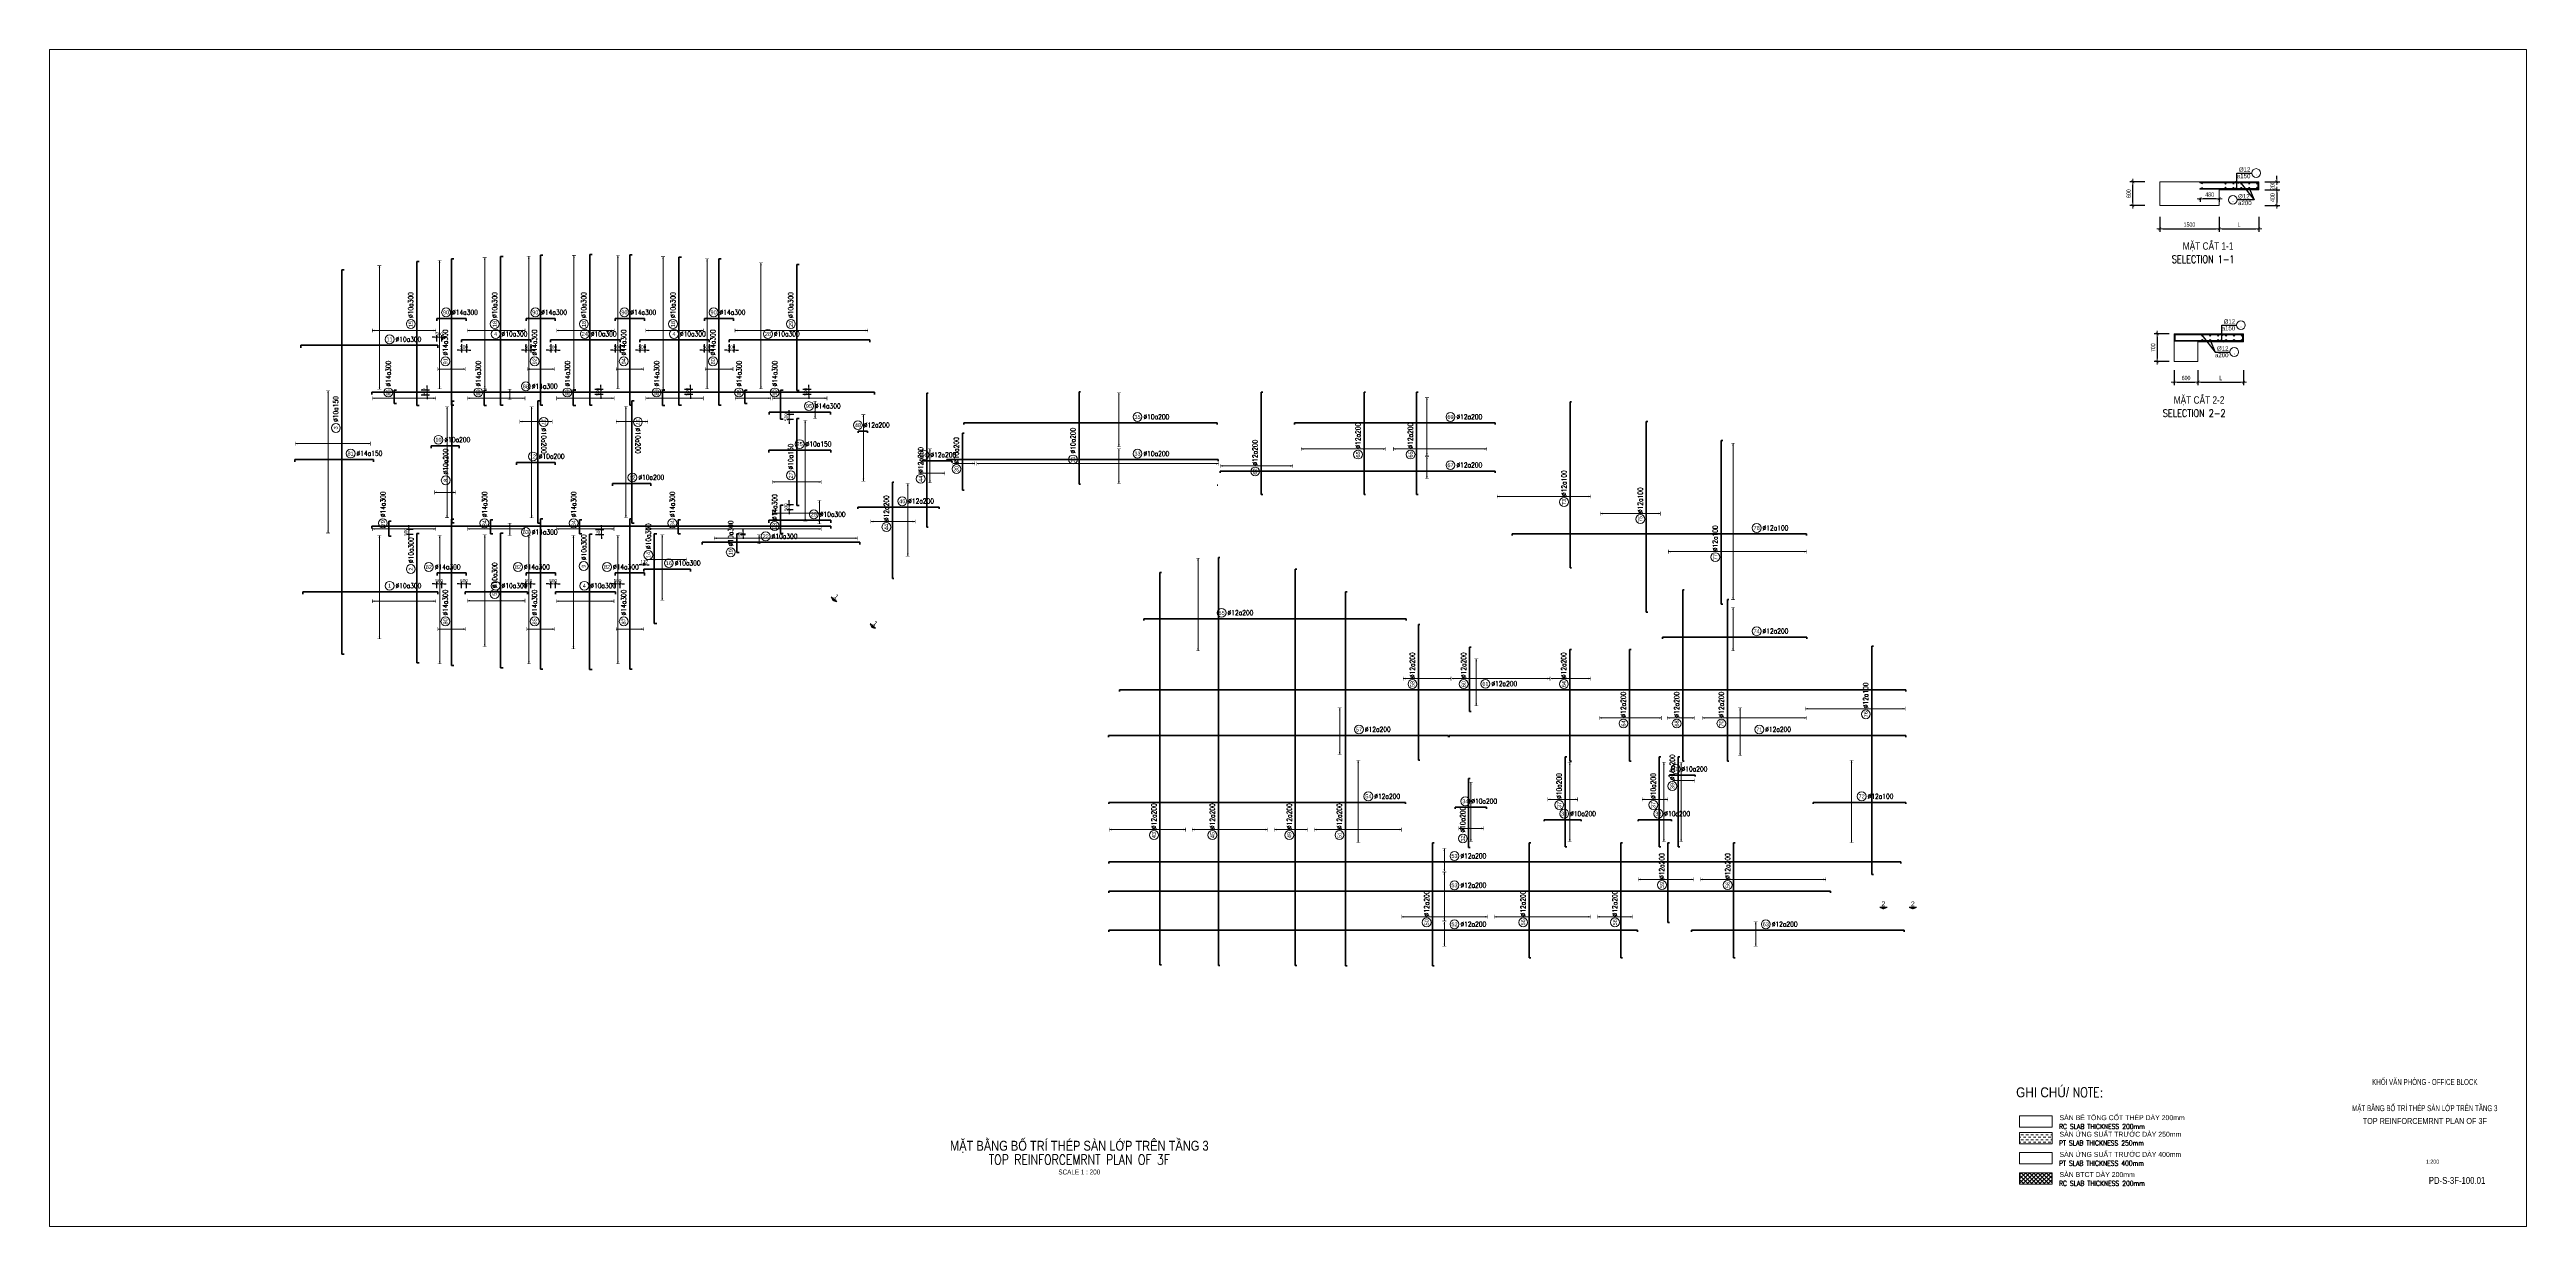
# Paper-space layout 'PD-S-3F-100.01' of a CAD drawing. Header units: millimetres. Extents: x 0 to 1250, y 0 to 594.
# The model-space entities are those that its viewports show. They can reach past a viewport. Long polylines and large blocks are cut down to what shows.
import ezdxf
from ezdxf.enums import TextEntityAlignment as Align

# ---------------------------------------------------------------- set-up
doc = ezdxf.new("R2010")
doc.units = ezdxf.units.MM
doc.header["$MEASUREMENT"] = 0
doc.linetypes.add('HIDDEN', pattern=[9.525, 6.35, -3.175])
for name, color, linetype, lineweight in [('00-TT.Dim', 8, 'Continuous', 13), ('00-TT.Text', 4, 'Continuous', 13), ('01-TT.Columns', 2, 'Continuous', 9), ('kata_net manh', 8, 'Continuous', 5), ('kata_text', 7, 'Continuous', 30), ('kata_thep chu', 1, 'Continuous', 35), ('NDC_S_ANNO', 7, 'Continuous', 20), ('NDC_S_BEAM', 3, 'HIDDEN', 20), ('NDC_S_CONTINUOUS', 3, 'Continuous', 20), ('NDC_S_DIM', 1, 'Continuous', 9), ('NDC_S_ENG TEXT', 2, 'Continuous', 20), ('NDC_S_ENG TITLE', 3, 'Continuous', 20), ('NDC_S_HATCH MATERIAL', 8, 'Continuous', 13), ('NDC_S_REBAR', 4, 'Continuous', 35), ('NDC_S_TEXT SYMBOL', 7, 'Continuous', 20), ('NDC_S_VN TEXT', 7, 'Continuous', 20), ('NDC_S_VN TITLE', 6, 'Continuous', 35)]:
    doc.layers.add(name, color=color, linetype=linetype, lineweight=lineweight)
doc.styles.add('ARIAL', font='arial.ttf', dxfattribs={"width": 0.8})
doc.styles.add('AUDIT_D_170222151448-0', font='')
doc.styles.add('kata_text', font='arial.ttf', dxfattribs={"width": 0.8})
doc.styles.add('NDC_ANNO', font='', dxfattribs={"width": 0.8})
doc.styles.add('NDC_ARIAL', font='arial.ttf', dxfattribs={"width": 0.85})
doc.styles.add('NDC_DIM', font='', dxfattribs={"width": 0.75})
doc.styles.add('NDC_EN TXT', font='romans.shx', dxfattribs={"width": 0.8})
doc.styles.add('NDC_ROMANS', font='romans.shx', dxfattribs={"width": 0.8})
doc.styles.add('NDC_VIE TXT', font='arial.ttf', dxfattribs={"width": 0.8})
doc.styles.add('VNAVANTH', font='')
doc.styles.get('AUDIT_D_170222151448-0').set_extended_font_data('.VnAvantH')
doc.styles.get('NDC_ANNO').set_extended_font_data('Dotum')
doc.styles.get('NDC_DIM').set_extended_font_data('Dotum')
doc.styles.get('VNAVANTH').set_extended_font_data('.VnAvantH')
doc.dimstyles.new('NDC_dim_150', dxfattribs={"dimscale": 150, "dimtxt": 2.2, "dimasz": 1.5, "dimexe": 1.5, "dimexo": 2.5, "dimgap": 1, "dimtad": 1, "dimdec": 0, "dimzin": 0, "dimdsep": 46, "dimtxsty": 'ARIAL', "dimblk": 'DIMMARK', "dimcen": 0.09, "dimdle": 1.2, "dimclrd": 1, "dimclre": 1, "dimclrt": 3, "dimadec": 0, "dimazin": 0, "dimtfac": 1, "dimtdec": 0, "dimtix": 1, "dimtofl": 0, "dimtmove": 0, "dimatfit": 3, "dimfxl": 4, "dimfxlon": 1, "dimtolj": 1, "dimtzin": 0, "dimarcsym": 0})
doc.dimstyles.new('NDC_dim_200', dxfattribs={"dimscale": 200, "dimtxt": 2.2, "dimasz": 1.5, "dimexe": 1.5, "dimexo": 2.5, "dimgap": 1, "dimtad": 1, "dimdec": 0, "dimzin": 0, "dimdsep": 46, "dimtxsty": 'NDC_DIM', "dimblk": 'DIMMARK', "dimcen": 0.09, "dimdle": 1.2, "dimclrd": 1, "dimclre": 1, "dimclrt": 3, "dimadec": 0, "dimazin": 0, "dimtfac": 1, "dimtdec": 0, "dimtix": 1, "dimtofl": 0, "dimtmove": 0, "dimatfit": 3, "dimfxl": 6, "dimfxlon": 1, "dimtolj": 1, "dimtzin": 0, "dimarcsym": 0})

# ---------------------------------------------------------------- blocks, each defined once
blk = doc.blocks.new('Drawing name_symbol')
at = {"layer": 'NDC_S_ENG TITLE', "style": 'NDC_EN TXT', "width": 0.8}
blk.add_attdef('SECTDET1', text='', height=5, dxfattribs=at).set_placement((0, 1), align=Align.CENTER)
at = {"layer": 'NDC_S_TEXT SYMBOL', "lineweight": 25, "style": 'NDC_ANNO', "width": 0.8}
blk.add_attdef('SSCALE', text='', height=2.5, dxfattribs=at).set_placement((0, -4), align=Align.CENTER)
at = {"layer": 'NDC_S_VN TITLE', "style": 'NDC_VIE TXT', "width": 0.8}
blk.add_attdef('SECTDET2', text='', height=5, dxfattribs=at).set_placement((0, 8), align=Align.CENTER)
blk = doc.blocks.new('A$C31938aec')
at = {"layer": 'NDC_S_HATCH MATERIAL'}
h = blk.add_hatch(dxfattribs=at)
h.set_pattern_fill('DASH', color=256, scale=2000)
h.set_pattern_definition([(0, (-34403.67, -56395.42), (250, 250), [250, -250])])
h.paths.add_polyline_path([(0, -520), (3278, -520), (3278, -1672), (0, -1672)])
at = {"layer": 'NDC_S_CONTINUOUS'}
for p, q in [((0, -520), (3278, -520)), ((3278, -1672), (0, -1672)), ((3278, -520), (3278, -1672))]:
    blk.add_line(p, q, dxfattribs=at)
at = {"layer": 'NDC_S_ENG TEXT', "style": 'NDC_EN TXT', "width": 0.8}
blk.add_text('PT SLAB THICKNESS 250mm', height=500, dxfattribs=at).set_placement((3983, -1849))
at = {"layer": 'NDC_S_VN TEXT', "style": 'NDC_VIE TXT', "width": 0.8}
blk.add_text('SÀN ỨNG SUẤT TRƯỚC DÀY 250mm', height=500, dxfattribs=at).set_placement((4034, -958))
blk = doc.blocks.new('*U16')
h = blk.add_hatch(color=6)
edge = h.paths.add_edge_path()
edge.add_arc((-3, 0), 0.3, 0, 360)
at = {"layer": 'NDC_S_DIM', "color": 8}
for q in [(-3, 4.2), (-3, -8)]:
    blk.add_line((-3, 0), q, dxfattribs=at)
for points in [[(-4, 4.2, 0.2, 0.2, 0), (-2, 4.2, 0, 0, 0)], [(-4, -8, 0.2, 0.2, 0), (-2, -8, 0, 0, 0)]]:
    blk.add_lwpolyline(points, format="xyseb", dxfattribs=at)
at = {"layer": 'NDC_S_DIM', "color": 6}
blk.add_circle((-3, 0), 0.3, dxfattribs=at)
at = {"layer": 'NDC_S_DIM'}
blk.add_circle((2.1, 3), 2.25, dxfattribs=at)
at = {"layer": 'NDC_S_DIM', "color": 8}
for points in [[(-3.4, 3), (-3, 4.2), (-2.6, 3)], [(-3.4, -6.8), (-3, -8), (-2.6, -6.8)]]:
    blk.add_solid(points, dxfattribs=at)
at = {"layer": 'NDC_S_REBAR'}
for p, q in [((0, 0), (-172.4, 0)), ((-172.4, 0), (-172.4, -0.8)), ((0, 0), (94.4, 0)), ((94.4, 0), (94.4, -0.8)), ((-172.4, -0.8), (-172.4, -0.8)), ((94.4, -0.8), (94.4, -0.8))]:
    blk.add_line(p, q, dxfattribs=at)
at = {"layer": 'NDC_S_VN TEXT', "style": 'ARIAL', "width": 0.8}
blk.add_attdef('KHT', text='', height=2, dxfattribs=at).set_placement((2.1, 3), align=Align.MIDDLE_CENTER)
at = {"layer": 'NDC_S_VN TEXT', "color": 3, "style": 'NDC_ROMANS', "width": 0.75}
blk.add_attdef('DKT', (5.1, 1.8), '', height=2.5, dxfattribs=at)
blk = doc.blocks.new('*U17')
h = blk.add_hatch(color=6)
edge = h.paths.add_edge_path()
edge.add_arc((-3, 0), 0.3, 0, 360)
at = {"layer": 'NDC_S_DIM', "color": 8}
for q in [(-3, 4.2), (-3, -8)]:
    blk.add_line((-3, 0), q, dxfattribs=at)
for points in [[(-4, 4.2, 0.2, 0.2, 0), (-2, 4.2, 0, 0, 0)], [(-4, -8, 0.2, 0.2, 0), (-2, -8, 0, 0, 0)]]:
    blk.add_lwpolyline(points, format="xyseb", dxfattribs=at)
at = {"layer": 'NDC_S_DIM', "color": 6}
blk.add_circle((-3, 0), 0.3, dxfattribs=at)
at = {"layer": 'NDC_S_DIM'}
blk.add_circle((2.1, 3), 2.25, dxfattribs=at)
at = {"layer": 'NDC_S_DIM', "color": 8}
for points in [[(-3.4, 3), (-3, 4.2), (-2.6, 3)], [(-3.4, -6.8), (-3, -8), (-2.6, -6.8)]]:
    blk.add_solid(points, dxfattribs=at)
at = {"layer": 'NDC_S_REBAR'}
for p, q in [((0, 0), (-35.4, 0)), ((-35.4, 0), (-35.4, -0.8)), ((0, 0), (72, 0)), ((72, 0), (72, -0.8)), ((-35.4, -0.8), (-35.4, -0.8)), ((72, -0.8), (72, -0.8))]:
    blk.add_line(p, q, dxfattribs=at)
at = {"layer": 'NDC_S_VN TEXT', "style": 'ARIAL', "width": 0.8}
blk.add_attdef('KHT', text='', height=2, dxfattribs=at).set_placement((2.1, 3), align=Align.MIDDLE_CENTER)
at = {"layer": 'NDC_S_VN TEXT', "color": 3, "style": 'NDC_ROMANS', "width": 0.75}
blk.add_attdef('DKT', (5.1, 1.8), '', height=2.5, dxfattribs=at)
blk = doc.blocks.new('*U18')
h = blk.add_hatch(color=6)
edge = h.paths.add_edge_path()
edge.add_arc((-3, 0), 0.3, 0, 360)
at = {"layer": 'NDC_S_DIM', "color": 8}
for q in [(-3, 9.6), (-3, -14.9)]:
    blk.add_line((-3, 0), q, dxfattribs=at)
for points in [[(-4, 9.6, 0.2, 0.2, 0), (-2, 9.6, 0, 0, 0)], [(-4, -14.9, 0.2, 0.2, 0), (-2, -14.9, 0, 0, 0)]]:
    blk.add_lwpolyline(points, format="xyseb", dxfattribs=at)
at = {"layer": 'NDC_S_DIM', "color": 6}
blk.add_circle((-3, 0), 0.3, dxfattribs=at)
at = {"layer": 'NDC_S_DIM'}
blk.add_circle((2.1, 3), 2.25, dxfattribs=at)
at = {"layer": 'NDC_S_DIM', "color": 8}
for points in [[(-3.4, 8.4), (-3, 9.6), (-2.6, 8.4)], [(-3.4, -13.7), (-3, -14.9), (-2.6, -13.7)]]:
    blk.add_solid(points, dxfattribs=at)
at = {"layer": 'NDC_S_REBAR'}
for p, q in [((0, 0), (-172.4, 0)), ((-172.4, 0), (-172.4, -0.8)), ((0, 0), (191.8, 0)), ((191.8, 0), (191.8, -0.8)), ((-172.4, -0.8), (-172.4, -0.8)), ((191.8, -0.8), (191.8, -0.8))]:
    blk.add_line(p, q, dxfattribs=at)
at = {"layer": 'NDC_S_VN TEXT', "style": 'ARIAL', "width": 0.8}
blk.add_attdef('KHT', text='', height=2, dxfattribs=at).set_placement((2.1, 3), align=Align.MIDDLE_CENTER)
at = {"layer": 'NDC_S_VN TEXT', "color": 3, "style": 'NDC_ROMANS', "width": 0.75}
blk.add_attdef('DKT', (5.1, 1.8), '', height=2.5, dxfattribs=at)
blk = doc.blocks.new('*U19')
h = blk.add_hatch(color=6)
edge = h.paths.add_edge_path()
edge.add_arc((-3, 0), 0.3, 0, 360)
at = {"layer": 'NDC_S_DIM', "color": 8}
for q in [(-3, 21.1), (-3, -20.3)]:
    blk.add_line((-3, 0), q, dxfattribs=at)
for points in [[(-4, 21.1, 0.2, 0.2, 0), (-2, 21.1, 0, 0, 0)], [(-4, -20.3, 0.2, 0.2, 0), (-2, -20.3, 0, 0, 0)]]:
    blk.add_lwpolyline(points, format="xyseb", dxfattribs=at)
at = {"layer": 'NDC_S_DIM', "color": 6}
blk.add_circle((-3, 0), 0.3, dxfattribs=at)
at = {"layer": 'NDC_S_DIM'}
blk.add_circle((2.1, 3), 2.25, dxfattribs=at)
at = {"layer": 'NDC_S_DIM', "color": 8}
for points in [[(-3.4, 19.9), (-3, 21.1), (-2.6, 19.9)], [(-3.4, -19.1), (-3, -20.3), (-2.6, -19.1)]]:
    blk.add_solid(points, dxfattribs=at)
at = {"layer": 'NDC_S_REBAR'}
for p, q in [((0, 0), (-128.9, 0)), ((-128.9, 0), (-128.9, -0.8)), ((0, 0), (20.9, 0)), ((20.9, 0), (20.9, -0.8)), ((-128.9, -0.8), (-128.9, -0.8)), ((20.9, -0.8), (20.9, -0.8))]:
    blk.add_line(p, q, dxfattribs=at)
at = {"layer": 'NDC_S_VN TEXT', "style": 'ARIAL', "width": 0.8}
blk.add_attdef('KHT', text='', height=2, dxfattribs=at).set_placement((2.1, 3), align=Align.MIDDLE_CENTER)
at = {"layer": 'NDC_S_VN TEXT', "color": 3, "style": 'NDC_ROMANS', "width": 0.75}
blk.add_attdef('DKT', (5.1, 1.8), '', height=2.5, dxfattribs=at)
blk = doc.blocks.new('*U20')
h = blk.add_hatch(color=6)
edge = h.paths.add_edge_path()
edge.add_arc((-3, 0), 0.3, 0, 360)
at = {"layer": 'NDC_S_DIM', "color": 8}
for q in [(-3, 21.1), (-3, -20.3)]:
    blk.add_line((-3, 0), q, dxfattribs=at)
for points in [[(-4, 21.1, 0.2, 0.2, 0), (-2, 21.1, 0, 0, 0)], [(-4, -20.3, 0.2, 0.2, 0), (-2, -20.3, 0, 0, 0)]]:
    blk.add_lwpolyline(points, format="xyseb", dxfattribs=at)
at = {"layer": 'NDC_S_DIM', "color": 6}
blk.add_circle((-3, 0), 0.3, dxfattribs=at)
at = {"layer": 'NDC_S_DIM'}
blk.add_circle((2.1, 3), 2.25, dxfattribs=at)
at = {"layer": 'NDC_S_DIM', "color": 8}
for points in [[(-3.4, 19.9), (-3, 21.1), (-2.6, 19.9)], [(-3.4, -19.1), (-3, -20.3), (-2.6, -19.1)]]:
    blk.add_solid(points, dxfattribs=at)
at = {"layer": 'NDC_S_REBAR'}
for p, q in [((0, 0), (-22.3, 0)), ((-22.3, 0), (-22.3, -0.8)), ((0, 0), (24.4, 0)), ((24.4, 0), (24.4, -0.8)), ((-22.3, -0.8), (-22.3, -0.8)), ((24.4, -0.8), (24.4, -0.8))]:
    blk.add_line(p, q, dxfattribs=at)
at = {"layer": 'NDC_S_VN TEXT', "style": 'ARIAL', "width": 0.8}
blk.add_attdef('KHT', text='', height=2, dxfattribs=at).set_placement((2.1, 3), align=Align.MIDDLE_CENTER)
at = {"layer": 'NDC_S_VN TEXT', "color": 3, "style": 'NDC_ROMANS', "width": 0.75}
blk.add_attdef('DKT', (5.1, 1.8), '', height=2.5, dxfattribs=at)
blk = doc.blocks.new('*U21')
h = blk.add_hatch(color=6)
edge = h.paths.add_edge_path()
edge.add_arc((-7.6, 0), 0.3, 0, 360)
at = {"layer": 'NDC_S_DIM', "color": 8}
for q in [(-7.6, 13.9), (-7.6, -9.6)]:
    blk.add_line((-7.6, 0), q, dxfattribs=at)
for points in [[(-8.6, 13.9, 0.2, 0.2, 0), (-6.6, 13.9, 0, 0, 0)], [(-8.6, -9.6, 0.2, 0.2, 0), (-6.6, -9.6, 0, 0, 0)]]:
    blk.add_lwpolyline(points, format="xyseb", dxfattribs=at)
at = {"layer": 'NDC_S_DIM', "color": 6}
blk.add_circle((-7.6, 0), 0.3, dxfattribs=at)
at = {"layer": 'NDC_S_DIM'}
blk.add_circle((2.1, 3), 2.25, dxfattribs=at)
at = {"layer": 'NDC_S_DIM', "color": 8}
for points in [[(-8, 12.7), (-7.6, 13.9), (-7.2, 12.7)], [(-8, -8.4), (-7.6, -9.6), (-7.2, -8.4)]]:
    blk.add_solid(points, dxfattribs=at)
at = {"layer": 'NDC_S_REBAR'}
for p, q in [((0, 0), (-124.2, 0)), ((-124.2, 0), (-124.2, -0.8)), ((0, 0), (47.3, 0)), ((47.3, 0), (47.3, -0.8)), ((-124.2, -0.8), (-124.2, -0.8)), ((47.3, -0.8), (47.3, -0.8))]:
    blk.add_line(p, q, dxfattribs=at)
at = {"layer": 'NDC_S_VN TEXT', "style": 'ARIAL', "width": 0.8}
blk.add_attdef('KHT', text='', height=2, dxfattribs=at).set_placement((2.1, 3), align=Align.MIDDLE_CENTER)
at = {"layer": 'NDC_S_VN TEXT', "color": 3, "style": 'NDC_ROMANS', "width": 0.75}
blk.add_attdef('DKT', (5.1, 1.8), '', height=2.5, dxfattribs=at)
blk = doc.blocks.new('*U22')
h = blk.add_hatch(color=6)
edge = h.paths.add_edge_path()
edge.add_arc((-7.6, 0), 0.3, 0, 360)
at = {"layer": 'NDC_S_DIM', "color": 8}
for q in [(-7.6, 13.9), (-7.6, -10.1)]:
    blk.add_line((-7.6, 0), q, dxfattribs=at)
for points in [[(-8.6, 13.9, 0.2, 0.2, 0), (-6.6, 13.9, 0, 0, 0)], [(-8.6, -10.1, 0.2, 0.2, 0), (-6.6, -10.1, 0, 0, 0)]]:
    blk.add_lwpolyline(points, format="xyseb", dxfattribs=at)
at = {"layer": 'NDC_S_DIM', "color": 6}
blk.add_circle((-7.6, 0), 0.3, dxfattribs=at)
at = {"layer": 'NDC_S_DIM'}
blk.add_circle((2.1, 3), 2.25, dxfattribs=at)
at = {"layer": 'NDC_S_DIM', "color": 8}
for points in [[(-8, 12.7), (-7.6, 13.9), (-7.2, 12.7)], [(-8, -8.9), (-7.6, -10.1), (-7.2, -8.9)]]:
    blk.add_solid(points, dxfattribs=at)
at = {"layer": 'NDC_S_REBAR'}
for p, q in [((0, 0), (-154.4, 0)), ((-154.4, 0), (-154.4, -0.8)), ((0, 0), (76.1, 0)), ((76.1, 0), (76.1, -0.8)), ((-154.4, -0.8), (-154.4, -0.8)), ((76.1, -0.8), (76.1, -0.8))]:
    blk.add_line(p, q, dxfattribs=at)
at = {"layer": 'NDC_S_VN TEXT', "style": 'ARIAL', "width": 0.8}
blk.add_attdef('KHT', text='', height=2, dxfattribs=at).set_placement((2.1, 3), align=Align.MIDDLE_CENTER)
at = {"layer": 'NDC_S_VN TEXT', "color": 3, "style": 'NDC_ROMANS', "width": 0.75}
blk.add_attdef('DKT', (5.1, 1.8), '', height=2.5, dxfattribs=at)
blk = doc.blocks.new('*U23')
h = blk.add_hatch(color=6)
edge = h.paths.add_edge_path()
edge.add_arc((-2.5, 0), 0.3, 0, 360)
at = {"layer": 'NDC_S_DIM', "color": 8}
for q in [(-2.5, 15.6), (-2.5, -8.1)]:
    blk.add_line((-2.5, 0), q, dxfattribs=at)
for points in [[(-3.5, 15.6, 0.2, 0.2, 0), (-1.5, 15.6, 0, 0, 0)], [(-3.5, -8.1, 0.2, 0.2, 0), (-1.5, -8.1, 0, 0, 0)]]:
    blk.add_lwpolyline(points, format="xyseb", dxfattribs=at)
at = {"layer": 'NDC_S_DIM', "color": 6}
blk.add_circle((-2.5, 0), 0.3, dxfattribs=at)
at = {"layer": 'NDC_S_DIM'}
blk.add_circle((2.1, 3), 2.25, dxfattribs=at)
at = {"layer": 'NDC_S_DIM', "color": 8}
for points in [[(-2.9, 14.4), (-2.5, 15.6), (-2.1, 14.4)], [(-2.9, -6.9), (-2.5, -8.1), (-2.1, -6.9)]]:
    blk.add_solid(points, dxfattribs=at)
at = {"layer": 'NDC_S_REBAR'}
for p, q in [((0, 0), (-182.6, 0)), ((-182.6, 0), (-182.6, -0.8)), ((0, 0), (214.3, 0)), ((214.3, 0), (214.3, -0.8)), ((-182.6, -0.8), (-182.6, -0.8)), ((214.3, -0.8), (214.3, -0.8))]:
    blk.add_line(p, q, dxfattribs=at)
at = {"layer": 'NDC_S_VN TEXT', "style": 'ARIAL', "width": 0.8}
blk.add_attdef('KHT', text='', height=2, dxfattribs=at).set_placement((2.1, 3), align=Align.MIDDLE_CENTER)
at = {"layer": 'NDC_S_VN TEXT', "color": 3, "style": 'NDC_ROMANS', "width": 0.75}
blk.add_attdef('DKT', (5.1, 1.8), '', height=2.5, dxfattribs=at)
blk = doc.blocks.new('*U24')
h = blk.add_hatch(color=6)
edge = h.paths.add_edge_path()
edge.add_arc((-2.5, 0), 0.3, 0, 360)
at = {"layer": 'NDC_S_DIM', "color": 8}
for q in [(-2.5, 30.6), (-2.5, -16.2)]:
    blk.add_line((-2.5, 0), q, dxfattribs=at)
for points in [[(-3.5, 30.6, 0.2, 0.2, 0), (-1.5, 30.6, 0, 0, 0)], [(-3.5, -16.2, 0.2, 0.2, 0), (-1.5, -16.2, 0, 0, 0)]]:
    blk.add_lwpolyline(points, format="xyseb", dxfattribs=at)
at = {"layer": 'NDC_S_DIM', "color": 6}
blk.add_circle((-2.5, 0), 0.3, dxfattribs=at)
at = {"layer": 'NDC_S_DIM'}
blk.add_circle((9.4, 3), 2.25, dxfattribs=at)
at = {"layer": 'NDC_S_DIM', "color": 8}
for points in [[(-2.9, 29.4), (-2.5, 30.6), (-2.1, 29.4)], [(-2.9, -15), (-2.5, -16.2), (-2.1, -15)]]:
    blk.add_solid(points, dxfattribs=at)
at = {"layer": 'NDC_S_REBAR'}
for p, q in [((0, 0), (-29.9, 0)), ((-29.9, 0), (-29.9, -0.8)), ((0, 0), (102.5, 0)), ((102.5, 0), (102.5, -0.8)), ((-29.9, -0.8), (-29.9, -0.8)), ((102.5, -0.8), (102.5, -0.8))]:
    blk.add_line(p, q, dxfattribs=at)
at = {"layer": 'NDC_S_VN TEXT', "style": 'ARIAL', "width": 0.8}
blk.add_attdef('KHT', text='', height=2, dxfattribs=at).set_placement((9.4, 3), align=Align.MIDDLE_CENTER)
at = {"layer": 'NDC_S_VN TEXT', "color": 3, "style": 'NDC_ROMANS', "width": 0.75}
blk.add_attdef('DKT', (12.4, 1.8), '', height=2.5, dxfattribs=at)
blk = doc.blocks.new('*U25')
h = blk.add_hatch(color=6)
edge = h.paths.add_edge_path()
edge.add_arc((-2.5, 0), 0.3, 0, 360)
at = {"layer": 'NDC_S_DIM', "color": 8}
for q in [(-2.5, 15), (-2.5, -6.9)]:
    blk.add_line((-2.5, 0), q, dxfattribs=at)
for points in [[(-3.5, 15, 0.2, 0.2, 0), (-1.5, 15, 0, 0, 0)], [(-3.5, -6.9, 0.2, 0.2, 0), (-1.5, -6.9, 0, 0, 0)]]:
    blk.add_lwpolyline(points, format="xyseb", dxfattribs=at)
at = {"layer": 'NDC_S_DIM', "color": 6}
blk.add_circle((-2.5, 0), 0.3, dxfattribs=at)
at = {"layer": 'NDC_S_DIM'}
blk.add_circle((9.4, 3), 2.25, dxfattribs=at)
at = {"layer": 'NDC_S_DIM', "color": 8}
for points in [[(-2.9, 13.8), (-2.5, 15), (-2.1, 13.8)], [(-2.9, -5.7), (-2.5, -6.9), (-2.1, -5.7)]]:
    blk.add_solid(points, dxfattribs=at)
at = {"layer": 'NDC_S_REBAR'}
for p, q in [((0, 0), (-38.1, 0)), ((-38.1, 0), (-38.1, -0.8)), ((0, 0), (34.8, 0)), ((34.8, 0), (34.8, -0.8)), ((-38.1, -0.8), (-38.1, -0.8)), ((34.8, -0.8), (34.8, -0.8))]:
    blk.add_line(p, q, dxfattribs=at)
at = {"layer": 'NDC_S_VN TEXT', "style": 'ARIAL', "width": 0.8}
blk.add_attdef('KHT', text='', height=2, dxfattribs=at).set_placement((9.4, 3), align=Align.MIDDLE_CENTER)
at = {"layer": 'NDC_S_VN TEXT', "color": 3, "style": 'NDC_ROMANS', "width": 0.75}
blk.add_attdef('DKT', (12.4, 1.8), '', height=2.5, dxfattribs=at)
blk = doc.blocks.new('*U26')
h = blk.add_hatch(color=6)
edge = h.paths.add_edge_path()
edge.add_arc((-2.5, 0), 0.3, 0, 360)
at = {"layer": 'NDC_S_DIM', "color": 8}
for q in [(-2.5, 45.8), (-2.5, -33.2)]:
    blk.add_line((-2.5, 0), q, dxfattribs=at)
for points in [[(-3.5, 45.8, 0.2, 0.2, 0), (-1.5, 45.8, 0, 0, 0)], [(-3.5, -33.2, 0.2, 0.2, 0), (-1.5, -33.2, 0, 0, 0)]]:
    blk.add_lwpolyline(points, format="xyseb", dxfattribs=at)
at = {"layer": 'NDC_S_DIM', "color": 6}
blk.add_circle((-2.5, 0), 0.3, dxfattribs=at)
at = {"layer": 'NDC_S_DIM'}
blk.add_circle((9.4, 3), 2.25, dxfattribs=at)
at = {"layer": 'NDC_S_DIM', "color": 8}
for points in [[(-2.9, 44.6), (-2.5, 45.8), (-2.1, 44.6)], [(-2.9, -32), (-2.5, -33.2), (-2.1, -32)]]:
    blk.add_solid(points, dxfattribs=at)
at = {"layer": 'NDC_S_REBAR'}
for p, q in [((0, 0), (-114, 0)), ((-114, 0), (-114, -0.8)), ((0, 0), (34.6, 0)), ((34.6, 0), (34.6, -0.8)), ((-114, -0.8), (-114, -0.8)), ((34.6, -0.8), (34.6, -0.8))]:
    blk.add_line(p, q, dxfattribs=at)
at = {"layer": 'NDC_S_VN TEXT', "style": 'ARIAL', "width": 0.8}
blk.add_attdef('KHT', text='', height=2, dxfattribs=at).set_placement((9.4, 3), align=Align.MIDDLE_CENTER)
at = {"layer": 'NDC_S_VN TEXT', "color": 3, "style": 'NDC_ROMANS', "width": 0.75}
blk.add_attdef('DKT', (12.4, 1.8), '', height=2.5, dxfattribs=at)
blk = doc.blocks.new('*U27')
h = blk.add_hatch(color=6)
edge = h.paths.add_edge_path()
edge.add_arc((-2.5, 0), 0.3, 0, 360)
at = {"layer": 'NDC_S_DIM', "color": 8}
for q in [(-2.5, 7.3), (-2.5, -3.7)]:
    blk.add_line((-2.5, 0), q, dxfattribs=at)
for points in [[(-3.5, 7.3, 0.2, 0.2, 0), (-1.5, 7.3, 0, 0, 0)], [(-3.5, -3.7, 0.2, 0.2, 0), (-1.5, -3.7, 0, 0, 0)]]:
    blk.add_lwpolyline(points, format="xyseb", dxfattribs=at)
at = {"layer": 'NDC_S_DIM', "color": 6}
blk.add_circle((-2.5, 0), 0.3, dxfattribs=at)
at = {"layer": 'NDC_S_DIM'}
blk.add_circle((9.4, 3), 2.25, dxfattribs=at)
at = {"layer": 'NDC_S_DIM', "color": 8}
for points in [[(-2.9, 6.1), (-2.5, 7.3), (-2.1, 6.1)], [(-2.9, -2.5), (-2.5, -3.7), (-2.1, -2.5)]]:
    blk.add_solid(points, dxfattribs=at)
at = {"layer": 'NDC_S_REBAR'}
for p, q in [((0, 0), (-106.9, 0)), ((-106.9, 0), (-106.9, -0.8)), ((0, 0), (32, 0)), ((32, 0), (32, -0.8)), ((-106.9, -0.8), (-106.9, -0.8)), ((32, -0.8), (32, -0.8))]:
    blk.add_line(p, q, dxfattribs=at)
at = {"layer": 'NDC_S_VN TEXT', "style": 'ARIAL', "width": 0.8}
blk.add_attdef('KHT', text='', height=2, dxfattribs=at).set_placement((9.4, 3), align=Align.MIDDLE_CENTER)
at = {"layer": 'NDC_S_VN TEXT', "color": 3, "style": 'NDC_ROMANS', "width": 0.75}
blk.add_attdef('DKT', (12.4, 1.8), '', height=2.5, dxfattribs=at)
blk = doc.blocks.new('*U28')
h = blk.add_hatch(color=6)
edge = h.paths.add_edge_path()
edge.add_arc((-2.5, 0), 0.3, 0, 360)
at = {"layer": 'NDC_S_DIM', "color": 8}
for q in [(-2.5, 12.7), (-2.5, -16.6)]:
    blk.add_line((-2.5, 0), q, dxfattribs=at)
for points in [[(-3.5, 12.7, 0.2, 0.2, 0), (-1.5, 12.7, 0, 0, 0)], [(-3.5, -16.6, 0.2, 0.2, 0), (-1.5, -16.6, 0, 0, 0)]]:
    blk.add_lwpolyline(points, format="xyseb", dxfattribs=at)
at = {"layer": 'NDC_S_DIM', "color": 6}
blk.add_circle((-2.5, 0), 0.3, dxfattribs=at)
at = {"layer": 'NDC_S_DIM'}
blk.add_circle((9.4, 3), 2.25, dxfattribs=at)
at = {"layer": 'NDC_S_DIM', "color": 8}
for points in [[(-2.9, 11.5), (-2.5, 12.7), (-2.1, 11.5)], [(-2.9, -15.4), (-2.5, -16.6), (-2.1, -15.4)]]:
    blk.add_solid(points, dxfattribs=at)
at = {"layer": 'NDC_S_REBAR'}
for p, q in [((0, 0), (-69.3, 0)), ((-69.3, 0), (-69.3, -0.8)), ((0, 0), (31.9, 0)), ((31.9, 0), (31.9, -0.8)), ((-69.3, -0.8), (-69.3, -0.8)), ((31.9, -0.8), (31.9, -0.8))]:
    blk.add_line(p, q, dxfattribs=at)
at = {"layer": 'NDC_S_VN TEXT', "style": 'ARIAL', "width": 0.8}
blk.add_attdef('KHT', text='', height=2, dxfattribs=at).set_placement((9.4, 3), align=Align.MIDDLE_CENTER)
at = {"layer": 'NDC_S_VN TEXT', "color": 3, "style": 'NDC_ROMANS', "width": 0.75}
blk.add_attdef('DKT', (12.4, 1.8), '', height=2.5, dxfattribs=at)
blk = doc.blocks.new('*U29')
h = blk.add_hatch(color=6)
edge = h.paths.add_edge_path()
edge.add_arc((0, 0), 0.3, 0, 360)
at = {"layer": 'NDC_S_DIM', "color": 8}
for q in [(0, 15.2), (0, -12.1)]:
    blk.add_line((0, 0), q, dxfattribs=at)
for points in [[(-1, 15.2, 0.2, 0.2, 0), (1, 15.2, 0, 0, 0)], [(-1, -12.1, 0.2, 0.2, 0), (1, -12.1, 0, 0, 0)]]:
    blk.add_lwpolyline(points, format="xyseb", dxfattribs=at)
at = {"layer": 'NDC_S_DIM', "color": 6}
blk.add_circle((0, 0), 0.3, dxfattribs=at)
at = {"layer": 'NDC_S_DIM'}
blk.add_circle((9.4, 3), 2.25, dxfattribs=at)
at = {"layer": 'NDC_S_DIM', "color": 8}
for points in [[(-0.4, 14), (0, 15.2), (0.4, 14)], [(-0.4, -10.9), (0, -12.1), (0.4, -10.9)]]:
    blk.add_solid(points, dxfattribs=at)
at = {"layer": 'NDC_S_REBAR'}
for p, q in [((0, 0), (-78.2, 0)), ((-78.2, 0), (-78.2, -0.8)), ((0, 0), (49.6, 0)), ((49.6, 0), (49.6, -0.8)), ((-78.2, -0.8), (-78.2, -0.8)), ((49.6, -0.8), (49.6, -0.8))]:
    blk.add_line(p, q, dxfattribs=at)
at = {"layer": 'NDC_S_VN TEXT', "style": 'ARIAL', "width": 0.8}
blk.add_attdef('KHT', text='', height=2, dxfattribs=at).set_placement((9.4, 3), align=Align.MIDDLE_CENTER)
at = {"layer": 'NDC_S_VN TEXT', "color": 3, "style": 'NDC_ROMANS', "width": 0.75}
blk.add_attdef('DKT', (12.4, 1.8), '', height=2.5, dxfattribs=at)
blk = doc.blocks.new('*U30')
h = blk.add_hatch(color=6)
edge = h.paths.add_edge_path()
edge.add_arc((0, 0), 0.3, 0, 360)
at = {"layer": 'NDC_S_DIM', "color": 8}
for q in [(0, 11.9), (0, -24.7)]:
    blk.add_line((0, 0), q, dxfattribs=at)
for points in [[(-1, 11.9, 0.2, 0.2, 0), (1, 11.9, 0, 0, 0)], [(-1, -24.7, 0.2, 0.2, 0), (1, -24.7, 0, 0, 0)]]:
    blk.add_lwpolyline(points, format="xyseb", dxfattribs=at)
at = {"layer": 'NDC_S_DIM'}
blk.add_circle((-2.8, 3), 2.25, dxfattribs=at)
at = {"layer": 'NDC_S_DIM', "color": 6}
blk.add_circle((0, 0), 0.3, dxfattribs=at)
at = {"layer": 'NDC_S_DIM', "color": 8}
for points in [[(-0.4, 10.7), (0, 11.9), (0.4, 10.7)], [(-0.4, -23.5), (0, -24.7), (0.4, -23.5)]]:
    blk.add_solid(points, dxfattribs=at)
at = {"layer": 'NDC_S_REBAR'}
for p, q in [((0, 0), (-25.2, 0)), ((-25.2, 0), (-25.2, -0.8)), ((0, 0), (15.9, 0)), ((15.9, 0), (15.9, -0.8)), ((-25.2, -0.8), (-25.2, -0.8)), ((15.9, -0.8), (15.9, -0.8))]:
    blk.add_line(p, q, dxfattribs=at)
at = {"layer": 'NDC_S_VN TEXT', "style": 'ARIAL', "width": 0.8}
blk.add_attdef('KHT', text='', height=2, dxfattribs=at).set_placement((-2.8, 3), align=Align.MIDDLE_CENTER)
at = {"layer": 'NDC_S_VN TEXT', "color": 3, "style": 'NDC_ROMANS', "width": 0.75}
blk.add_attdef('DKT', (0.2, 1.8), '', height=2.5, dxfattribs=at)
blk = doc.blocks.new('*U31')
h = blk.add_hatch(color=6)
edge = h.paths.add_edge_path()
edge.add_arc((0, 0), 0.3, 0, 360)
at = {"layer": 'NDC_S_DIM', "color": 8}
for q in [(0, 10.9), (0, -11.5)]:
    blk.add_line((0, 0), q, dxfattribs=at)
for points in [[(-1, 10.9, 0.2, 0.2, 0), (1, 10.9, 0, 0, 0)], [(-1, -11.5, 0.2, 0.2, 0), (1, -11.5, 0, 0, 0)]]:
    blk.add_lwpolyline(points, format="xyseb", dxfattribs=at)
at = {"layer": 'NDC_S_DIM'}
blk.add_circle((-2.8, 3), 2.25, dxfattribs=at)
at = {"layer": 'NDC_S_DIM', "color": 6}
blk.add_circle((0, 0), 0.3, dxfattribs=at)
at = {"layer": 'NDC_S_DIM', "color": 8}
for points in [[(-0.4, 9.7), (0, 10.9), (0.4, 9.7)], [(-0.4, -10.3), (0, -11.5), (0.4, -10.3)]]:
    blk.add_solid(points, dxfattribs=at)
at = {"layer": 'NDC_S_REBAR'}
for p, q in [((0, 0), (-28.7, 0)), ((-28.7, 0), (-28.7, -0.8)), ((0, 0), (19.8, 0)), ((19.8, 0), (19.8, -0.8)), ((-28.7, -0.8), (-28.7, -0.8)), ((19.8, -0.8), (19.8, -0.8))]:
    blk.add_line(p, q, dxfattribs=at)
at = {"layer": 'NDC_S_VN TEXT', "style": 'ARIAL', "width": 0.8}
blk.add_attdef('KHT', text='', height=2, dxfattribs=at).set_placement((-2.8, 3), align=Align.MIDDLE_CENTER)
at = {"layer": 'NDC_S_VN TEXT', "color": 3, "style": 'NDC_ROMANS', "width": 0.75}
blk.add_attdef('DKT', (0.2, 1.8), '', height=2.5, dxfattribs=at)
blk = doc.blocks.new('*U32')
h = blk.add_hatch(color=6)
edge = h.paths.add_edge_path()
edge.add_arc((-4.9, 0), 0.3, 0, 360)
at = {"layer": 'NDC_S_DIM', "color": 8}
for q in [(-4.9, 51.6), (-4.9, -70.4)]:
    blk.add_line((-4.9, 0), q, dxfattribs=at)
for points in [[(-5.9, 51.6, 0.2, 0.2, 0), (-3.9, 51.6, 0, 0, 0)], [(-5.9, -70.4, 0.2, 0.2, 0), (-3.9, -70.4, 0, 0, 0)]]:
    blk.add_lwpolyline(points, format="xyseb", dxfattribs=at)
at = {"layer": 'NDC_S_DIM', "color": 6}
blk.add_circle((-4.9, 0), 0.3, dxfattribs=at)
at = {"layer": 'NDC_S_DIM'}
blk.add_circle((-2.8, 3), 2.25, dxfattribs=at)
at = {"layer": 'NDC_S_DIM', "color": 8}
for points in [[(-5.3, 50.4), (-4.9, 51.6), (-4.5, 50.4)], [(-5.3, -69.2), (-4.9, -70.4), (-4.5, -69.2)]]:
    blk.add_solid(points, dxfattribs=at)
at = {"layer": 'NDC_S_REBAR'}
for p, q in [((0, 0), (-15.2, 0)), ((-15.2, 0), (-15.2, -0.8)), ((0, 0), (31.3, 0)), ((31.3, 0), (31.3, -0.8)), ((-15.2, -0.8), (-15.2, -0.8)), ((31.3, -0.8), (31.3, -0.8))]:
    blk.add_line(p, q, dxfattribs=at)
at = {"layer": 'NDC_S_VN TEXT', "style": 'ARIAL', "width": 0.8}
blk.add_attdef('KHT', text='', height=2, dxfattribs=at).set_placement((-2.8, 3), align=Align.MIDDLE_CENTER)
at = {"layer": 'NDC_S_VN TEXT', "color": 3, "style": 'NDC_ROMANS', "width": 0.75}
blk.add_attdef('DKT', (0.2, 1.8), '', height=2.5, dxfattribs=at)
blk = doc.blocks.new('*U33')
h = blk.add_hatch(color=6)
edge = h.paths.add_edge_path()
edge.add_arc((0, 0), 0.3, 0, 360)
at = {"layer": 'NDC_S_DIM', "color": 8}
for q in [(0, 20.5), (0, -16)]:
    blk.add_line((0, 0), q, dxfattribs=at)
for points in [[(-1, 20.5, 0.2, 0.2, 0), (1, 20.5, 0, 0, 0)], [(-1, -16, 0.2, 0.2, 0), (1, -16, 0, 0, 0)]]:
    blk.add_lwpolyline(points, format="xyseb", dxfattribs=at)
at = {"layer": 'NDC_S_DIM'}
blk.add_circle((-2.8, 3), 2.25, dxfattribs=at)
at = {"layer": 'NDC_S_DIM', "color": 6}
blk.add_circle((0, 0), 0.3, dxfattribs=at)
at = {"layer": 'NDC_S_DIM', "color": 8}
for points in [[(-0.4, 19.3), (0, 20.5), (0.4, 19.3)], [(-0.4, -14.8), (0, -16), (0.4, -14.8)]]:
    blk.add_solid(points, dxfattribs=at)
at = {"layer": 'NDC_S_REBAR'}
for p, q in [((0, 0), (-14.5, 0)), ((-14.5, 0), (-14.5, -0.8)), ((0, 0), (37.2, 0)), ((37.2, 0), (37.2, -0.8)), ((-14.5, -0.8), (-14.5, -0.8)), ((37.2, -0.8), (37.2, -0.8))]:
    blk.add_line(p, q, dxfattribs=at)
at = {"layer": 'NDC_S_VN TEXT', "style": 'ARIAL', "width": 0.8}
blk.add_attdef('KHT', text='', height=2, dxfattribs=at).set_placement((-2.8, 3), align=Align.MIDDLE_CENTER)
at = {"layer": 'NDC_S_VN TEXT', "color": 3, "style": 'NDC_ROMANS', "width": 0.75}
blk.add_attdef('DKT', (0.2, 1.8), '', height=2.5, dxfattribs=at)
blk = doc.blocks.new('*U34')
h = blk.add_hatch(color=6)
edge = h.paths.add_edge_path()
edge.add_arc((0, 0), 0.3, 0, 360)
at = {"layer": 'NDC_S_DIM', "color": 8}
for q in [(0, 31.7), (0, -10.8)]:
    blk.add_line((0, 0), q, dxfattribs=at)
for points in [[(-1, 31.7, 0.2, 0.2, 0), (1, 31.7, 0, 0, 0)], [(-1, -10.8, 0.2, 0.2, 0), (1, -10.8, 0, 0, 0)]]:
    blk.add_lwpolyline(points, format="xyseb", dxfattribs=at)
at = {"layer": 'NDC_S_DIM'}
blk.add_circle((-2.8, 3), 2.25, dxfattribs=at)
at = {"layer": 'NDC_S_DIM', "color": 6}
blk.add_circle((0, 0), 0.3, dxfattribs=at)
at = {"layer": 'NDC_S_DIM', "color": 8}
for points in [[(-0.4, 30.5), (0, 31.7), (0.4, 30.5)], [(-0.4, -9.6), (0, -10.8), (0.4, -9.6)]]:
    blk.add_solid(points, dxfattribs=at)
at = {"layer": 'NDC_S_REBAR'}
for p, q in [((0, 0), (-23, 0)), ((-23, 0), (-23, -0.8)), ((0, 0), (28.7, 0)), ((28.7, 0), (28.7, -0.8)), ((-23, -0.8), (-23, -0.8)), ((28.7, -0.8), (28.7, -0.8))]:
    blk.add_line(p, q, dxfattribs=at)
at = {"layer": 'NDC_S_VN TEXT', "style": 'ARIAL', "width": 0.8}
blk.add_attdef('KHT', text='', height=2, dxfattribs=at).set_placement((-2.8, 3), align=Align.MIDDLE_CENTER)
at = {"layer": 'NDC_S_VN TEXT', "color": 3, "style": 'NDC_ROMANS', "width": 0.75}
blk.add_attdef('DKT', (0.2, 1.8), '', height=2.5, dxfattribs=at)
blk = doc.blocks.new('*U35')
h = blk.add_hatch(color=6)
edge = h.paths.add_edge_path()
edge.add_arc((0, 0), 0.3, 0, 360)
at = {"layer": 'NDC_S_DIM', "color": 8}
for q in [(0, 11.7), (0, -35.5)]:
    blk.add_line((0, 0), q, dxfattribs=at)
for points in [[(-1, 11.7, 0.2, 0.2, 0), (1, 11.7, 0, 0, 0)], [(-1, -35.5, 0.2, 0.2, 0), (1, -35.5, 0, 0, 0)]]:
    blk.add_lwpolyline(points, format="xyseb", dxfattribs=at)
at = {"layer": 'NDC_S_DIM'}
blk.add_circle((-2.8, 3), 2.25, dxfattribs=at)
at = {"layer": 'NDC_S_DIM', "color": 6}
blk.add_circle((0, 0), 0.3, dxfattribs=at)
at = {"layer": 'NDC_S_DIM', "color": 8}
for points in [[(-0.4, 10.5), (0, 11.7), (0.4, 10.5)], [(-0.4, -34.3), (0, -35.5), (0.4, -34.3)]]:
    blk.add_solid(points, dxfattribs=at)
at = {"layer": 'NDC_S_REBAR'}
for p, q in [((0, 0), (-23, 0)), ((-23, 0), (-23, -0.8)), ((0, 0), (28.7, 0)), ((28.7, 0), (28.7, -0.8)), ((-23, -0.8), (-23, -0.8)), ((28.7, -0.8), (28.7, -0.8))]:
    blk.add_line(p, q, dxfattribs=at)
at = {"layer": 'NDC_S_VN TEXT', "style": 'ARIAL', "width": 0.8}
blk.add_attdef('KHT', text='', height=2, dxfattribs=at).set_placement((-2.8, 3), align=Align.MIDDLE_CENTER)
at = {"layer": 'NDC_S_VN TEXT', "color": 3, "style": 'NDC_ROMANS', "width": 0.75}
blk.add_attdef('DKT', (0.2, 1.8), '', height=2.5, dxfattribs=at)
blk = doc.blocks.new('*U36')
h = blk.add_hatch(color=6)
edge = h.paths.add_edge_path()
edge.add_arc((0, 0), 0.3, 0, 360)
at = {"layer": 'NDC_S_DIM', "color": 8}
for q in [(0, 23.1), (0, -7.1)]:
    blk.add_line((0, 0), q, dxfattribs=at)
for points in [[(-1, 23.1, 0.2, 0.2, 0), (1, 23.1, 0, 0, 0)], [(-1, -7.1, 0.2, 0.2, 0), (1, -7.1, 0, 0, 0)]]:
    blk.add_lwpolyline(points, format="xyseb", dxfattribs=at)
at = {"layer": 'NDC_S_DIM'}
blk.add_circle((-2.8, 3), 2.25, dxfattribs=at)
at = {"layer": 'NDC_S_DIM', "color": 6}
blk.add_circle((0, 0), 0.3, dxfattribs=at)
at = {"layer": 'NDC_S_DIM', "color": 8}
for points in [[(-0.4, 21.9), (0, 23.1), (0.4, 21.9)], [(-0.4, -5.9), (0, -7.1), (0.4, -5.9)]]:
    blk.add_solid(points, dxfattribs=at)
at = {"layer": 'NDC_S_REBAR'}
for p, q in [((0, 0), (-49.8, 0)), ((-49.8, 0), (-49.8, -0.8)), ((0, 0), (46.5, 0)), ((46.5, 0), (46.5, -0.8)), ((-49.8, -0.8), (-49.8, -0.8)), ((46.5, -0.8), (46.5, -0.8))]:
    blk.add_line(p, q, dxfattribs=at)
at = {"layer": 'NDC_S_VN TEXT', "style": 'ARIAL', "width": 0.8}
blk.add_attdef('KHT', text='', height=2, dxfattribs=at).set_placement((-2.8, 3), align=Align.MIDDLE_CENTER)
at = {"layer": 'NDC_S_VN TEXT', "color": 3, "style": 'NDC_ROMANS', "width": 0.75}
blk.add_attdef('DKT', (0.2, 1.8), '', height=2.5, dxfattribs=at)
blk = doc.blocks.new('*U37')
h = blk.add_hatch(color=6)
edge = h.paths.add_edge_path()
edge.add_arc((0, 0), 0.3, 0, 360)
at = {"layer": 'NDC_S_DIM', "color": 8}
for q in [(0, 25.4), (0, -13)]:
    blk.add_line((0, 0), q, dxfattribs=at)
for points in [[(-1, 25.4, 0.2, 0.2, 0), (1, 25.4, 0, 0, 0)], [(-1, -13, 0.2, 0.2, 0), (1, -13, 0, 0, 0)]]:
    blk.add_lwpolyline(points, format="xyseb", dxfattribs=at)
at = {"layer": 'NDC_S_DIM'}
blk.add_circle((-2.8, 3), 2.25, dxfattribs=at)
at = {"layer": 'NDC_S_DIM', "color": 6}
blk.add_circle((0, 0), 0.3, dxfattribs=at)
at = {"layer": 'NDC_S_DIM', "color": 8}
for points in [[(-0.4, 24.2), (0, 25.4), (0.4, 24.2)], [(-0.4, -11.8), (0, -13), (0.4, -11.8)]]:
    blk.add_solid(points, dxfattribs=at)
at = {"layer": 'NDC_S_REBAR'}
for p, q in [((0, 0), (-68.2, 0)), ((-68.2, 0), (-68.2, -0.8)), ((0, 0), (129.8, 0)), ((129.8, 0), (129.8, -0.8)), ((-68.2, -0.8), (-68.2, -0.8)), ((129.8, -0.8), (129.8, -0.8))]:
    blk.add_line(p, q, dxfattribs=at)
at = {"layer": 'NDC_S_VN TEXT', "style": 'ARIAL', "width": 0.8}
blk.add_attdef('KHT', text='', height=2, dxfattribs=at).set_placement((-2.8, 3), align=Align.MIDDLE_CENTER)
at = {"layer": 'NDC_S_VN TEXT', "color": 3, "style": 'NDC_ROMANS', "width": 0.75}
blk.add_attdef('DKT', (0.2, 1.8), '', height=2.5, dxfattribs=at)
blk = doc.blocks.new('*U38')
h = blk.add_hatch(color=6)
edge = h.paths.add_edge_path()
edge.add_arc((0, 0), 0.3, 0, 360)
at = {"layer": 'NDC_S_DIM', "color": 8}
for q in [(0, 13.2), (0, -24.8)]:
    blk.add_line((0, 0), q, dxfattribs=at)
for points in [[(-1, 13.2, 0.2, 0.2, 0), (1, 13.2, 0, 0, 0)], [(-1, -24.8, 0.2, 0.2, 0), (1, -24.8, 0, 0, 0)]]:
    blk.add_lwpolyline(points, format="xyseb", dxfattribs=at)
at = {"layer": 'NDC_S_DIM'}
blk.add_circle((-2.8, 3), 2.25, dxfattribs=at)
at = {"layer": 'NDC_S_DIM', "color": 6}
blk.add_circle((0, 0), 0.3, dxfattribs=at)
at = {"layer": 'NDC_S_DIM', "color": 8}
for points in [[(-0.4, 12), (0, 13.2), (0.4, 12)], [(-0.4, -23.6), (0, -24.8), (0.4, -23.6)]]:
    blk.add_solid(points, dxfattribs=at)
at = {"layer": 'NDC_S_REBAR'}
for p, q in [((0, 0), (-68.7, 0)), ((-68.7, 0), (-68.7, -0.8)), ((0, 0), (137.3, 0)), ((137.3, 0), (137.3, -0.8)), ((-68.7, -0.8), (-68.7, -0.8)), ((137.3, -0.8), (137.3, -0.8))]:
    blk.add_line(p, q, dxfattribs=at)
at = {"layer": 'NDC_S_VN TEXT', "style": 'ARIAL', "width": 0.8}
blk.add_attdef('KHT', text='', height=2, dxfattribs=at).set_placement((-2.8, 3), align=Align.MIDDLE_CENTER)
at = {"layer": 'NDC_S_VN TEXT', "color": 3, "style": 'NDC_ROMANS', "width": 0.75}
blk.add_attdef('DKT', (0.2, 1.8), '', height=2.5, dxfattribs=at)
blk = doc.blocks.new('*U39')
h = blk.add_hatch(color=6)
edge = h.paths.add_edge_path()
edge.add_arc((0, 0), 0.3, 0, 360)
at = {"layer": 'NDC_S_DIM', "color": 8}
for q in [(0, 10.5), (0, -6.2)]:
    blk.add_line((0, 0), q, dxfattribs=at)
for points in [[(-1, 10.5, 0.2, 0.2, 0), (1, 10.5, 0, 0, 0)], [(-1, -6.2, 0.2, 0.2, 0), (1, -6.2, 0, 0, 0)]]:
    blk.add_lwpolyline(points, format="xyseb", dxfattribs=at)
at = {"layer": 'NDC_S_DIM'}
blk.add_circle((-2.8, 3), 2.25, dxfattribs=at)
at = {"layer": 'NDC_S_DIM', "color": 6}
blk.add_circle((0, 0), 0.3, dxfattribs=at)
at = {"layer": 'NDC_S_DIM', "color": 8}
for points in [[(-0.4, 9.3), (0, 10.5), (0.4, 9.3)], [(-0.4, -5), (0, -6.2), (0.4, -5)]]:
    blk.add_solid(points, dxfattribs=at)
at = {"layer": 'NDC_S_REBAR'}
for p, q in [((0, 0), (-68.7, 0)), ((-68.7, 0), (-68.7, -0.8)), ((0, 0), (131.4, 0)), ((131.4, 0), (131.4, -0.8)), ((-68.7, -0.8), (-68.7, -0.8)), ((131.4, -0.8), (131.4, -0.8))]:
    blk.add_line(p, q, dxfattribs=at)
at = {"layer": 'NDC_S_VN TEXT', "style": 'ARIAL', "width": 0.8}
blk.add_attdef('KHT', text='', height=2, dxfattribs=at).set_placement((-2.8, 3), align=Align.MIDDLE_CENTER)
at = {"layer": 'NDC_S_VN TEXT', "color": 3, "style": 'NDC_ROMANS', "width": 0.75}
blk.add_attdef('DKT', (0.2, 1.8), '', height=2.5, dxfattribs=at)
blk = doc.blocks.new('*U40')
h = blk.add_hatch(color=6)
edge = h.paths.add_edge_path()
edge.add_arc((0, 0), 0.3, 0, 360)
at = {"layer": 'NDC_S_DIM', "color": 8}
for q in [(0, 15.6), (0, -28.2)]:
    blk.add_line((0, 0), q, dxfattribs=at)
for points in [[(-1, 15.6, 0.2, 0.2, 0), (1, 15.6, 0, 0, 0)], [(-1, -28.2, 0.2, 0.2, 0), (1, -28.2, 0, 0, 0)]]:
    blk.add_lwpolyline(points, format="xyseb", dxfattribs=at)
at = {"layer": 'NDC_S_DIM'}
blk.add_circle((-2.8, 3), 2.25, dxfattribs=at)
at = {"layer": 'NDC_S_DIM', "color": 6}
blk.add_circle((0, 0), 0.3, dxfattribs=at)
at = {"layer": 'NDC_S_DIM', "color": 8}
for points in [[(-0.4, 14.4), (0, 15.6), (0.4, 14.4)], [(-0.4, -27), (0, -28.2), (0.4, -27)]]:
    blk.add_solid(points, dxfattribs=at)
at = {"layer": 'NDC_S_REBAR'}
for p, q in [((0, 0), (-68.8, 0)), ((-68.8, 0), (-68.8, -0.8)), ((0, 0), (120, 0)), ((120, 0), (120, -0.8)), ((-68.8, -0.8), (-68.8, -0.8)), ((120, -0.8), (120, -0.8))]:
    blk.add_line(p, q, dxfattribs=at)
at = {"layer": 'NDC_S_VN TEXT', "style": 'ARIAL', "width": 0.8}
blk.add_attdef('KHT', text='', height=2, dxfattribs=at).set_placement((-2.8, 3), align=Align.MIDDLE_CENTER)
at = {"layer": 'NDC_S_VN TEXT', "color": 3, "style": 'NDC_ROMANS', "width": 0.75}
blk.add_attdef('DKT', (0.2, 1.8), '', height=2.5, dxfattribs=at)
blk = doc.blocks.new('*U41')
h = blk.add_hatch(color=6)
edge = h.paths.add_edge_path()
edge.add_arc((0, 0), 0.3, 0, 360)
at = {"layer": 'NDC_S_DIM', "color": 8}
for q in [(0, 7.7), (0, -16.4)]:
    blk.add_line((0, 0), q, dxfattribs=at)
for points in [[(-1, 7.7, 0.2, 0.2, 0), (1, 7.7, 0, 0, 0)], [(-1, -16.4, 0.2, 0.2, 0), (1, -16.4, 0, 0, 0)]]:
    blk.add_lwpolyline(points, format="xyseb", dxfattribs=at)
at = {"layer": 'NDC_S_DIM'}
blk.add_circle((-2.8, 3), 2.25, dxfattribs=at)
at = {"layer": 'NDC_S_DIM', "color": 6}
blk.add_circle((0, 0), 0.3, dxfattribs=at)
at = {"layer": 'NDC_S_DIM', "color": 8}
for points in [[(-0.4, 6.5), (0, 7.7), (0.4, 6.5)], [(-0.4, -15.2), (0, -16.4), (0.4, -15.2)]]:
    blk.add_solid(points, dxfattribs=at)
at = {"layer": 'NDC_S_REBAR'}
for p, q in [((0, 0), (-41.2, 0)), ((-41.2, 0), (-41.2, -0.8)), ((0, 0), (27.3, 0)), ((27.3, 0), (27.3, -0.8)), ((-41.2, -0.8), (-41.2, -0.8)), ((27.3, -0.8), (27.3, -0.8))]:
    blk.add_line(p, q, dxfattribs=at)
at = {"layer": 'NDC_S_VN TEXT', "style": 'ARIAL', "width": 0.8}
blk.add_attdef('KHT', text='', height=2, dxfattribs=at).set_placement((-2.8, 3), align=Align.MIDDLE_CENTER)
at = {"layer": 'NDC_S_VN TEXT', "color": 3, "style": 'NDC_ROMANS', "width": 0.75}
blk.add_attdef('DKT', (0.2, 1.8), '', height=2.5, dxfattribs=at)
blk = doc.blocks.new('*U42')
h = blk.add_hatch(color=6)
edge = h.paths.add_edge_path()
edge.add_arc((0, 0), 0.3, 0, 360)
at = {"layer": 'NDC_S_DIM', "color": 8}
for q in [(0, 9), (0, -40.5)]:
    blk.add_line((0, 0), q, dxfattribs=at)
for points in [[(-1, 9, 0.2, 0.2, 0), (1, 9, 0, 0, 0)], [(-1, -40.5, 0.2, 0.2, 0), (1, -40.5, 0, 0, 0)]]:
    blk.add_lwpolyline(points, format="xyseb", dxfattribs=at)
at = {"layer": 'NDC_S_DIM'}
blk.add_circle((-2.8, 3), 2.25, dxfattribs=at)
at = {"layer": 'NDC_S_DIM', "color": 6}
blk.add_circle((0, 0), 0.3, dxfattribs=at)
at = {"layer": 'NDC_S_DIM', "color": 8}
for points in [[(-0.4, 7.8), (0, 9), (0.4, 7.8)], [(-0.4, -39.3), (0, -40.5), (0.4, -39.3)]]:
    blk.add_solid(points, dxfattribs=at)
at = {"layer": 'NDC_S_REBAR'}
for p, q in [((0, 0), (-16.7, 0)), ((-16.7, 0), (-16.7, -0.8)), ((0, 0), (15.9, 0)), ((15.9, 0), (15.9, -0.8)), ((-16.7, -0.8), (-16.7, -0.8)), ((15.9, -0.8), (15.9, -0.8))]:
    blk.add_line(p, q, dxfattribs=at)
at = {"layer": 'NDC_S_VN TEXT', "style": 'ARIAL', "width": 0.8}
blk.add_attdef('KHT', text='', height=2, dxfattribs=at).set_placement((-2.8, 3), align=Align.MIDDLE_CENTER)
at = {"layer": 'NDC_S_VN TEXT', "color": 3, "style": 'NDC_ROMANS', "width": 0.75}
blk.add_attdef('DKT', (0.2, 1.8), '', height=2.5, dxfattribs=at)
blk = doc.blocks.new('*U43')
h = blk.add_hatch(color=6)
edge = h.paths.add_edge_path()
edge.add_arc((0, 0), 0.3, 0, 360)
at = {"layer": 'NDC_S_DIM', "color": 8}
for q in [(0, 9.6), (0, -10.4)]:
    blk.add_line((0, 0), q, dxfattribs=at)
for points in [[(-1, 9.6, 0.2, 0.2, 0), (1, 9.6, 0, 0, 0)], [(-1, -10.4, 0.2, 0.2, 0), (1, -10.4, 0, 0, 0)]]:
    blk.add_lwpolyline(points, format="xyseb", dxfattribs=at)
at = {"layer": 'NDC_S_DIM'}
blk.add_circle((-2.8, 3), 2.25, dxfattribs=at)
at = {"layer": 'NDC_S_DIM', "color": 6}
blk.add_circle((0, 0), 0.3, dxfattribs=at)
at = {"layer": 'NDC_S_DIM', "color": 8}
for points in [[(-0.4, 8.4), (0, 9.6), (0.4, 8.4)], [(-0.4, -9.2), (0, -10.4), (0.4, -9.2)]]:
    blk.add_solid(points, dxfattribs=at)
at = {"layer": 'NDC_S_REBAR'}
for p, q in [((0, 0), (-41.7, 0)), ((-41.7, 0), (-41.7, -0.8)), ((0, 0), (14.6, 0)), ((14.6, 0), (14.6, -0.8)), ((-41.7, -0.8), (-41.7, -0.8)), ((14.6, -0.8), (14.6, -0.8))]:
    blk.add_line(p, q, dxfattribs=at)
at = {"layer": 'NDC_S_VN TEXT', "style": 'ARIAL', "width": 0.8}
blk.add_attdef('KHT', text='', height=2, dxfattribs=at).set_placement((-2.8, 3), align=Align.MIDDLE_CENTER)
at = {"layer": 'NDC_S_VN TEXT', "color": 3, "style": 'NDC_ROMANS', "width": 0.75}
blk.add_attdef('DKT', (0.2, 1.8), '', height=2.5, dxfattribs=at)
blk = doc.blocks.new('*U44')
h = blk.add_hatch(color=6)
edge = h.paths.add_edge_path()
edge.add_arc((0, 0), 0.3, 0, 360)
at = {"layer": 'NDC_S_DIM', "color": 8}
for q in [(0, 15.1), (0, -16.1)]:
    blk.add_line((0, 0), q, dxfattribs=at)
for points in [[(-1, 15.1, 0.2, 0.2, 0), (1, 15.1, 0, 0, 0)], [(-1, -16.1, 0.2, 0.2, 0), (1, -16.1, 0, 0, 0)]]:
    blk.add_lwpolyline(points, format="xyseb", dxfattribs=at)
at = {"layer": 'NDC_S_DIM'}
blk.add_circle((-2.8, 3), 2.25, dxfattribs=at)
at = {"layer": 'NDC_S_DIM', "color": 6}
blk.add_circle((0, 0), 0.3, dxfattribs=at)
at = {"layer": 'NDC_S_DIM', "color": 8}
for points in [[(-0.4, 13.9), (0, 15.1), (0.4, 13.9)], [(-0.4, -14.9), (0, -16.1), (0.4, -14.9)]]:
    blk.add_solid(points, dxfattribs=at)
at = {"layer": 'NDC_S_REBAR'}
for p, q in [((0, 0), (-21.8, 0)), ((-21.8, 0), (-21.8, -0.8)), ((0, 0), (34.5, 0)), ((34.5, 0), (34.5, -0.8)), ((-21.8, -0.8), (-21.8, -0.8)), ((34.5, -0.8), (34.5, -0.8))]:
    blk.add_line(p, q, dxfattribs=at)
at = {"layer": 'NDC_S_VN TEXT', "style": 'ARIAL', "width": 0.8}
blk.add_attdef('KHT', text='', height=2, dxfattribs=at).set_placement((-2.8, 3), align=Align.MIDDLE_CENTER)
at = {"layer": 'NDC_S_VN TEXT', "color": 3, "style": 'NDC_ROMANS', "width": 0.75}
blk.add_attdef('DKT', (0.2, 1.8), '', height=2.5, dxfattribs=at)
blk = doc.blocks.new('*U45')
h = blk.add_hatch(color=6)
edge = h.paths.add_edge_path()
edge.add_arc((0, 0), 0.3, 0, 360)
at = {"layer": 'NDC_S_DIM', "color": 8}
for q in [(0, 15.6), (0, -27.7)]:
    blk.add_line((0, 0), q, dxfattribs=at)
for points in [[(-1, 15.6, 0.2, 0.2, 0), (1, 15.6, 0, 0, 0)], [(-1, -27.7, 0.2, 0.2, 0), (1, -27.7, 0, 0, 0)]]:
    blk.add_lwpolyline(points, format="xyseb", dxfattribs=at)
at = {"layer": 'NDC_S_DIM'}
blk.add_circle((-2.8, 3), 2.25, dxfattribs=at)
at = {"layer": 'NDC_S_DIM', "color": 6}
blk.add_circle((0, 0), 0.3, dxfattribs=at)
at = {"layer": 'NDC_S_DIM', "color": 8}
for points in [[(-0.4, 14.4), (0, 15.6), (0.4, 14.4)], [(-0.4, -26.5), (0, -27.7), (0.4, -26.5)]]:
    blk.add_solid(points, dxfattribs=at)
at = {"layer": 'NDC_S_REBAR'}
for p, q in [((0, 0), (-24.7, 0)), ((-24.7, 0), (-24.7, -0.8)), ((0, 0), (37.4, 0)), ((37.4, 0), (37.4, -0.8)), ((-24.7, -0.8), (-24.7, -0.8)), ((37.4, -0.8), (37.4, -0.8))]:
    blk.add_line(p, q, dxfattribs=at)
at = {"layer": 'NDC_S_VN TEXT', "style": 'ARIAL', "width": 0.8}
blk.add_attdef('KHT', text='', height=2, dxfattribs=at).set_placement((-2.8, 3), align=Align.MIDDLE_CENTER)
at = {"layer": 'NDC_S_VN TEXT', "color": 3, "style": 'NDC_ROMANS', "width": 0.75}
blk.add_attdef('DKT', (0.2, 1.8), '', height=2.5, dxfattribs=at)
blk = doc.blocks.new('*U46')
h = blk.add_hatch(color=6)
edge = h.paths.add_edge_path()
edge.add_arc((0, 0), 0.3, 0, 360)
at = {"layer": 'NDC_S_DIM', "color": 8}
for q in [(0, 17.5), (0, -31)]:
    blk.add_line((0, 0), q, dxfattribs=at)
for points in [[(-1, 17.5, 0.2, 0.2, 0), (1, 17.5, 0, 0, 0)], [(-1, -31, 0.2, 0.2, 0), (1, -31, 0, 0, 0)]]:
    blk.add_lwpolyline(points, format="xyseb", dxfattribs=at)
at = {"layer": 'NDC_S_DIM'}
blk.add_circle((-2.8, 3), 2.25, dxfattribs=at)
at = {"layer": 'NDC_S_DIM', "color": 6}
blk.add_circle((0, 0), 0.3, dxfattribs=at)
at = {"layer": 'NDC_S_DIM', "color": 8}
for points in [[(-0.4, 16.3), (0, 17.5), (0.4, 16.3)], [(-0.4, -29.8), (0, -31), (0.4, -29.8)]]:
    blk.add_solid(points, dxfattribs=at)
at = {"layer": 'NDC_S_REBAR'}
for p, q in [((0, 0), (-20.7, 0)), ((-20.7, 0), (-20.7, -0.8)), ((0, 0), (37.4, 0)), ((37.4, 0), (37.4, -0.8)), ((-20.7, -0.8), (-20.7, -0.8)), ((37.4, -0.8), (37.4, -0.8))]:
    blk.add_line(p, q, dxfattribs=at)
at = {"layer": 'NDC_S_VN TEXT', "style": 'ARIAL', "width": 0.8}
blk.add_attdef('KHT', text='', height=2, dxfattribs=at).set_placement((-2.8, 3), align=Align.MIDDLE_CENTER)
at = {"layer": 'NDC_S_VN TEXT', "color": 3, "style": 'NDC_ROMANS', "width": 0.75}
blk.add_attdef('DKT', (0.2, 1.8), '', height=2.5, dxfattribs=at)
blk = doc.blocks.new('*U47')
h = blk.add_hatch(color=6)
edge = h.paths.add_edge_path()
edge.add_arc((0, 0), 0.3, 0, 360)
at = {"layer": 'NDC_S_DIM', "color": 8}
for q in [(0, 11.8), (0, -5.9)]:
    blk.add_line((0, 0), q, dxfattribs=at)
for points in [[(-1, 11.8, 0.2, 0.2, 0), (1, 11.8, 0, 0, 0)], [(-1, -5.9, 0.2, 0.2, 0), (1, -5.9, 0, 0, 0)]]:
    blk.add_lwpolyline(points, format="xyseb", dxfattribs=at)
at = {"layer": 'NDC_S_DIM'}
blk.add_circle((-2.8, 3), 2.25, dxfattribs=at)
at = {"layer": 'NDC_S_DIM', "color": 6}
blk.add_circle((0, 0), 0.3, dxfattribs=at)
at = {"layer": 'NDC_S_DIM', "color": 8}
for points in [[(-0.4, 10.6), (0, 11.8), (0.4, 10.6)], [(-0.4, -4.7), (0, -5.9), (0.4, -4.7)]]:
    blk.add_solid(points, dxfattribs=at)
at = {"layer": 'NDC_S_REBAR'}
for p, q in [((0, 0), (-20.7, 0)), ((-20.7, 0), (-20.7, -0.8)), ((0, 0), (37.4, 0)), ((37.4, 0), (37.4, -0.8)), ((-20.7, -0.8), (-20.7, -0.8)), ((37.4, -0.8), (37.4, -0.8))]:
    blk.add_line(p, q, dxfattribs=at)
at = {"layer": 'NDC_S_VN TEXT', "style": 'ARIAL', "width": 0.8}
blk.add_attdef('KHT', text='', height=2, dxfattribs=at).set_placement((-2.8, 3), align=Align.MIDDLE_CENTER)
at = {"layer": 'NDC_S_VN TEXT', "color": 3, "style": 'NDC_ROMANS', "width": 0.75}
blk.add_attdef('DKT', (0.2, 1.8), '', height=2.5, dxfattribs=at)
blk = doc.blocks.new('*U48')
h = blk.add_hatch(color=6)
edge = h.paths.add_edge_path()
edge.add_arc((0, 0), 0.3, 0, 360)
at = {"layer": 'NDC_S_DIM', "color": 8}
for q in [(0, 14.8), (0, -13)]:
    blk.add_line((0, 0), q, dxfattribs=at)
for points in [[(-1, 14.8, 0.2, 0.2, 0), (1, 14.8, 0, 0, 0)], [(-1, -13, 0.2, 0.2, 0), (1, -13, 0, 0, 0)]]:
    blk.add_lwpolyline(points, format="xyseb", dxfattribs=at)
at = {"layer": 'NDC_S_DIM'}
blk.add_circle((-2.8, 3), 2.25, dxfattribs=at)
at = {"layer": 'NDC_S_DIM', "color": 6}
blk.add_circle((0, 0), 0.3, dxfattribs=at)
at = {"layer": 'NDC_S_DIM', "color": 8}
for points in [[(-0.4, 13.6), (0, 14.8), (0.4, 13.6)], [(-0.4, -11.8), (0, -13), (0.4, -11.8)]]:
    blk.add_solid(points, dxfattribs=at)
at = {"layer": 'NDC_S_REBAR'}
for p, q in [((0, 0), (-21.8, 0)), ((-21.8, 0), (-21.8, -0.8)), ((0, 0), (18.5, 0)), ((18.5, 0), (18.5, -0.8)), ((-21.8, -0.8), (-21.8, -0.8)), ((18.5, -0.8), (18.5, -0.8))]:
    blk.add_line(p, q, dxfattribs=at)
at = {"layer": 'NDC_S_VN TEXT', "style": 'ARIAL', "width": 0.8}
blk.add_attdef('KHT', text='', height=2, dxfattribs=at).set_placement((-2.8, 3), align=Align.MIDDLE_CENTER)
at = {"layer": 'NDC_S_VN TEXT', "color": 3, "style": 'NDC_ROMANS', "width": 0.75}
blk.add_attdef('DKT', (0.2, 1.8), '', height=2.5, dxfattribs=at)
blk = doc.blocks.new('*U49')
h = blk.add_hatch(color=6)
edge = h.paths.add_edge_path()
edge.add_arc((0, 0), 0.3, 0, 360)
at = {"layer": 'NDC_S_DIM', "color": 8}
for q in [(0, 16.7), (0, -46.5)]:
    blk.add_line((0, 0), q, dxfattribs=at)
for points in [[(-1, 16.7, 0.2, 0.2, 0), (1, 16.7, 0, 0, 0)], [(-1, -46.5, 0.2, 0.2, 0), (1, -46.5, 0, 0, 0)]]:
    blk.add_lwpolyline(points, format="xyseb", dxfattribs=at)
at = {"layer": 'NDC_S_DIM'}
blk.add_circle((-2.8, 3), 2.25, dxfattribs=at)
at = {"layer": 'NDC_S_DIM', "color": 6}
blk.add_circle((0, 0), 0.3, dxfattribs=at)
at = {"layer": 'NDC_S_DIM', "color": 8}
for points in [[(-0.4, 15.5), (0, 16.7), (0.4, 15.5)], [(-0.4, -45.3), (0, -46.5), (0.4, -45.3)]]:
    blk.add_solid(points, dxfattribs=at)
at = {"layer": 'NDC_S_REBAR'}
for p, q in [((0, 0), (-39.5, 0)), ((-39.5, 0), (-39.5, -0.8)), ((0, 0), (18.5, 0)), ((18.5, 0), (18.5, -0.8)), ((-39.5, -0.8), (-39.5, -0.8)), ((18.5, -0.8), (18.5, -0.8))]:
    blk.add_line(p, q, dxfattribs=at)
at = {"layer": 'NDC_S_VN TEXT', "style": 'ARIAL', "width": 0.8}
blk.add_attdef('KHT', text='', height=2, dxfattribs=at).set_placement((-2.8, 3), align=Align.MIDDLE_CENTER)
at = {"layer": 'NDC_S_VN TEXT', "color": 3, "style": 'NDC_ROMANS', "width": 0.75}
blk.add_attdef('DKT', (0.2, 1.8), '', height=2.5, dxfattribs=at)
blk = doc.blocks.new('*U51')
h = blk.add_hatch(color=6)
edge = h.paths.add_edge_path()
edge.add_arc((0, 0), 0.3, 0, 360)
at = {"layer": 'NDC_S_DIM', "color": 8}
for q in [(0, 33.5), (0, -16.8)]:
    blk.add_line((0, 0), q, dxfattribs=at)
for points in [[(-1, 33.5, 0.2, 0.2, 0), (1, 33.5, 0, 0, 0)], [(-1, -16.8, 0.2, 0.2, 0), (1, -16.8, 0, 0, 0)]]:
    blk.add_lwpolyline(points, format="xyseb", dxfattribs=at)
at = {"layer": 'NDC_S_DIM'}
blk.add_circle((-2.8, 3), 2.25, dxfattribs=at)
at = {"layer": 'NDC_S_DIM', "color": 6}
blk.add_circle((0, 0), 0.3, dxfattribs=at)
at = {"layer": 'NDC_S_DIM', "color": 8}
for points in [[(-0.4, 32.3), (0, 33.5), (0.4, 32.3)], [(-0.4, -15.6), (0, -16.8), (0.4, -15.6)]]:
    blk.add_solid(points, dxfattribs=at)
at = {"layer": 'NDC_S_REBAR'}
for p, q in [((0, 0), (-83.6, 0)), ((-83.6, 0), (-83.6, -0.8)), ((0, 0), (31.6, 0)), ((31.6, 0), (31.6, -0.8)), ((-83.6, -0.8), (-83.6, -0.8)), ((31.6, -0.8), (31.6, -0.8))]:
    blk.add_line(p, q, dxfattribs=at)
at = {"layer": 'NDC_S_VN TEXT', "style": 'ARIAL', "width": 0.8}
blk.add_attdef('KHT', text='', height=2, dxfattribs=at).set_placement((-2.8, 3), align=Align.MIDDLE_CENTER)
at = {"layer": 'NDC_S_VN TEXT', "color": 3, "style": 'NDC_ROMANS', "width": 0.75}
blk.add_attdef('DKT', (0.2, 1.8), '', height=2.5, dxfattribs=at)
blk = doc.blocks.new('*U52')
h = blk.add_hatch(color=6)
edge = h.paths.add_edge_path()
edge.add_arc((0, 0), 0.3, 0, 360)
at = {"layer": 'NDC_S_DIM', "color": 8}
for q in [(0, 7.8), (0, -6)]:
    blk.add_line((0, 0), q, dxfattribs=at)
for points in [[(-1, 7.8, 0.2, 0.2, 0), (1, 7.8, 0, 0, 0)], [(-1, -6, 0.2, 0.2, 0), (1, -6, 0, 0, 0)]]:
    blk.add_lwpolyline(points, format="xyseb", dxfattribs=at)
at = {"layer": 'NDC_S_DIM'}
blk.add_circle((-2.8, 3), 2.25, dxfattribs=at)
at = {"layer": 'NDC_S_DIM', "color": 6}
blk.add_circle((0, 0), 0.3, dxfattribs=at)
at = {"layer": 'NDC_S_DIM', "color": 8}
for points in [[(-0.4, 6.6), (0, 7.8), (0.4, 6.6)], [(-0.4, -4.8), (0, -6), (0.4, -4.8)]]:
    blk.add_solid(points, dxfattribs=at)
at = {"layer": 'NDC_S_REBAR'}
for p, q in [((0, 0), (-21.8, 0)), ((-21.8, 0), (-21.8, -0.8)), ((0, 0), (64.6, 0)), ((64.6, 0), (64.6, -0.8)), ((-21.8, -0.8), (-21.8, -0.8)), ((64.6, -0.8), (64.6, -0.8))]:
    blk.add_line(p, q, dxfattribs=at)
at = {"layer": 'NDC_S_VN TEXT', "style": 'ARIAL', "width": 0.8}
blk.add_attdef('KHT', text='', height=2, dxfattribs=at).set_placement((-2.8, 3), align=Align.MIDDLE_CENTER)
at = {"layer": 'NDC_S_VN TEXT', "color": 3, "style": 'NDC_ROMANS', "width": 0.75}
blk.add_attdef('DKT', (0.2, 1.8), '', height=2.5, dxfattribs=at)
blk = doc.blocks.new('*U53')
h = blk.add_hatch(color=6)
edge = h.paths.add_edge_path()
edge.add_arc((0, 0), 0.3, 0, 360)
at = {"layer": 'NDC_S_DIM', "color": 8}
for q in [(0, 12.6), (0, -39.9)]:
    blk.add_line((0, 0), q, dxfattribs=at)
for points in [[(-1, 12.6, 0.2, 0.2, 0), (1, 12.6, 0, 0, 0)], [(-1, -39.9, 0.2, 0.2, 0), (1, -39.9, 0, 0, 0)]]:
    blk.add_lwpolyline(points, format="xyseb", dxfattribs=at)
at = {"layer": 'NDC_S_DIM'}
blk.add_circle((-2.8, 3), 2.25, dxfattribs=at)
at = {"layer": 'NDC_S_DIM', "color": 6}
blk.add_circle((0, 0), 0.3, dxfattribs=at)
at = {"layer": 'NDC_S_DIM', "color": 8}
for points in [[(-0.4, 11.4), (0, 12.6), (0.4, 11.4)], [(-0.4, -38.7), (0, -39.9), (0.4, -38.7)]]:
    blk.add_solid(points, dxfattribs=at)
at = {"layer": 'NDC_S_REBAR'}
for p, q in [((0, 0), (-21.8, 0)), ((-21.8, 0), (-21.8, -0.8)), ((0, 0), (59.8, 0)), ((59.8, 0), (59.8, -0.8)), ((-21.8, -0.8), (-21.8, -0.8)), ((59.8, -0.8), (59.8, -0.8))]:
    blk.add_line(p, q, dxfattribs=at)
at = {"layer": 'NDC_S_VN TEXT', "style": 'ARIAL', "width": 0.8}
blk.add_attdef('KHT', text='', height=2, dxfattribs=at).set_placement((-2.8, 3), align=Align.MIDDLE_CENTER)
at = {"layer": 'NDC_S_VN TEXT', "color": 3, "style": 'NDC_ROMANS', "width": 0.75}
blk.add_attdef('DKT', (0.2, 1.8), '', height=2.5, dxfattribs=at)
blk = doc.blocks.new('*U54')
h = blk.add_hatch(color=6)
edge = h.paths.add_edge_path()
edge.add_arc((0, 0), 0.3, 0, 360)
at = {"layer": 'NDC_S_DIM', "color": 8}
for q in [(0, 26.7), (0, -43)]:
    blk.add_line((0, 0), q, dxfattribs=at)
for points in [[(-1, 26.7, 0.2, 0.2, 0), (1, 26.7, 0, 0, 0)], [(-1, -43, 0.2, 0.2, 0), (1, -43, 0, 0, 0)]]:
    blk.add_lwpolyline(points, format="xyseb", dxfattribs=at)
at = {"layer": 'NDC_S_DIM'}
blk.add_circle((-2.8, 3), 2.25, dxfattribs=at)
at = {"layer": 'NDC_S_DIM', "color": 6}
blk.add_circle((0, 0), 0.3, dxfattribs=at)
at = {"layer": 'NDC_S_DIM', "color": 8}
for points in [[(-0.4, 25.5), (0, 26.7), (0.4, 25.5)], [(-0.4, -41.8), (0, -43), (0.4, -41.8)]]:
    blk.add_solid(points, dxfattribs=at)
at = {"layer": 'NDC_S_REBAR'}
for p, q in [((0, 0), (-26.5, 0)), ((-26.5, 0), (-26.5, -0.8)), ((0, 0), (56, 0)), ((56, 0), (56, -0.8)), ((-26.5, -0.8), (-26.5, -0.8)), ((56, -0.8), (56, -0.8))]:
    blk.add_line(p, q, dxfattribs=at)
at = {"layer": 'NDC_S_VN TEXT', "style": 'ARIAL', "width": 0.8}
blk.add_attdef('KHT', text='', height=2, dxfattribs=at).set_placement((-2.8, 3), align=Align.MIDDLE_CENTER)
at = {"layer": 'NDC_S_VN TEXT', "color": 3, "style": 'NDC_ROMANS', "width": 0.75}
blk.add_attdef('DKT', (0.2, 1.8), '', height=2.5, dxfattribs=at)
blk = doc.blocks.new('*U55')
h = blk.add_hatch(color=6)
edge = h.paths.add_edge_path()
edge.add_arc((0, 0), 0.3, 0, 360)
at = {"layer": 'NDC_S_DIM', "color": 8}
for q in [(0, 36.7), (0, -10.3)]:
    blk.add_line((0, 0), q, dxfattribs=at)
for points in [[(-1, 36.7, 0.2, 0.2, 0), (1, 36.7, 0, 0, 0)], [(-1, -10.3, 0.2, 0.2, 0), (1, -10.3, 0, 0, 0)]]:
    blk.add_lwpolyline(points, format="xyseb", dxfattribs=at)
at = {"layer": 'NDC_S_DIM'}
blk.add_circle((-2.8, 3), 2.25, dxfattribs=at)
at = {"layer": 'NDC_S_DIM', "color": 6}
blk.add_circle((0, 0), 0.3, dxfattribs=at)
at = {"layer": 'NDC_S_DIM', "color": 8}
for points in [[(-0.4, 35.5), (0, 36.7), (0.4, 35.5)], [(-0.4, -9.1), (0, -10.3), (0.4, -9.1)]]:
    blk.add_solid(points, dxfattribs=at)
at = {"layer": 'NDC_S_REBAR'}
for p, q in [((0, 0), (-36, 0)), ((-36, 0), (-36, -0.8)), ((0, 0), (47.7, 0)), ((47.7, 0), (47.7, -0.8)), ((-36, -0.8), (-36, -0.8)), ((47.7, -0.8), (47.7, -0.8))]:
    blk.add_line(p, q, dxfattribs=at)
at = {"layer": 'NDC_S_VN TEXT', "style": 'ARIAL', "width": 0.8}
blk.add_attdef('KHT', text='', height=2, dxfattribs=at).set_placement((-2.8, 3), align=Align.MIDDLE_CENTER)
at = {"layer": 'NDC_S_VN TEXT', "color": 3, "style": 'NDC_ROMANS', "width": 0.75}
blk.add_attdef('DKT', (0.2, 1.8), '', height=2.5, dxfattribs=at)
blk = doc.blocks.new('*U59')
h = blk.add_hatch(color=6)
edge = h.paths.add_edge_path()
edge.add_arc((0, 0), 0.3, 0, 360)
at = {"layer": 'NDC_S_DIM', "color": 8}
for q in [(0, 8.7), (0, -6.3)]:
    blk.add_line((0, 0), q, dxfattribs=at)
for points in [[(-1, 8.7, 0.2, 0.2, 0), (1, 8.7, 0, 0, 0)], [(-1, -6.3, 0.2, 0.2, 0), (1, -6.3, 0, 0, 0)]]:
    blk.add_lwpolyline(points, format="xyseb", dxfattribs=at)
at = {"layer": 'NDC_S_DIM'}
blk.add_circle((-2.8, 3), 2.25, dxfattribs=at)
at = {"layer": 'NDC_S_DIM', "color": 6}
blk.add_circle((0, 0), 0.3, dxfattribs=at)
at = {"layer": 'NDC_S_DIM', "color": 8}
for points in [[(-0.4, 7.5), (0, 8.7), (0.4, 7.5)], [(-0.4, -5.1), (0, -6.3), (0.4, -5.1)]]:
    blk.add_solid(points, dxfattribs=at)
at = {"layer": 'NDC_S_REBAR'}
for p, q in [((0, 0), (-24, 0)), ((-24, 0), (-24, -0.8)), ((0, 0), (21.4, 0)), ((21.4, 0), (21.4, -0.8)), ((-24, -0.8), (-24, -0.8)), ((21.4, -0.8), (21.4, -0.8))]:
    blk.add_line(p, q, dxfattribs=at)
at = {"layer": 'NDC_S_VN TEXT', "style": 'ARIAL', "width": 0.8}
blk.add_attdef('KHT', text='', height=2, dxfattribs=at).set_placement((-2.8, 3), align=Align.MIDDLE_CENTER)
at = {"layer": 'NDC_S_VN TEXT', "color": 3, "style": 'NDC_ROMANS', "width": 0.75}
blk.add_attdef('DKT', (0.2, 1.8), '', height=2.5, dxfattribs=at)
blk = doc.blocks.new('*U567')
h = blk.add_hatch(color=6)
edge = h.paths.add_edge_path()
edge.add_arc((0, 0), 0.3, 0, 360)
at = {"layer": 'NDC_S_DIM', "color": 8}
for q in [(0, 8.7), (0, -4.3)]:
    blk.add_line((0, 0), q, dxfattribs=at)
for points in [[(-1, 8.7, 0.2, 0.2, 0), (1, 8.7, 0, 0, 0)], [(-1, -4.3, 0.2, 0.2, 0), (1, -4.3, 0, 0, 0)]]:
    blk.add_lwpolyline(points, format="xyseb", dxfattribs=at)
at = {"layer": 'NDC_S_DIM'}
blk.add_circle((-2.8, 3), 2.25, dxfattribs=at)
at = {"layer": 'NDC_S_DIM', "color": 6}
blk.add_circle((0, 0), 0.3, dxfattribs=at)
at = {"layer": 'NDC_S_DIM', "color": 8}
for points in [[(-0.4, 7.5), (0, 8.7), (0.4, 7.5)], [(-0.4, -3.1), (0, -4.3), (0.4, -3.1)]]:
    blk.add_solid(points, dxfattribs=at)
at = {"layer": 'NDC_S_REBAR'}
for p, q in [((0, 0), (-24, 0)), ((-24, 0), (-24, -0.8)), ((0, 0), (21.4, 0)), ((21.4, 0), (21.4, -0.8)), ((-24, -0.8), (-24, -0.8)), ((21.4, -0.8), (21.4, -0.8))]:
    blk.add_line(p, q, dxfattribs=at)
at = {"layer": 'NDC_S_VN TEXT', "style": 'ARIAL', "width": 0.8}
blk.add_attdef('KHT', text='', height=2, dxfattribs=at).set_placement((-2.8, 3), align=Align.MIDDLE_CENTER)
at = {"layer": 'NDC_S_VN TEXT', "color": 3, "style": 'NDC_ROMANS', "width": 0.75}
blk.add_attdef('DKT', (0.2, 1.8), '', height=2.5, dxfattribs=at)
blk = doc.blocks.new('*U60')
h = blk.add_hatch(color=6)
edge = h.paths.add_edge_path()
edge.add_arc((0, 0), 0.3, 0, 360)
at = {"layer": 'NDC_S_DIM', "color": 8}
for q in [(0, 29), (0, -11)]:
    blk.add_line((0, 0), q, dxfattribs=at)
for points in [[(-1, 29, 0.2, 0.2, 0), (1, 29, 0, 0, 0)], [(-1, -11, 0.2, 0.2, 0), (1, -11, 0, 0, 0)]]:
    blk.add_lwpolyline(points, format="xyseb", dxfattribs=at)
at = {"layer": 'NDC_S_DIM'}
blk.add_circle((-2.8, 3), 2.25, dxfattribs=at)
at = {"layer": 'NDC_S_DIM', "color": 6}
blk.add_circle((0, 0), 0.3, dxfattribs=at)
at = {"layer": 'NDC_S_DIM', "color": 8}
for points in [[(-0.4, 27.8), (0, 29), (0.4, 27.8)], [(-0.4, -9.8), (0, -11), (0.4, -9.8)]]:
    blk.add_solid(points, dxfattribs=at)
at = {"layer": 'NDC_S_REBAR'}
for p, q in [((0, 0), (-12.9, 0)), ((-12.9, 0), (-12.9, -0.8)), ((0, 0), (5.8, 0)), ((5.8, 0), (5.8, -0.8)), ((-12.9, -0.8), (-12.9, -0.8)), ((5.8, -0.8), (5.8, -0.8))]:
    blk.add_line(p, q, dxfattribs=at)
at = {"layer": 'NDC_S_VN TEXT', "style": 'ARIAL', "width": 0.8}
blk.add_attdef('KHT', text='', height=2, dxfattribs=at).set_placement((-2.8, 3), align=Align.MIDDLE_CENTER)
at = {"layer": 'NDC_S_VN TEXT', "color": 3, "style": 'NDC_ROMANS', "width": 0.75}
blk.add_attdef('DKT', (0.2, 1.8), '', height=2.5, dxfattribs=at)
blk = doc.blocks.new('*U424')
h = blk.add_hatch(color=6)
edge = h.paths.add_edge_path()
edge.add_arc((0, 0), 0.3, 0, 360)
at = {"layer": 'NDC_S_DIM', "color": 8}
for q in [(0, 29), (0, -11)]:
    blk.add_line((0, 0), q, dxfattribs=at)
for points in [[(-1, 29, 0.2, 0.2, 0), (1, 29, 0, 0, 0)], [(-1, -11, 0.2, 0.2, 0), (1, -11, 0, 0, 0)]]:
    blk.add_lwpolyline(points, format="xyseb", dxfattribs=at)
at = {"layer": 'NDC_S_DIM'}
blk.add_circle((-2.8, 3), 2.25, dxfattribs=at)
at = {"layer": 'NDC_S_DIM', "color": 6}
blk.add_circle((0, 0), 0.3, dxfattribs=at)
at = {"layer": 'NDC_S_DIM', "color": 8}
for points in [[(-0.4, 27.8), (0, 29), (0.4, 27.8)], [(-0.4, -9.8), (0, -11), (0.4, -9.8)]]:
    blk.add_solid(points, dxfattribs=at)
at = {"layer": 'NDC_S_REBAR'}
for p, q in [((0, 0), (-12.9, 0)), ((-12.9, 0), (-12.9, -0.8)), ((0, 0), (3.8, 0)), ((3.8, 0), (3.8, -0.8)), ((-12.9, -0.8), (-12.9, -0.8)), ((3.8, -0.8), (3.8, -0.8))]:
    blk.add_line(p, q, dxfattribs=at)
at = {"layer": 'NDC_S_VN TEXT', "style": 'ARIAL', "width": 0.8}
blk.add_attdef('KHT', text='', height=2, dxfattribs=at).set_placement((-2.8, 3), align=Align.MIDDLE_CENTER)
at = {"layer": 'NDC_S_VN TEXT', "color": 3, "style": 'NDC_ROMANS', "width": 0.75}
blk.add_attdef('DKT', (0.2, 1.8), '', height=2.5, dxfattribs=at)
blk = doc.blocks.new('*U61')
h = blk.add_hatch(color=6)
edge = h.paths.add_edge_path()
edge.add_arc((0, 0), 0.3, 0, 360)
at = {"layer": 'NDC_S_DIM', "color": 8}
for q in [(0, 12.7), (0, -17.3)]:
    blk.add_line((0, 0), q, dxfattribs=at)
for points in [[(-1, 12.7, 0.2, 0.2, 0), (1, 12.7, 0, 0, 0)], [(-1, -17.3, 0.2, 0.2, 0), (1, -17.3, 0, 0, 0)]]:
    blk.add_lwpolyline(points, format="xyseb", dxfattribs=at)
at = {"layer": 'NDC_S_DIM'}
blk.add_circle((-2.8, 3), 2.25, dxfattribs=at)
at = {"layer": 'NDC_S_DIM', "color": 6}
blk.add_circle((0, 0), 0.3, dxfattribs=at)
at = {"layer": 'NDC_S_DIM', "color": 8}
for points in [[(-0.4, 11.5), (0, 12.7), (0.4, 11.5)], [(-0.4, -16.1), (0, -17.3), (0.4, -16.1)]]:
    blk.add_solid(points, dxfattribs=at)
at = {"layer": 'NDC_S_REBAR'}
for p, q in [((0, 0), (-8, 0)), ((-8, 0), (-8, -0.8)), ((0, 0), (7.8, 0)), ((7.8, 0), (7.8, -0.8)), ((-8, -0.8), (-8, -0.8)), ((7.8, -0.8), (7.8, -0.8))]:
    blk.add_line(p, q, dxfattribs=at)
at = {"layer": 'NDC_S_VN TEXT', "style": 'ARIAL', "width": 0.8}
blk.add_attdef('KHT', text='', height=2, dxfattribs=at).set_placement((-2.8, 3), align=Align.MIDDLE_CENTER)
at = {"layer": 'NDC_S_VN TEXT', "color": 3, "style": 'NDC_ROMANS', "width": 0.75}
blk.add_attdef('DKT', (0.2, 1.8), '', height=2.5, dxfattribs=at)
blk = doc.blocks.new('*U62')
h = blk.add_hatch(color=6)
edge = h.paths.add_edge_path()
edge.add_arc((0, 0), 0.3, 0, 360)
at = {"layer": 'NDC_S_DIM', "color": 8}
for q in [(0, 5), (0, -7.5)]:
    blk.add_line((0, 0), q, dxfattribs=at)
for points in [[(-1, 5, 0.2, 0.2, 0), (1, 5, 0, 0, 0)], [(-1, -7.5, 0.2, 0.2, 0), (1, -7.5, 0, 0, 0)]]:
    blk.add_lwpolyline(points, format="xyseb", dxfattribs=at)
at = {"layer": 'NDC_S_DIM'}
blk.add_circle((-5.1, 2.9), 2.25, dxfattribs=at)
at = {"layer": 'NDC_S_DIM', "color": 6}
blk.add_circle((0, 0), 0.3, dxfattribs=at)
at = {"layer": 'NDC_S_DIM', "color": 8}
for points in [[(-0.4, 3.8), (0, 5), (0.4, 3.8)], [(-0.4, -6.3), (0, -7.5), (0.4, -6.3)]]:
    blk.add_solid(points, dxfattribs=at)
at = {"layer": 'NDC_S_REBAR'}
for p, q in [((0, 0), (-9.6, 0)), ((-9.6, 0), (-9.6, -0.8)), ((0, 0), (25.2, 0)), ((25.2, 0), (25.2, -0.8)), ((-9.6, -0.8), (-9.6, -0.8)), ((25.2, -0.8), (25.2, -0.8))]:
    blk.add_line(p, q, dxfattribs=at)
at = {"layer": 'NDC_S_VN TEXT', "style": 'ARIAL', "width": 0.8}
blk.add_attdef('KHT', text='', height=2, dxfattribs=at).set_placement((-5.1, 2.9), align=Align.MIDDLE_CENTER)
at = {"layer": 'NDC_S_VN TEXT', "color": 3, "style": 'NDC_ROMANS', "width": 0.75}
blk.add_attdef('DKT', (-2.1, 1.7), '', height=2.5, dxfattribs=at)
blk = doc.blocks.new('*U63')
h = blk.add_hatch(color=6)
edge = h.paths.add_edge_path()
edge.add_arc((0, 0), 0.3, 0, 360)
at = {"layer": 'NDC_S_DIM', "color": 8}
for q in [(0, 2.8), (0, -8.2)]:
    blk.add_line((0, 0), q, dxfattribs=at)
for points in [[(-1, 2.8, 0.2, 0.2, 0), (1, 2.8, 0, 0, 0)], [(-1, -8.2, 0.2, 0.2, 0), (1, -8.2, 0, 0, 0)]]:
    blk.add_lwpolyline(points, format="xyseb", dxfattribs=at)
at = {"layer": 'NDC_S_DIM'}
blk.add_circle((-2.8, 3), 2.25, dxfattribs=at)
at = {"layer": 'NDC_S_DIM', "color": 6}
blk.add_circle((0, 0), 0.3, dxfattribs=at)
at = {"layer": 'NDC_S_DIM', "color": 8}
for points in [[(-0.4, 1.6), (0, 2.8), (0.4, 1.6)], [(-0.4, -7), (0, -8.2), (0.4, -7)]]:
    blk.add_solid(points, dxfattribs=at)
at = {"layer": 'NDC_S_REBAR'}
for p, q in [((0, 0), (-33.5, 0)), ((-33.5, 0), (-33.5, -0.8)), ((0, 0), (11.9, 0)), ((11.9, 0), (11.9, -0.8)), ((-33.5, -0.8), (-33.5, -0.8)), ((11.9, -0.8), (11.9, -0.8))]:
    blk.add_line(p, q, dxfattribs=at)
at = {"layer": 'NDC_S_VN TEXT', "style": 'ARIAL', "width": 0.8}
blk.add_attdef('KHT', text='', height=2, dxfattribs=at).set_placement((-2.8, 3), align=Align.MIDDLE_CENTER)
at = {"layer": 'NDC_S_VN TEXT', "color": 3, "style": 'NDC_ROMANS', "width": 0.75}
blk.add_attdef('DKT', (0.2, 1.8), '', height=2.5, dxfattribs=at)
blk = doc.blocks.new('*U64')
h = blk.add_hatch(color=6)
edge = h.paths.add_edge_path()
edge.add_arc((0, 0), 0.3, 0, 360)
at = {"layer": 'NDC_S_DIM', "color": 8}
for q in [(0, 6.4), (0, -33.6)]:
    blk.add_line((0, 0), q, dxfattribs=at)
for points in [[(-1, 6.4, 0.2, 0.2, 0), (1, 6.4, 0, 0, 0)], [(-1, -33.6, 0.2, 0.2, 0), (1, -33.6, 0, 0, 0)]]:
    blk.add_lwpolyline(points, format="xyseb", dxfattribs=at)
at = {"layer": 'NDC_S_DIM'}
blk.add_circle((-2.8, 3), 2.25, dxfattribs=at)
at = {"layer": 'NDC_S_DIM', "color": 6}
blk.add_circle((0, 0), 0.3, dxfattribs=at)
at = {"layer": 'NDC_S_DIM', "color": 8}
for points in [[(-0.4, 5.2), (0, 6.4), (0.4, 5.2)], [(-0.4, -32.4), (0, -33.6), (0.4, -32.4)]]:
    blk.add_solid(points, dxfattribs=at)
at = {"layer": 'NDC_S_REBAR'}
for p, q in [((0, 0), (-6, 0)), ((-6, 0), (-6, -0.8)), ((0, 0), (7, 0)), ((7, 0), (7, -0.8)), ((-6, -0.8), (-6, -0.8)), ((7, -0.8), (7, -0.8))]:
    blk.add_line(p, q, dxfattribs=at)
at = {"layer": 'NDC_S_VN TEXT', "style": 'ARIAL', "width": 0.8}
blk.add_attdef('KHT', text='', height=2, dxfattribs=at).set_placement((-2.8, 3), align=Align.MIDDLE_CENTER)
at = {"layer": 'NDC_S_VN TEXT', "color": 3, "style": 'NDC_ROMANS', "width": 0.75}
blk.add_attdef('DKT', (0.2, 1.8), '', height=2.5, dxfattribs=at)
blk = doc.blocks.new('*U65')
h = blk.add_hatch(color=6)
edge = h.paths.add_edge_path()
edge.add_arc((0, 0), 0.3, 0, 360)
at = {"layer": 'NDC_S_DIM', "color": 8}
for q in [(0, 5.5), (0, -12)]:
    blk.add_line((0, 0), q, dxfattribs=at)
for points in [[(-1, 5.5, 0.2, 0.2, 0), (1, 5.5, 0, 0, 0)], [(-1, -12, 0.2, 0.2, 0), (1, -12, 0, 0, 0)]]:
    blk.add_lwpolyline(points, format="xyseb", dxfattribs=at)
at = {"layer": 'NDC_S_DIM', "color": 6}
blk.add_circle((0, 0), 0.3, dxfattribs=at)
at = {"layer": 'NDC_S_DIM'}
blk.add_circle((9.4, 3), 2.25, dxfattribs=at)
at = {"layer": 'NDC_S_DIM', "color": 8}
for points in [[(-0.4, 4.3), (0, 5.5), (0.4, 4.3)], [(-0.4, -10.8), (0, -12), (0.4, -10.8)]]:
    blk.add_solid(points, dxfattribs=at)
at = {"layer": 'NDC_S_REBAR'}
for p, q in [((0, 0), (-86.8, 0)), ((-86.8, 0), (-86.8, -0.8)), ((0, 0), (50.1, 0)), ((50.1, 0), (50.1, -0.8)), ((-86.8, -0.8), (-86.8, -0.8)), ((50.1, -0.8), (50.1, -0.8))]:
    blk.add_line(p, q, dxfattribs=at)
at = {"layer": 'NDC_S_VN TEXT', "style": 'ARIAL', "width": 0.8}
blk.add_attdef('KHT', text='', height=2, dxfattribs=at).set_placement((9.4, 3), align=Align.MIDDLE_CENTER)
at = {"layer": 'NDC_S_VN TEXT', "color": 3, "style": 'NDC_ROMANS', "width": 0.75}
blk.add_attdef('DKT', (12.4, 1.8), '', height=2.5, dxfattribs=at)
blk = doc.blocks.new('*U66')
h = blk.add_hatch(color=6)
edge = h.paths.add_edge_path()
edge.add_arc((0, 0), 0.3, 0, 360)
at = {"layer": 'NDC_S_DIM', "color": 8}
for q in [(0, 4.8), (0, -6.2)]:
    blk.add_line((0, 0), q, dxfattribs=at)
for points in [[(-1, 4.8, 0.2, 0.2, 0), (1, 4.8, 0, 0, 0)], [(-1, -6.2, 0.2, 0.2, 0), (1, -6.2, 0, 0, 0)]]:
    blk.add_lwpolyline(points, format="xyseb", dxfattribs=at)
at = {"layer": 'NDC_S_DIM'}
blk.add_circle((-2.8, 3), 2.25, dxfattribs=at)
at = {"layer": 'NDC_S_DIM', "color": 6}
blk.add_circle((0, 0), 0.3, dxfattribs=at)
at = {"layer": 'NDC_S_DIM', "color": 8}
for points in [[(-0.4, 3.6), (0, 4.8), (0.4, 3.6)], [(-0.4, -5), (0, -6.2), (0.4, -5)]]:
    blk.add_solid(points, dxfattribs=at)
at = {"layer": 'NDC_S_REBAR'}
for p, q in [((0, 0), (-13.4, 0)), ((-13.4, 0), (-13.4, -0.8)), ((0, 0), (15.3, 0)), ((15.3, 0), (15.3, -0.8)), ((-13.4, -0.8), (-13.4, -0.8)), ((15.3, -0.8), (15.3, -0.8))]:
    blk.add_line(p, q, dxfattribs=at)
at = {"layer": 'NDC_S_VN TEXT', "style": 'ARIAL', "width": 0.8}
blk.add_attdef('KHT', text='', height=2, dxfattribs=at).set_placement((-2.8, 3), align=Align.MIDDLE_CENTER)
at = {"layer": 'NDC_S_VN TEXT', "color": 3, "style": 'NDC_ROMANS', "width": 0.75}
blk.add_attdef('DKT', (0.2, 1.8), '', height=2.5, dxfattribs=at)
blk = doc.blocks.new('DIMMARK')
at = {"layer": 'NDC_S_DIM', "color": 1}
blk.add_line((-1.5, 0), (1, 0), dxfattribs=at)
at = {"layer": 'NDC_S_DIM', "color": 2, "const_width": 0.15}
blk.add_lwpolyline([(-0.5, -0.5), (0.5, 0.5)], dxfattribs=at)
blk = doc.blocks.new('*D108')
at = {"layer": 'NDC_S_DIM', "color": 1, "lineweight": -2, "transparency": 16777216}
for p, q in [((43975, 70600), (43750, 70600)), ((44200, 70168), (44200, 70825)), ((44700, 70168), (44700, 70825)), ((44925, 70600), (45150, 70600))]:
    blk.add_line(p, q, dxfattribs=at)
at = {"layer": 'NDC_S_DIM', "color": 1, "lineweight": -2, "transparency": 16777216, "xscale": 225, "yscale": 225, "zscale": 225}
blk.add_blockref('DIMMARK', (44200, 70600), dxfattribs=at)
at = {"layer": 'NDC_S_DIM', "color": 1, "lineweight": -2, "transparency": 16777216, "xscale": 225, "yscale": 225, "zscale": 225, "rotation": 180}
blk.add_blockref('DIMMARK', (44700, 70600), dxfattribs=at)
at = {"layer": 'NDC_S_DIM', "color": 3, "transparency": 16777216, "insert": (44450, 70919), "char_height": 330, "attachment_point": 5, "style": 'ARIAL'}
blk.add_mtext('\\A1;500', dxfattribs=at)
blk = doc.blocks.new('*D109')
at = {"layer": 'NDC_S_DIM', "color": 1, "lineweight": -2, "transparency": 16777216}
for p, q in [((46475, 69297), (46250, 69297)), ((46700, 69897), (46700, 69072)), ((47200, 69897), (47200, 69072)), ((47425, 69297), (47650, 69297))]:
    blk.add_line(p, q, dxfattribs=at)
at = {"layer": 'NDC_S_DIM', "color": 1, "lineweight": -2, "transparency": 16777216, "xscale": 225, "yscale": 225, "zscale": 225}
blk.add_blockref('DIMMARK', (46700, 69297), dxfattribs=at)
at = {"layer": 'NDC_S_DIM', "color": 1, "lineweight": -2, "transparency": 16777216, "xscale": 225, "yscale": 225, "zscale": 225, "rotation": 180}
blk.add_blockref('DIMMARK', (47200, 69297), dxfattribs=at)
at = {"layer": 'NDC_S_DIM', "color": 3, "transparency": 16777216, "insert": (46950, 69616), "char_height": 330, "attachment_point": 5, "style": 'ARIAL'}
blk.add_mtext('\\A1;500', dxfattribs=at)
blk = doc.blocks.new('*D110')
at = {"layer": 'NDC_S_DIM', "color": 1, "lineweight": -2, "transparency": 16777216}
for p, q in [((52975, 69297), (52750, 69297)), ((53200, 69897), (53200, 69072)), ((53700, 69897), (53700, 69072)), ((53925, 69297), (54150, 69297))]:
    blk.add_line(p, q, dxfattribs=at)
at = {"layer": 'NDC_S_DIM', "color": 1, "lineweight": -2, "transparency": 16777216, "xscale": 225, "yscale": 225, "zscale": 225}
blk.add_blockref('DIMMARK', (53200, 69297), dxfattribs=at)
at = {"layer": 'NDC_S_DIM', "color": 1, "lineweight": -2, "transparency": 16777216, "xscale": 225, "yscale": 225, "zscale": 225, "rotation": 180}
blk.add_blockref('DIMMARK', (53700, 69297), dxfattribs=at)
at = {"layer": 'NDC_S_DIM', "color": 3, "transparency": 16777216, "insert": (53450, 69616), "char_height": 330, "attachment_point": 5, "style": 'ARIAL'}
blk.add_mtext('\\A1;500', dxfattribs=at)
blk = doc.blocks.new('*D111')
at = {"layer": 'NDC_S_DIM', "color": 1, "lineweight": -2, "transparency": 16777216}
for p, q in [((55475, 69297), (55250, 69297)), ((55700, 69897), (55700, 69072)), ((56200, 69897), (56200, 69072)), ((56425, 69297), (56650, 69297))]:
    blk.add_line(p, q, dxfattribs=at)
at = {"layer": 'NDC_S_DIM', "color": 1, "lineweight": -2, "transparency": 16777216, "xscale": 225, "yscale": 225, "zscale": 225}
blk.add_blockref('DIMMARK', (55700, 69297), dxfattribs=at)
at = {"layer": 'NDC_S_DIM', "color": 1, "lineweight": -2, "transparency": 16777216, "xscale": 225, "yscale": 225, "zscale": 225, "rotation": 180}
blk.add_blockref('DIMMARK', (56200, 69297), dxfattribs=at)
at = {"layer": 'NDC_S_DIM', "color": 3, "transparency": 16777216, "insert": (55950, 69616), "char_height": 330, "attachment_point": 5, "style": 'ARIAL'}
blk.add_mtext('\\A1;500', dxfattribs=at)
blk = doc.blocks.new('*D112')
at = {"layer": 'NDC_S_DIM', "color": 1, "lineweight": -2, "transparency": 16777216}
for p, q in [((61975, 69297), (61750, 69297)), ((62200, 69897), (62200, 69072)), ((62700, 69897), (62700, 69072)), ((62925, 69297), (63150, 69297))]:
    blk.add_line(p, q, dxfattribs=at)
at = {"layer": 'NDC_S_DIM', "color": 1, "lineweight": -2, "transparency": 16777216, "xscale": 225, "yscale": 225, "zscale": 225}
blk.add_blockref('DIMMARK', (62200, 69297), dxfattribs=at)
at = {"layer": 'NDC_S_DIM', "color": 1, "lineweight": -2, "transparency": 16777216, "xscale": 225, "yscale": 225, "zscale": 225, "rotation": 180}
blk.add_blockref('DIMMARK', (62700, 69297), dxfattribs=at)
at = {"layer": 'NDC_S_DIM', "color": 3, "transparency": 16777216, "insert": (62450, 69616), "char_height": 330, "attachment_point": 5, "style": 'ARIAL'}
blk.add_mtext('\\A1;500', dxfattribs=at)
blk = doc.blocks.new('*D113')
at = {"layer": 'NDC_S_DIM', "color": 1, "lineweight": -2, "transparency": 16777216}
for p, q in [((64475, 69297), (64250, 69297)), ((64700, 69897), (64700, 69072)), ((65200, 69897), (65200, 69072)), ((65425, 69297), (65650, 69297))]:
    blk.add_line(p, q, dxfattribs=at)
at = {"layer": 'NDC_S_DIM', "color": 1, "lineweight": -2, "transparency": 16777216, "xscale": 225, "yscale": 225, "zscale": 225}
blk.add_blockref('DIMMARK', (64700, 69297), dxfattribs=at)
at = {"layer": 'NDC_S_DIM', "color": 1, "lineweight": -2, "transparency": 16777216, "xscale": 225, "yscale": 225, "zscale": 225, "rotation": 180}
blk.add_blockref('DIMMARK', (65200, 69297), dxfattribs=at)
at = {"layer": 'NDC_S_DIM', "color": 3, "transparency": 16777216, "insert": (64950, 69616), "char_height": 330, "attachment_point": 5, "style": 'ARIAL'}
blk.add_mtext('\\A1;500', dxfattribs=at)
blk = doc.blocks.new('*D114')
at = {"layer": 'NDC_S_DIM', "color": 1, "lineweight": -2, "transparency": 16777216}
for p, q in [((70975, 69297), (70750, 69297)), ((71200, 69897), (71200, 69072)), ((71700, 69897), (71700, 69072)), ((71925, 69297), (72150, 69297))]:
    blk.add_line(p, q, dxfattribs=at)
at = {"layer": 'NDC_S_DIM', "color": 1, "lineweight": -2, "transparency": 16777216, "xscale": 225, "yscale": 225, "zscale": 225}
blk.add_blockref('DIMMARK', (71200, 69297), dxfattribs=at)
at = {"layer": 'NDC_S_DIM', "color": 1, "lineweight": -2, "transparency": 16777216, "xscale": 225, "yscale": 225, "zscale": 225, "rotation": 180}
blk.add_blockref('DIMMARK', (71700, 69297), dxfattribs=at)
at = {"layer": 'NDC_S_DIM', "color": 3, "transparency": 16777216, "insert": (71450, 69616), "char_height": 330, "attachment_point": 5, "style": 'ARIAL'}
blk.add_mtext('\\A1;500', dxfattribs=at)
blk = doc.blocks.new('*D115')
at = {"layer": 'NDC_S_DIM', "color": 1, "lineweight": -2, "transparency": 16777216}
for p, q in [((73475, 69297), (73250, 69297)), ((73700, 69897), (73700, 69072)), ((74200, 69897), (74200, 69072)), ((74425, 69297), (74650, 69297))]:
    blk.add_line(p, q, dxfattribs=at)
at = {"layer": 'NDC_S_DIM', "color": 1, "lineweight": -2, "transparency": 16777216, "xscale": 225, "yscale": 225, "zscale": 225}
blk.add_blockref('DIMMARK', (73700, 69297), dxfattribs=at)
at = {"layer": 'NDC_S_DIM', "color": 1, "lineweight": -2, "transparency": 16777216, "xscale": 225, "yscale": 225, "zscale": 225, "rotation": 180}
blk.add_blockref('DIMMARK', (74200, 69297), dxfattribs=at)
at = {"layer": 'NDC_S_DIM', "color": 3, "transparency": 16777216, "insert": (73950, 69616), "char_height": 330, "attachment_point": 5, "style": 'ARIAL'}
blk.add_mtext('\\A1;500', dxfattribs=at)
blk = doc.blocks.new('*D116')
at = {"layer": 'NDC_S_DIM', "color": 1, "lineweight": -2, "transparency": 16777216}
for p, q in [((81161, 65350), (81986, 65350)), ((81761, 65575), (81761, 65800)), ((81161, 64850), (81986, 64850)), ((81761, 64625), (81761, 64400))]:
    blk.add_line(p, q, dxfattribs=at)
at = {"layer": 'NDC_S_DIM', "color": 1, "lineweight": -2, "transparency": 16777216, "xscale": 225, "yscale": 225, "zscale": 225}
for p, rotation in [((81761, 65350), 270), ((81761, 64850), 90)]:
    blk.add_blockref('DIMMARK', p, dxfattribs=dict(at, rotation=rotation))
at = {"layer": 'NDC_S_DIM', "color": 3, "transparency": 16777216, "insert": (81442, 65100), "char_height": 330, "attachment_point": 5, "rotation": 90, "style": 'ARIAL'}
blk.add_mtext('\\A1;500', dxfattribs=at)
blk = doc.blocks.new('*D117')
at = {"layer": 'NDC_S_DIM', "color": 1, "lineweight": -2, "transparency": 16777216}
for p, q in [((80251, 62800), (79551, 62800)), ((79776, 63025), (79776, 63250)), ((80208, 62300), (79551, 62300)), ((79776, 62075), (79776, 61850))]:
    blk.add_line(p, q, dxfattribs=at)
at = {"layer": 'NDC_S_DIM', "color": 1, "lineweight": -2, "transparency": 16777216, "xscale": 225, "yscale": 225, "zscale": 225}
for p, rotation in [((79776, 62800), 270), ((79776, 62300), 90)]:
    blk.add_blockref('DIMMARK', p, dxfattribs=dict(at, rotation=rotation))
at = {"layer": 'NDC_S_DIM', "color": 3, "transparency": 16777216, "insert": (79457, 62550), "char_height": 330, "attachment_point": 5, "rotation": 90, "style": 'ARIAL'}
blk.add_mtext('\\A1;500', dxfattribs=at)
blk = doc.blocks.new('*D118')
at = {"layer": 'NDC_S_DIM', "color": 1, "lineweight": -2, "transparency": 16777216}
for p, q in [((80204, 53700), (79551, 53700)), ((80166, 53200), (79551, 53200)), ((79776, 53925), (79776, 54150)), ((79776, 52975), (79776, 52750))]:
    blk.add_line(p, q, dxfattribs=at)
at = {"layer": 'NDC_S_DIM', "color": 1, "lineweight": -2, "transparency": 16777216, "xscale": 225, "yscale": 225, "zscale": 225}
for p, rotation in [((79776, 53700), 270), ((79776, 53200), 90)]:
    blk.add_blockref('DIMMARK', p, dxfattribs=dict(at, rotation=rotation))
at = {"layer": 'NDC_S_DIM', "color": 3, "transparency": 16777216, "insert": (79457, 53450), "char_height": 330, "attachment_point": 5, "rotation": 90, "style": 'ARIAL'}
blk.add_mtext('\\A1;500', dxfattribs=at)
blk = doc.blocks.new('*D119')
at = {"layer": 'NDC_S_DIM', "color": 1, "lineweight": -2, "transparency": 16777216}
for p, q in [((61978, 45718), (61753, 45718)), ((62203, 45292), (62203, 45943)), ((62703, 45291), (62703, 45943)), ((62928, 45718), (63153, 45718))]:
    blk.add_line(p, q, dxfattribs=at)
at = {"layer": 'NDC_S_DIM', "color": 1, "lineweight": -2, "transparency": 16777216, "xscale": 225, "yscale": 225, "zscale": 225}
blk.add_blockref('DIMMARK', (62203, 45718), dxfattribs=at)
at = {"layer": 'NDC_S_DIM', "color": 1, "lineweight": -2, "transparency": 16777216, "xscale": 225, "yscale": 225, "zscale": 225, "rotation": 180}
blk.add_blockref('DIMMARK', (62703, 45718), dxfattribs=at)
at = {"layer": 'NDC_S_DIM', "color": 3, "transparency": 16777216, "insert": (62453, 46036), "char_height": 330, "attachment_point": 5, "style": 'ARIAL'}
blk.add_mtext('\\A1;500', dxfattribs=at)
blk = doc.blocks.new('*D120')
at = {"layer": 'NDC_S_DIM', "color": 1, "lineweight": -2, "transparency": 16777216}
for p, q in [((55475, 45718), (55250, 45718)), ((55700, 45292), (55700, 45943)), ((56200, 45292), (56200, 45943)), ((56425, 45718), (56650, 45718))]:
    blk.add_line(p, q, dxfattribs=at)
at = {"layer": 'NDC_S_DIM', "color": 1, "lineweight": -2, "transparency": 16777216, "xscale": 225, "yscale": 225, "zscale": 225}
blk.add_blockref('DIMMARK', (55700, 45718), dxfattribs=at)
at = {"layer": 'NDC_S_DIM', "color": 1, "lineweight": -2, "transparency": 16777216, "xscale": 225, "yscale": 225, "zscale": 225, "rotation": 180}
blk.add_blockref('DIMMARK', (56200, 45718), dxfattribs=at)
at = {"layer": 'NDC_S_DIM', "color": 3, "transparency": 16777216, "insert": (55950, 46036), "char_height": 330, "attachment_point": 5, "style": 'ARIAL'}
blk.add_mtext('\\A1;500', dxfattribs=at)
blk = doc.blocks.new('*D121')
at = {"layer": 'NDC_S_DIM', "color": 1, "lineweight": -2, "transparency": 16777216}
for p, q in [((52975, 45718), (52750, 45718)), ((53200, 45292), (53200, 45943)), ((53700, 45292), (53700, 45943)), ((53925, 45718), (54150, 45718))]:
    blk.add_line(p, q, dxfattribs=at)
at = {"layer": 'NDC_S_DIM', "color": 1, "lineweight": -2, "transparency": 16777216, "xscale": 225, "yscale": 225, "zscale": 225}
blk.add_blockref('DIMMARK', (53200, 45718), dxfattribs=at)
at = {"layer": 'NDC_S_DIM', "color": 1, "lineweight": -2, "transparency": 16777216, "xscale": 225, "yscale": 225, "zscale": 225, "rotation": 180}
blk.add_blockref('DIMMARK', (53700, 45718), dxfattribs=at)
at = {"layer": 'NDC_S_DIM', "color": 3, "transparency": 16777216, "insert": (53450, 46036), "char_height": 330, "attachment_point": 5, "style": 'ARIAL'}
blk.add_mtext('\\A1;500', dxfattribs=at)
blk = doc.blocks.new('*D122')
at = {"layer": 'NDC_S_DIM', "color": 1, "lineweight": -2, "transparency": 16777216}
for p, q in [((46475, 45718), (46250, 45718)), ((46700, 45292), (46700, 45943)), ((47200, 45292), (47200, 45943)), ((47425, 45718), (47650, 45718))]:
    blk.add_line(p, q, dxfattribs=at)
at = {"layer": 'NDC_S_DIM', "color": 1, "lineweight": -2, "transparency": 16777216, "xscale": 225, "yscale": 225, "zscale": 225}
blk.add_blockref('DIMMARK', (46700, 45718), dxfattribs=at)
at = {"layer": 'NDC_S_DIM', "color": 1, "lineweight": -2, "transparency": 16777216, "xscale": 225, "yscale": 225, "zscale": 225, "rotation": 180}
blk.add_blockref('DIMMARK', (47200, 45718), dxfattribs=at)
at = {"layer": 'NDC_S_DIM', "color": 3, "transparency": 16777216, "insert": (46950, 46036), "char_height": 330, "attachment_point": 5, "style": 'ARIAL'}
blk.add_mtext('\\A1;500', dxfattribs=at)
blk = doc.blocks.new('*D123')
at = {"layer": 'NDC_S_DIM', "color": 1, "lineweight": -2, "transparency": 16777216}
for p, q in [((43975, 45718), (43750, 45718)), ((44200, 45292), (44200, 45943)), ((44700, 45292), (44700, 45943)), ((44925, 45718), (45150, 45718))]:
    blk.add_line(p, q, dxfattribs=at)
at = {"layer": 'NDC_S_DIM', "color": 1, "lineweight": -2, "transparency": 16777216, "xscale": 225, "yscale": 225, "zscale": 225}
blk.add_blockref('DIMMARK', (44200, 45718), dxfattribs=at)
at = {"layer": 'NDC_S_DIM', "color": 1, "lineweight": -2, "transparency": 16777216, "xscale": 225, "yscale": 225, "zscale": 225, "rotation": 180}
blk.add_blockref('DIMMARK', (44700, 45718), dxfattribs=at)
at = {"layer": 'NDC_S_DIM', "color": 3, "transparency": 16777216, "insert": (44450, 46036), "char_height": 330, "attachment_point": 5, "style": 'ARIAL'}
blk.add_mtext('\\A1;500', dxfattribs=at)
blk = doc.blocks.new('*D124')
at = {"layer": 'NDC_S_DIM', "color": 1, "lineweight": -2, "transparency": 16777216}
for p, q in [((42628, 65300), (43453, 65300)), ((43228, 65525), (43228, 65750)), ((42628, 64800), (43453, 64800)), ((43228, 64575), (43228, 64350))]:
    blk.add_line(p, q, dxfattribs=at)
at = {"layer": 'NDC_S_DIM', "color": 1, "lineweight": -2, "transparency": 16777216, "xscale": 225, "yscale": 225, "zscale": 225}
for p, rotation in [((43228, 65300), 270), ((43228, 64800), 90)]:
    blk.add_blockref('DIMMARK', p, dxfattribs=dict(at, rotation=rotation))
at = {"layer": 'NDC_S_DIM', "color": 3, "transparency": 16777216, "insert": (42909, 65050), "char_height": 330, "attachment_point": 5, "rotation": 90, "style": 'ARIAL'}
blk.add_mtext('\\A1;500', dxfattribs=at)
blk = doc.blocks.new('*D125')
at = {"layer": 'NDC_S_DIM', "color": 1, "lineweight": -2, "transparency": 16777216}
for p, q in [((60166, 65350), (60991, 65350)), ((60766, 65575), (60766, 65800)), ((60166, 64850), (60991, 64850)), ((60766, 64625), (60766, 64400))]:
    blk.add_line(p, q, dxfattribs=at)
at = {"layer": 'NDC_S_DIM', "color": 1, "lineweight": -2, "transparency": 16777216, "xscale": 225, "yscale": 225, "zscale": 225}
for p, rotation in [((60766, 65350), 270), ((60766, 64850), 90)]:
    blk.add_blockref('DIMMARK', p, dxfattribs=dict(at, rotation=rotation))
at = {"layer": 'NDC_S_DIM', "color": 3, "transparency": 16777216, "insert": (60447, 65100), "char_height": 330, "attachment_point": 5, "rotation": 90, "style": 'ARIAL'}
blk.add_mtext('\\A1;500', dxfattribs=at)
blk = doc.blocks.new('*D126')
at = {"layer": 'NDC_S_DIM', "color": 1, "lineweight": -2, "transparency": 16777216}
for p, q in [((69217, 65350), (70042, 65350)), ((69817, 65575), (69817, 65800)), ((69217, 64850), (70042, 64850)), ((69817, 64625), (69817, 64400))]:
    blk.add_line(p, q, dxfattribs=at)
at = {"layer": 'NDC_S_DIM', "color": 1, "lineweight": -2, "transparency": 16777216, "xscale": 225, "yscale": 225, "zscale": 225}
for p, rotation in [((69817, 65350), 270), ((69817, 64850), 90)]:
    blk.add_blockref('DIMMARK', p, dxfattribs=dict(at, rotation=rotation))
at = {"layer": 'NDC_S_DIM', "color": 3, "transparency": 16777216, "insert": (69498, 65100), "char_height": 330, "attachment_point": 5, "rotation": 90, "style": 'ARIAL'}
blk.add_mtext('\\A1;500', dxfattribs=at)
blk = doc.blocks.new('*D127')
at = {"layer": 'NDC_S_DIM', "color": 1, "lineweight": -2, "transparency": 16777216}
for p, q in [((60233, 51200), (61058, 51200)), ((60233, 50700), (61058, 50700)), ((60833, 51425), (60833, 51650)), ((60833, 50475), (60833, 50250))]:
    blk.add_line(p, q, dxfattribs=at)
at = {"layer": 'NDC_S_DIM', "color": 1, "lineweight": -2, "transparency": 16777216, "xscale": 225, "yscale": 225, "zscale": 225}
for p, rotation in [((60833, 51200), 270), ((60833, 50700), 90)]:
    blk.add_blockref('DIMMARK', p, dxfattribs=dict(at, rotation=rotation))
at = {"layer": 'NDC_S_DIM', "color": 3, "transparency": 16777216, "insert": (60514, 50950), "char_height": 330, "attachment_point": 5, "rotation": 90, "style": 'ARIAL'}
blk.add_mtext('\\A1;500', dxfattribs=at)
blk = doc.blocks.new('*D128')
at = {"layer": 'NDC_S_DIM', "color": 1, "lineweight": -2, "transparency": 16777216}
for p, q in [((41806, 51200), (41155, 51200)), ((41806, 50700), (41155, 50700)), ((41380, 51425), (41380, 51650)), ((41380, 50475), (41380, 50250))]:
    blk.add_line(p, q, dxfattribs=at)
at = {"layer": 'NDC_S_DIM', "color": 1, "lineweight": -2, "transparency": 16777216, "xscale": 225, "yscale": 225, "zscale": 225}
for p, rotation in [((41380, 51200), 270), ((41380, 50700), 90)]:
    blk.add_blockref('DIMMARK', p, dxfattribs=dict(at, rotation=rotation))
at = {"layer": 'NDC_S_DIM', "color": 3, "transparency": 16777216, "insert": (41061, 50950), "char_height": 330, "attachment_point": 5, "rotation": 90, "style": 'ARIAL'}
blk.add_mtext('\\A1;500', dxfattribs=at)
blk = doc.blocks.new('*U80')
h = blk.add_hatch(color=6)
edge = h.paths.add_edge_path()
edge.add_arc((27.1, 0), 0.3, 0, 360)
at = {"layer": 'NDC_S_DIM', "color": 8}
for q in [(27.1, 1.5), (27.1, -3.7)]:
    blk.add_line((27.1, 0), q, dxfattribs=at)
for points in [[(26.1, 1.5, 0.2, 0.2, 0), (28.1, 1.5, 0, 0, 0)], [(26.1, -3.7, 0.2, 0.2, 0), (28.1, -3.7, 0, 0, 0)]]:
    blk.add_lwpolyline(points, format="xyseb", dxfattribs=at)
at = {"layer": 'NDC_S_DIM', "color": 6}
blk.add_circle((27.1, 0), 0.3, dxfattribs=at)
at = {"layer": 'NDC_S_DIM'}
blk.add_circle((35.2, 3), 2.25, dxfattribs=at)
at = {"layer": 'NDC_S_DIM', "color": 8}
for points in [[(26.7, 0.3), (27.1, 1.5), (27.5, 0.3)], [(26.7, -2.5), (27.1, -3.7), (27.5, -2.5)]]:
    blk.add_solid(points, dxfattribs=at)
at = {"layer": 'NDC_S_REBAR'}
for p, q in [((0, 0), (-42.5, 0)), ((-42.5, 0), (-42.5, -1.2)), ((0, 0), (211.1, 0)), ((211.1, 0), (211.1, -1.2)), ((-42.5, -1.2), (-42.5, -1.2)), ((211.1, -1.2), (211.1, -1.2))]:
    blk.add_line(p, q, dxfattribs=at)
at = {"layer": 'NDC_S_VN TEXT', "style": 'ARIAL', "width": 0.8}
blk.add_attdef('KHT', text='', height=2, dxfattribs=at).set_placement((35.2, 3), align=Align.MIDDLE_CENTER)
at = {"layer": 'NDC_S_VN TEXT', "color": 3, "style": 'NDC_ROMANS', "width": 0.75}
blk.add_attdef('DKT', (38.2, 1.8), '', height=2.5, dxfattribs=at)
blk = doc.blocks.new('*U81')
h = blk.add_hatch(color=6)
edge = h.paths.add_edge_path()
edge.add_arc((-7.9, 0), 0.3, 0, 360)
at = {"layer": 'NDC_S_DIM', "color": 8}
for q in [(-7.9, 41.5), (-7.9, -24.7)]:
    blk.add_line((-7.9, 0), q, dxfattribs=at)
for points in [[(-8.9, 41.5, 0.2, 0.2, 0), (-6.9, 41.5, 0, 0, 0)], [(-8.9, -24.7, 0.2, 0.2, 0), (-6.9, -24.7, 0, 0, 0)]]:
    blk.add_lwpolyline(points, format="xyseb", dxfattribs=at)
at = {"layer": 'NDC_S_DIM', "color": 6}
blk.add_circle((-7.9, 0), 0.3, dxfattribs=at)
at = {"layer": 'NDC_S_DIM'}
blk.add_circle((-2.4, 3), 2.25, dxfattribs=at)
at = {"layer": 'NDC_S_DIM', "color": 8}
for points in [[(-8.3, 40.3), (-7.9, 41.5), (-7.5, 40.3)], [(-8.3, -23.5), (-7.9, -24.7), (-7.5, -23.5)]]:
    blk.add_solid(points, dxfattribs=at)
at = {"layer": 'NDC_S_REBAR'}
for p, q in [((0, 0), (-19.6, 0)), ((-19.6, 0), (-19.6, -1.2)), ((0, 0), (15.4, 0)), ((15.4, 0), (15.4, -1.2)), ((-19.6, -1.2), (-19.6, -1.2)), ((15.4, -1.2), (15.4, -1.2))]:
    blk.add_line(p, q, dxfattribs=at)
at = {"layer": 'NDC_S_VN TEXT', "style": 'ARIAL', "width": 0.8}
blk.add_attdef('KHT', text='', height=2, dxfattribs=at).set_placement((-2.4, 3), align=Align.MIDDLE_CENTER)
at = {"layer": 'NDC_S_VN TEXT', "color": 3, "style": 'NDC_ROMANS', "width": 0.75}
blk.add_attdef('DKT', (0.6, 1.8), '', height=2.5, dxfattribs=at)
blk = doc.blocks.new('*U82')
h = blk.add_hatch(color=6)
edge = h.paths.add_edge_path()
edge.add_arc((-7.9, 0), 0.3, 0, 360)
at = {"layer": 'NDC_S_DIM', "color": 8}
for q in [(-7.9, 42.7), (-7.9, -24.9)]:
    blk.add_line((-7.9, 0), q, dxfattribs=at)
for points in [[(-8.9, 42.7, 0.2, 0.2, 0), (-6.9, 42.7, 0, 0, 0)], [(-8.9, -24.9, 0.2, 0.2, 0), (-6.9, -24.9, 0, 0, 0)]]:
    blk.add_lwpolyline(points, format="xyseb", dxfattribs=at)
at = {"layer": 'NDC_S_DIM', "color": 6}
blk.add_circle((-7.9, 0), 0.3, dxfattribs=at)
at = {"layer": 'NDC_S_DIM'}
blk.add_circle((-2.4, 3), 2.25, dxfattribs=at)
at = {"layer": 'NDC_S_DIM', "color": 8}
for points in [[(-8.3, 41.5), (-7.9, 42.7), (-7.5, 41.5)], [(-8.3, -23.7), (-7.9, -24.9), (-7.5, -23.7)]]:
    blk.add_solid(points, dxfattribs=at)
at = {"layer": 'NDC_S_REBAR'}
for p, q in [((0, 0), (-19.7, 0)), ((-19.7, 0), (-19.7, -1.2)), ((0, 0), (15.4, 0)), ((15.4, 0), (15.4, -1.2)), ((-19.7, -1.2), (-19.7, -1.2)), ((15.4, -1.2), (15.4, -1.2))]:
    blk.add_line(p, q, dxfattribs=at)
at = {"layer": 'NDC_S_VN TEXT', "style": 'ARIAL', "width": 0.8}
blk.add_attdef('KHT', text='', height=2, dxfattribs=at).set_placement((-2.4, 3), align=Align.MIDDLE_CENTER)
at = {"layer": 'NDC_S_VN TEXT', "color": 3, "style": 'NDC_ROMANS', "width": 0.75}
blk.add_attdef('DKT', (0.6, 1.8), '', height=2.5, dxfattribs=at)
blk = doc.blocks.new('*U83')
h = blk.add_hatch(color=6)
edge = h.paths.add_edge_path()
edge.add_arc((-7.9, 0), 0.3, 0, 360)
at = {"layer": 'NDC_S_DIM', "color": 8}
for q in [(-7.9, 42), (-7.9, -24.9)]:
    blk.add_line((-7.9, 0), q, dxfattribs=at)
for points in [[(-8.9, 42, 0.2, 0.2, 0), (-6.9, 42, 0, 0, 0)], [(-8.9, -24.9, 0.2, 0.2, 0), (-6.9, -24.9, 0, 0, 0)]]:
    blk.add_lwpolyline(points, format="xyseb", dxfattribs=at)
at = {"layer": 'NDC_S_DIM', "color": 6}
blk.add_circle((-7.9, 0), 0.3, dxfattribs=at)
at = {"layer": 'NDC_S_DIM'}
blk.add_circle((-2.4, 3), 2.25, dxfattribs=at)
at = {"layer": 'NDC_S_DIM', "color": 8}
for points in [[(-8.3, 40.8), (-7.9, 42), (-7.5, 40.8)], [(-8.3, -23.7), (-7.9, -24.9), (-7.5, -23.7)]]:
    blk.add_solid(points, dxfattribs=at)
at = {"layer": 'NDC_S_REBAR'}
for p, q in [((0, 0), (-19.6, 0)), ((-19.6, 0), (-19.6, -1.2)), ((0, 0), (15.4, 0)), ((15.4, 0), (15.4, -1.2)), ((-19.6, -1.2), (-19.6, -1.2)), ((15.4, -1.2), (15.4, -1.2))]:
    blk.add_line(p, q, dxfattribs=at)
at = {"layer": 'NDC_S_VN TEXT', "style": 'ARIAL', "width": 0.8}
blk.add_attdef('KHT', text='', height=2, dxfattribs=at).set_placement((-2.4, 3), align=Align.MIDDLE_CENTER)
at = {"layer": 'NDC_S_VN TEXT', "color": 3, "style": 'NDC_ROMANS', "width": 0.75}
blk.add_attdef('DKT', (0.6, 1.8), '', height=2.5, dxfattribs=at)
blk = doc.blocks.new('*U78')
h = blk.add_hatch(color=6)
edge = h.paths.add_edge_path()
edge.add_arc((-3.5, 0), 0.3, 0, 360)
at = {"layer": 'NDC_S_DIM', "color": 8}
for q in [(-3.5, 38.9), (-3.5, -24.7)]:
    blk.add_line((-3.5, 0), q, dxfattribs=at)
for points in [[(-4.5, 38.9, 0.2, 0.2, 0), (-2.5, 38.9, 0, 0, 0)], [(-4.5, -24.7, 0.2, 0.2, 0), (-2.5, -24.7, 0, 0, 0)]]:
    blk.add_lwpolyline(points, format="xyseb", dxfattribs=at)
at = {"layer": 'NDC_S_DIM', "color": 6}
blk.add_circle((-3.5, 0), 0.3, dxfattribs=at)
at = {"layer": 'NDC_S_DIM'}
blk.add_circle((0, 3), 2.25, dxfattribs=at)
at = {"layer": 'NDC_S_DIM', "color": 8}
for points in [[(-3.9, 37.7), (-3.5, 38.9), (-3.1, 37.7)], [(-3.9, -23.5), (-3.5, -24.7), (-3.1, -23.5)]]:
    blk.add_solid(points, dxfattribs=at)
at = {"layer": 'NDC_S_REBAR'}
for p, q in [((0, 0), (-19.6, 0)), ((-19.6, 0), (-19.6, -1.2)), ((0, 0), (51.4, 0)), ((51.4, 0), (51.4, -1.2)), ((-19.6, -1.2), (-19.6, -1.2)), ((51.4, -1.2), (51.4, -1.2))]:
    blk.add_line(p, q, dxfattribs=at)
at = {"layer": 'NDC_S_VN TEXT', "style": 'ARIAL', "width": 0.8}
blk.add_attdef('KHT', text='', height=2, dxfattribs=at).set_placement((0, 3), align=Align.MIDDLE_CENTER)
at = {"layer": 'NDC_S_VN TEXT', "color": 3, "style": 'NDC_ROMANS', "width": 0.75}
blk.add_attdef('DKT', (3, 1.8), '', height=2.5, dxfattribs=at)
blk = doc.blocks.new('*U79')
h = blk.add_hatch(color=6)
edge = h.paths.add_edge_path()
edge.add_arc((-3, 0), 0.3, 0, 360)
at = {"layer": 'NDC_S_DIM', "color": 8}
for q in [(-3, 28.4), (-3, -23.8)]:
    blk.add_line((-3, 0), q, dxfattribs=at)
for points in [[(-4, 28.4, 0.2, 0.2, 0), (-2, 28.4, 0, 0, 0)], [(-4, -23.8, 0.2, 0.2, 0), (-2, -23.8, 0, 0, 0)]]:
    blk.add_lwpolyline(points, format="xyseb", dxfattribs=at)
at = {"layer": 'NDC_S_DIM', "color": 6}
blk.add_circle((-3, 0), 0.3, dxfattribs=at)
at = {"layer": 'NDC_S_DIM'}
blk.add_circle((2.1, 3), 2.25, dxfattribs=at)
at = {"layer": 'NDC_S_DIM', "color": 8}
for points in [[(-3.4, 27.2), (-3, 28.4), (-2.6, 27.2)], [(-3.4, -22.6), (-3, -23.8), (-2.6, -22.6)]]:
    blk.add_solid(points, dxfattribs=at)
at = {"layer": 'NDC_S_REBAR'}
for p, q in [((0, 0), (-41.7, 0)), ((-41.7, 0), (-41.7, -1.2)), ((0, 0), (26.4, 0)), ((26.4, 0), (26.4, -1.2)), ((-41.7, -1.2), (-41.7, -1.2)), ((26.4, -1.2), (26.4, -1.2))]:
    blk.add_line(p, q, dxfattribs=at)
at = {"layer": 'NDC_S_VN TEXT', "style": 'ARIAL', "width": 0.8}
blk.add_attdef('KHT', text='', height=2, dxfattribs=at).set_placement((2.1, 3), align=Align.MIDDLE_CENTER)
at = {"layer": 'NDC_S_VN TEXT', "color": 3, "style": 'NDC_ROMANS', "width": 0.75}
blk.add_attdef('DKT', (5.1, 1.8), '', height=2.5, dxfattribs=at)
blk = doc.blocks.new('*U106')
h = blk.add_hatch(color=6)
edge = h.paths.add_edge_path()
edge.add_arc((-7.9, 0), 0.3, 0, 360)
at = {"layer": 'NDC_S_DIM', "color": 8}
for q in [(-7.9, 28.7), (-7.9, -27.6)]:
    blk.add_line((-7.9, 0), q, dxfattribs=at)
for points in [[(-8.9, 28.7, 0.2, 0.2, 0), (-6.9, 28.7, 0, 0, 0)], [(-8.9, -27.6, 0.2, 0.2, 0), (-6.9, -27.6, 0, 0, 0)]]:
    blk.add_lwpolyline(points, format="xyseb", dxfattribs=at)
at = {"layer": 'NDC_S_DIM', "color": 6}
blk.add_circle((-7.9, 0), 0.3, dxfattribs=at)
at = {"layer": 'NDC_S_DIM'}
blk.add_circle((-2.4, 3), 2.25, dxfattribs=at)
at = {"layer": 'NDC_S_DIM', "color": 8}
for points in [[(-8.3, 27.5), (-7.9, 28.7), (-7.5, 27.5)], [(-8.3, -26.4), (-7.9, -27.6), (-7.5, -26.4)]]:
    blk.add_solid(points, dxfattribs=at)
at = {"layer": 'NDC_S_REBAR'}
for p, q in [((0, 0), (-17.7, 0)), ((-17.7, 0), (-17.7, -1.2)), ((0, 0), (13.6, 0)), ((13.6, 0), (13.6, -1.2)), ((-17.7, -1.2), (-17.7, -1.2)), ((13.6, -1.2), (13.6, -1.2))]:
    blk.add_line(p, q, dxfattribs=at)
at = {"layer": 'NDC_S_VN TEXT', "style": 'ARIAL', "width": 0.8}
blk.add_attdef('KHT', text='', height=2, dxfattribs=at).set_placement((-2.4, 3), align=Align.MIDDLE_CENTER)
at = {"layer": 'NDC_S_VN TEXT', "color": 3, "style": 'NDC_ROMANS', "width": 0.75}
blk.add_attdef('DKT', (0.6, 1.8), '', height=2.5, dxfattribs=at)
blk = doc.blocks.new('*U107')
h = blk.add_hatch(color=6)
edge = h.paths.add_edge_path()
edge.add_arc((-7.9, 0), 0.3, 0, 360)
at = {"layer": 'NDC_S_DIM', "color": 8}
for q in [(-7.9, 28.4), (-7.9, -28.8)]:
    blk.add_line((-7.9, 0), q, dxfattribs=at)
for points in [[(-8.9, 28.4, 0.2, 0.2, 0), (-6.9, 28.4, 0, 0, 0)], [(-8.9, -28.8, 0.2, 0.2, 0), (-6.9, -28.8, 0, 0, 0)]]:
    blk.add_lwpolyline(points, format="xyseb", dxfattribs=at)
at = {"layer": 'NDC_S_DIM', "color": 6}
blk.add_circle((-7.9, 0), 0.3, dxfattribs=at)
at = {"layer": 'NDC_S_DIM'}
blk.add_circle((-2.4, 3), 2.25, dxfattribs=at)
at = {"layer": 'NDC_S_DIM', "color": 8}
for points in [[(-8.3, 27.2), (-7.9, 28.4), (-7.5, 27.2)], [(-8.3, -27.6), (-7.9, -28.8), (-7.5, -27.6)]]:
    blk.add_solid(points, dxfattribs=at)
at = {"layer": 'NDC_S_REBAR'}
for p, q in [((0, 0), (-17, 0)), ((-17, 0), (-17, -1.2)), ((0, 0), (13.4, 0)), ((13.4, 0), (13.4, -1.2)), ((-17, -1.2), (-17, -1.2)), ((13.4, -1.2), (13.4, -1.2))]:
    blk.add_line(p, q, dxfattribs=at)
at = {"layer": 'NDC_S_VN TEXT', "style": 'ARIAL', "width": 0.8}
blk.add_attdef('KHT', text='', height=2, dxfattribs=at).set_placement((-2.4, 3), align=Align.MIDDLE_CENTER)
at = {"layer": 'NDC_S_VN TEXT', "color": 3, "style": 'NDC_ROMANS', "width": 0.75}
blk.add_attdef('DKT', (0.6, 1.8), '', height=2.5, dxfattribs=at)
blk = doc.blocks.new('*U104')
h = blk.add_hatch(color=6)
edge = h.paths.add_edge_path()
edge.add_arc((13.5, 0), 0.3, 0, 360)
at = {"layer": 'NDC_S_DIM', "color": 8}
for q in [(13.5, 14.9), (13.5, -35.9)]:
    blk.add_line((13.5, 0), q, dxfattribs=at)
for points in [[(12.5, 14.9, 0.2, 0.2, 0), (14.5, 14.9, 0, 0, 0)], [(12.5, -35.9, 0.2, 0.2, 0), (14.5, -35.9, 0, 0, 0)]]:
    blk.add_lwpolyline(points, format="xyseb", dxfattribs=at)
at = {"layer": 'NDC_S_DIM'}
blk.add_circle((10.7, 3), 2.25, dxfattribs=at)
at = {"layer": 'NDC_S_DIM', "color": 6}
blk.add_circle((13.5, 0), 0.3, dxfattribs=at)
at = {"layer": 'NDC_S_DIM', "color": 8}
for points in [[(13.1, 13.7), (13.5, 14.9), (13.9, 13.7)], [(13.1, -34.7), (13.5, -35.9), (13.9, -34.7)]]:
    blk.add_solid(points, dxfattribs=at)
at = {"layer": 'NDC_S_REBAR'}
for p, q in [((0, 0), (-4.8, 0)), ((-4.8, 0), (-4.8, -1.2)), ((0, 0), (26.4, 0)), ((26.4, 0), (26.4, -1.2)), ((-4.8, -1.2), (-4.8, -1.2)), ((26.4, -1.2), (26.4, -1.2))]:
    blk.add_line(p, q, dxfattribs=at)
at = {"layer": 'NDC_S_VN TEXT', "style": 'ARIAL', "width": 0.8}
blk.add_attdef('KHT', text='', height=2, dxfattribs=at).set_placement((10.7, 3), align=Align.MIDDLE_CENTER)
at = {"layer": 'NDC_S_VN TEXT', "color": 3, "style": 'NDC_ROMANS', "width": 0.75}
blk.add_attdef('DKT', (13.7, 1.8), '', height=2.5, dxfattribs=at)
blk = doc.blocks.new('*U105')
h = blk.add_hatch(color=6)
edge = h.paths.add_edge_path()
edge.add_arc((-3.5, 0), 0.3, 0, 360)
at = {"layer": 'NDC_S_DIM', "color": 8}
for q in [(-3.5, 34.7), (-3.5, -37.1)]:
    blk.add_line((-3.5, 0), q, dxfattribs=at)
for points in [[(-4.5, 34.7, 0.2, 0.2, 0), (-2.5, 34.7, 0, 0, 0)], [(-4.5, -37.1, 0.2, 0.2, 0), (-2.5, -37.1, 0, 0, 0)]]:
    blk.add_lwpolyline(points, format="xyseb", dxfattribs=at)
at = {"layer": 'NDC_S_DIM', "color": 6}
blk.add_circle((-3.5, 0), 0.3, dxfattribs=at)
at = {"layer": 'NDC_S_DIM'}
blk.add_circle((7.9, 3), 2.25, dxfattribs=at)
at = {"layer": 'NDC_S_DIM', "color": 8}
for points in [[(-3.9, 33.5), (-3.5, 34.7), (-3.1, 33.5)], [(-3.9, -35.9), (-3.5, -37.1), (-3.1, -35.9)]]:
    blk.add_solid(points, dxfattribs=at)
at = {"layer": 'NDC_S_REBAR'}
for p, q in [((0, 0), (-20.2, 0)), ((-20.2, 0), (-20.2, -1.2)), ((0, 0), (19.5, 0)), ((19.5, 0), (19.5, -1.2)), ((-20.2, -1.2), (-20.2, -1.2)), ((19.5, -1.2), (19.5, -1.2))]:
    blk.add_line(p, q, dxfattribs=at)
at = {"layer": 'NDC_S_VN TEXT', "style": 'ARIAL', "width": 0.8}
blk.add_attdef('KHT', text='', height=2, dxfattribs=at).set_placement((7.9, 3), align=Align.MIDDLE_CENTER)
at = {"layer": 'NDC_S_VN TEXT', "color": 3, "style": 'NDC_ROMANS', "width": 0.75}
blk.add_attdef('DKT', (10.9, 1.8), '', height=2.5, dxfattribs=at)
blk = doc.blocks.new('*U103')
h = blk.add_hatch(color=6)
edge = h.paths.add_edge_path()
edge.add_arc((-5.7, 0), 0.3, 0, 360)
at = {"layer": 'NDC_S_DIM', "color": 8}
for q in [(-5.7, 29.2), (-5.7, -35.6)]:
    blk.add_line((-5.7, 0), q, dxfattribs=at)
for points in [[(-6.7, 29.2, 0.2, 0.2, 0), (-4.7, 29.2, 0, 0, 0)], [(-6.7, -35.6, 0.2, 0.2, 0), (-4.7, -35.6, 0, 0, 0)]]:
    blk.add_lwpolyline(points, format="xyseb", dxfattribs=at)
at = {"layer": 'NDC_S_DIM', "color": 6}
blk.add_circle((-5.7, 0), 0.3, dxfattribs=at)
at = {"layer": 'NDC_S_DIM'}
blk.add_circle((-2.4, 3), 2.25, dxfattribs=at)
at = {"layer": 'NDC_S_DIM', "color": 8}
for points in [[(-6.1, 28), (-5.7, 29.2), (-5.3, 28)], [(-6.1, -34.4), (-5.7, -35.6), (-5.3, -34.4)]]:
    blk.add_solid(points, dxfattribs=at)
at = {"layer": 'NDC_S_REBAR'}
for p, q in [((0, 0), (-7, 0)), ((-7, 0), (-7, -1.2)), ((0, 0), (7.7, 0)), ((7.7, 0), (7.7, -1.2)), ((-7, -1.2), (-7, -1.2)), ((7.7, -1.2), (7.7, -1.2))]:
    blk.add_line(p, q, dxfattribs=at)
at = {"layer": 'NDC_S_VN TEXT', "style": 'ARIAL', "width": 0.8}
blk.add_attdef('KHT', text='', height=2, dxfattribs=at).set_placement((-2.4, 3), align=Align.MIDDLE_CENTER)
at = {"layer": 'NDC_S_VN TEXT', "color": 3, "style": 'NDC_ROMANS', "width": 0.75}
blk.add_attdef('DKT', (0.6, 1.8), '', height=2.5, dxfattribs=at)
blk = doc.blocks.new('*U100')
h = blk.add_hatch(color=6)
edge = h.paths.add_edge_path()
edge.add_arc((-5.7, 0), 0.3, 0, 360)
at = {"layer": 'NDC_S_DIM', "color": 8}
for q in [(-5.7, 18.9), (-5.7, -45.8)]:
    blk.add_line((-5.7, 0), q, dxfattribs=at)
for points in [[(-6.7, 18.9, 0.2, 0.2, 0), (-4.7, 18.9, 0, 0, 0)], [(-6.7, -45.8, 0.2, 0.2, 0), (-4.7, -45.8, 0, 0, 0)]]:
    blk.add_lwpolyline(points, format="xyseb", dxfattribs=at)
at = {"layer": 'NDC_S_DIM'}
blk.add_circle((-11.2, 3), 2.25, dxfattribs=at)
at = {"layer": 'NDC_S_DIM', "color": 6}
blk.add_circle((-5.7, 0), 0.3, dxfattribs=at)
at = {"layer": 'NDC_S_DIM', "color": 8}
for points in [[(-6.1, 17.7), (-5.7, 18.9), (-5.3, 17.7)], [(-6.1, -44.6), (-5.7, -45.8), (-5.3, -44.6)]]:
    blk.add_solid(points, dxfattribs=at)
at = {"layer": 'NDC_S_REBAR'}
for p, q in [((0, 0), (-7, 0)), ((-7, 0), (-7, -1.2)), ((0, 0), (7.7, 0)), ((7.7, 0), (7.7, -1.2)), ((-7, -1.2), (-7, -1.2)), ((7.7, -1.2), (7.7, -1.2))]:
    blk.add_line(p, q, dxfattribs=at)
at = {"layer": 'NDC_S_VN TEXT', "style": 'ARIAL', "width": 0.8}
blk.add_attdef('KHT', text='', height=2, dxfattribs=at).set_placement((-11.2, 3), align=Align.MIDDLE_CENTER)
at = {"layer": 'NDC_S_VN TEXT', "color": 3, "style": 'NDC_ROMANS', "width": 0.75}
blk.add_attdef('DKT', (-8.2, 1.8), '', height=2.5, dxfattribs=at)
blk = doc.blocks.new('*U101')
h = blk.add_hatch(color=6)
edge = h.paths.add_edge_path()
edge.add_arc((0, 0), 0.3, 0, 360)
at = {"layer": 'NDC_S_DIM', "color": 8}
for q in [(0, 23.4), (0, -14.4)]:
    blk.add_line((0, 0), q, dxfattribs=at)
for points in [[(-1, 23.4, 0.2, 0.2, 0), (1, 23.4, 0, 0, 0)], [(-1, -14.4, 0.2, 0.2, 0), (1, -14.4, 0, 0, 0)]]:
    blk.add_lwpolyline(points, format="xyseb", dxfattribs=at)
at = {"layer": 'NDC_S_DIM', "color": 6}
blk.add_circle((0, 0), 0.3, dxfattribs=at)
at = {"layer": 'NDC_S_DIM'}
blk.add_circle((7.9, 3), 2.25, dxfattribs=at)
at = {"layer": 'NDC_S_DIM', "color": 8}
for points in [[(-0.4, 22.2), (0, 23.4), (0.4, 22.2)], [(-0.4, -13.2), (0, -14.4), (0.4, -13.2)]]:
    blk.add_solid(points, dxfattribs=at)
at = {"layer": 'NDC_S_REBAR'}
for p, q in [((0, 0), (-106.3, 0)), ((-106.3, 0), (-106.3, -1.2)), ((0, 0), (87.7, 0)), ((87.7, 0), (87.7, -1.2)), ((-106.3, -1.2), (-106.3, -1.2)), ((87.7, -1.2), (87.7, -1.2))]:
    blk.add_line(p, q, dxfattribs=at)
at = {"layer": 'NDC_S_VN TEXT', "style": 'ARIAL', "width": 0.8}
blk.add_attdef('KHT', text='', height=2, dxfattribs=at).set_placement((7.9, 3), align=Align.MIDDLE_CENTER)
at = {"layer": 'NDC_S_VN TEXT', "color": 3, "style": 'NDC_ROMANS', "width": 0.75}
blk.add_attdef('DKT', (10.9, 1.8), '', height=2.5, dxfattribs=at)
blk = doc.blocks.new('*U102')
h = blk.add_hatch(color=6)
edge = h.paths.add_edge_path()
edge.add_arc((-5.7, 0), 0.3, 0, 360)
at = {"layer": 'NDC_S_DIM', "color": 8}
for q in [(-5.7, 22.4), (-5.7, -9.6)]:
    blk.add_line((-5.7, 0), q, dxfattribs=at)
for points in [[(-6.7, 22.4, 0.2, 0.2, 0), (-4.7, 22.4, 0, 0, 0)], [(-6.7, -9.6, 0.2, 0.2, 0), (-4.7, -9.6, 0, 0, 0)]]:
    blk.add_lwpolyline(points, format="xyseb", dxfattribs=at)
at = {"layer": 'NDC_S_DIM', "color": 6}
blk.add_circle((-5.7, 0), 0.3, dxfattribs=at)
at = {"layer": 'NDC_S_DIM'}
blk.add_circle((-2.4, 3), 2.25, dxfattribs=at)
at = {"layer": 'NDC_S_DIM', "color": 8}
for points in [[(-6.1, 21.2), (-5.7, 22.4), (-5.3, 21.2)], [(-6.1, -8.4), (-5.7, -9.6), (-5.3, -8.4)]]:
    blk.add_solid(points, dxfattribs=at)
at = {"layer": 'NDC_S_REBAR'}
for p, q in [((0, 0), (-43.5, 0)), ((-43.5, 0), (-43.5, -1.2)), ((0, 0), (29.2, 0)), ((29.2, 0), (29.2, -1.2)), ((-43.5, -1.2), (-43.5, -1.2)), ((29.2, -1.2), (29.2, -1.2))]:
    blk.add_line(p, q, dxfattribs=at)
at = {"layer": 'NDC_S_VN TEXT', "style": 'ARIAL', "width": 0.8}
blk.add_attdef('KHT', text='', height=2, dxfattribs=at).set_placement((-2.4, 3), align=Align.MIDDLE_CENTER)
at = {"layer": 'NDC_S_VN TEXT', "color": 3, "style": 'NDC_ROMANS', "width": 0.75}
blk.add_attdef('DKT', (0.6, 1.8), '', height=2.5, dxfattribs=at)
blk = doc.blocks.new('*U99')
h = blk.add_hatch(color=6)
edge = h.paths.add_edge_path()
edge.add_arc((-5.7, 0), 0.3, 0, 360)
at = {"layer": 'NDC_S_DIM', "color": 8}
for q in [(-5.7, 16.7), (-5.7, -12.3)]:
    blk.add_line((-5.7, 0), q, dxfattribs=at)
for points in [[(-6.7, 16.7, 0.2, 0.2, 0), (-4.7, 16.7, 0, 0, 0)], [(-6.7, -12.3, 0.2, 0.2, 0), (-4.7, -12.3, 0, 0, 0)]]:
    blk.add_lwpolyline(points, format="xyseb", dxfattribs=at)
at = {"layer": 'NDC_S_DIM', "color": 6}
blk.add_circle((-5.7, 0), 0.3, dxfattribs=at)
at = {"layer": 'NDC_S_DIM'}
blk.add_circle((-2.4, 3), 2.25, dxfattribs=at)
at = {"layer": 'NDC_S_DIM', "color": 8}
for points in [[(-6.1, 15.5), (-5.7, 16.7), (-5.3, 15.5)], [(-6.1, -11.1), (-5.7, -12.3), (-5.3, -11.1)]]:
    blk.add_solid(points, dxfattribs=at)
at = {"layer": 'NDC_S_REBAR'}
for p, q in [((0, 0), (-43.4, 0)), ((-43.4, 0), (-43.4, -1.2)), ((0, 0), (31.6, 0)), ((31.6, 0), (31.6, -1.2)), ((-43.4, -1.2), (-43.4, -1.2)), ((31.6, -1.2), (31.6, -1.2))]:
    blk.add_line(p, q, dxfattribs=at)
at = {"layer": 'NDC_S_VN TEXT', "style": 'ARIAL', "width": 0.8}
blk.add_attdef('KHT', text='', height=2, dxfattribs=at).set_placement((-2.4, 3), align=Align.MIDDLE_CENTER)
at = {"layer": 'NDC_S_VN TEXT', "color": 3, "style": 'NDC_ROMANS', "width": 0.75}
blk.add_attdef('DKT', (0.6, 1.8), '', height=2.5, dxfattribs=at)
blk = doc.blocks.new('*U97')
h = blk.add_hatch(color=6)
edge = h.paths.add_edge_path()
edge.add_arc((-5.7, 0), 0.3, 0, 360)
at = {"layer": 'NDC_S_DIM', "color": 8}
for q in [(-5.7, 31.2), (-5.7, -35.9)]:
    blk.add_line((-5.7, 0), q, dxfattribs=at)
for points in [[(-6.7, 31.2, 0.2, 0.2, 0), (-4.7, 31.2, 0, 0, 0)], [(-6.7, -35.9, 0.2, 0.2, 0), (-4.7, -35.9, 0, 0, 0)]]:
    blk.add_lwpolyline(points, format="xyseb", dxfattribs=at)
at = {"layer": 'NDC_S_DIM', "color": 6}
blk.add_circle((-5.7, 0), 0.3, dxfattribs=at)
at = {"layer": 'NDC_S_DIM'}
blk.add_circle((-2.4, 3), 2.25, dxfattribs=at)
at = {"layer": 'NDC_S_DIM', "color": 8}
for points in [[(-6.1, 30), (-5.7, 31.2), (-5.3, 30)], [(-6.1, -34.7), (-5.7, -35.9), (-5.3, -34.7)]]:
    blk.add_solid(points, dxfattribs=at)
at = {"layer": 'NDC_S_REBAR'}
for p, q in [((0, 0), (-36, 0)), ((-36, 0), (-36, -1.2)), ((0, 0), (27.6, 0)), ((27.6, 0), (27.6, -1.2)), ((-36, -1.2), (-36, -1.2)), ((27.6, -1.2), (27.6, -1.2))]:
    blk.add_line(p, q, dxfattribs=at)
at = {"layer": 'NDC_S_VN TEXT', "style": 'ARIAL', "width": 0.8}
blk.add_attdef('KHT', text='', height=2, dxfattribs=at).set_placement((-2.4, 3), align=Align.MIDDLE_CENTER)
at = {"layer": 'NDC_S_VN TEXT', "color": 3, "style": 'NDC_ROMANS', "width": 0.75}
blk.add_attdef('DKT', (0.6, 1.8), '', height=2.5, dxfattribs=at)
blk = doc.blocks.new('*U98')
h = blk.add_hatch(color=6)
edge = h.paths.add_edge_path()
edge.add_arc((-5.7, 0), 0.3, 0, 360)
at = {"layer": 'NDC_S_DIM', "color": 8}
for q in [(-5.7, 22.4), (-5.7, -9.6)]:
    blk.add_line((-5.7, 0), q, dxfattribs=at)
for points in [[(-6.7, 22.4, 0.2, 0.2, 0), (-4.7, 22.4, 0, 0, 0)], [(-6.7, -9.6, 0.2, 0.2, 0), (-4.7, -9.6, 0, 0, 0)]]:
    blk.add_lwpolyline(points, format="xyseb", dxfattribs=at)
at = {"layer": 'NDC_S_DIM', "color": 6}
blk.add_circle((-5.7, 0), 0.3, dxfattribs=at)
at = {"layer": 'NDC_S_DIM'}
blk.add_circle((10.5, 3), 2.25, dxfattribs=at)
at = {"layer": 'NDC_S_DIM', "color": 8}
for points in [[(-6.1, 21.2), (-5.7, 22.4), (-5.3, 21.2)], [(-6.1, -8.4), (-5.7, -9.6), (-5.3, -8.4)]]:
    blk.add_solid(points, dxfattribs=at)
at = {"layer": 'NDC_S_REBAR'}
for p, q in [((0, 0), (-36.8, 0)), ((-36.8, 0), (-36.8, -1.2)), ((0, 0), (28.5, 0)), ((28.5, 0), (28.5, -1.2)), ((-36.8, -1.2), (-36.8, -1.2)), ((28.5, -1.2), (28.5, -1.2))]:
    blk.add_line(p, q, dxfattribs=at)
at = {"layer": 'NDC_S_VN TEXT', "style": 'ARIAL', "width": 0.8}
blk.add_attdef('KHT', text='', height=2, dxfattribs=at).set_placement((10.5, 3), align=Align.MIDDLE_CENTER)
at = {"layer": 'NDC_S_VN TEXT', "color": 3, "style": 'NDC_ROMANS', "width": 0.75}
blk.add_attdef('DKT', (13.5, 1.7), '', height=2.5, dxfattribs=at)
blk = doc.blocks.new('*U95')
h = blk.add_hatch(color=6)
edge = h.paths.add_edge_path()
edge.add_arc((-5.7, 0), 0.3, 0, 360)
at = {"layer": 'NDC_S_DIM', "color": 8}
for q in [(-5.7, 16.7), (-5.7, -12.3)]:
    blk.add_line((-5.7, 0), q, dxfattribs=at)
for points in [[(-6.7, 16.7, 0.2, 0.2, 0), (-4.7, 16.7, 0, 0, 0)], [(-6.7, -12.3, 0.2, 0.2, 0), (-4.7, -12.3, 0, 0, 0)]]:
    blk.add_lwpolyline(points, format="xyseb", dxfattribs=at)
at = {"layer": 'NDC_S_DIM', "color": 6}
blk.add_circle((-5.7, 0), 0.3, dxfattribs=at)
at = {"layer": 'NDC_S_DIM'}
blk.add_circle((-2.4, 3), 2.25, dxfattribs=at)
at = {"layer": 'NDC_S_DIM', "color": 8}
for points in [[(-6.1, 15.5), (-5.7, 16.7), (-5.3, 15.5)], [(-6.1, -11.1), (-5.7, -12.3), (-5.3, -11.1)]]:
    blk.add_solid(points, dxfattribs=at)
at = {"layer": 'NDC_S_REBAR'}
for p, q in [((0, 0), (-39.6, 0)), ((-39.6, 0), (-39.6, -1.2)), ((0, 0), (28.4, 0)), ((28.4, 0), (28.4, -1.2)), ((-39.6, -1.2), (-39.6, -1.2)), ((28.4, -1.2), (28.4, -1.2))]:
    blk.add_line(p, q, dxfattribs=at)
at = {"layer": 'NDC_S_VN TEXT', "style": 'ARIAL', "width": 0.8}
blk.add_attdef('KHT', text='', height=2, dxfattribs=at).set_placement((-2.4, 3), align=Align.MIDDLE_CENTER)
at = {"layer": 'NDC_S_VN TEXT', "color": 3, "style": 'NDC_ROMANS', "width": 0.75}
blk.add_attdef('DKT', (0.6, 1.8), '', height=2.5, dxfattribs=at)
blk = doc.blocks.new('*U96')
h = blk.add_hatch(color=6)
edge = h.paths.add_edge_path()
edge.add_arc((-5.7, 0), 0.3, 0, 360)
at = {"layer": 'NDC_S_DIM', "color": 8}
for q in [(-5.7, 16.7), (-5.7, -12.3)]:
    blk.add_line((-5.7, 0), q, dxfattribs=at)
for points in [[(-6.7, 16.7, 0.2, 0.2, 0), (-4.7, 16.7, 0, 0, 0)], [(-6.7, -12.3, 0.2, 0.2, 0), (-4.7, -12.3, 0, 0, 0)]]:
    blk.add_lwpolyline(points, format="xyseb", dxfattribs=at)
at = {"layer": 'NDC_S_DIM', "color": 6}
blk.add_circle((-5.7, 0), 0.3, dxfattribs=at)
at = {"layer": 'NDC_S_DIM'}
blk.add_circle((12, 3), 2.25, dxfattribs=at)
at = {"layer": 'NDC_S_DIM', "color": 8}
for points in [[(-6.1, 15.5), (-5.7, 16.7), (-5.3, 15.5)], [(-6.1, -11.1), (-5.7, -12.3), (-5.3, -11.1)]]:
    blk.add_solid(points, dxfattribs=at)
at = {"layer": 'NDC_S_REBAR'}
for p, q in [((0, 0), (-40.1, 0)), ((-40.1, 0), (-40.1, -1.2)), ((0, 0), (28.2, 0)), ((28.2, 0), (28.2, -1.2)), ((-40.1, -1.2), (-40.1, -1.2)), ((28.2, -1.2), (28.2, -1.2))]:
    blk.add_line(p, q, dxfattribs=at)
at = {"layer": 'NDC_S_VN TEXT', "style": 'ARIAL', "width": 0.8}
blk.add_attdef('KHT', text='', height=2, dxfattribs=at).set_placement((12, 3), align=Align.MIDDLE_CENTER)
at = {"layer": 'NDC_S_VN TEXT', "color": 3, "style": 'NDC_ROMANS', "width": 0.75}
blk.add_attdef('DKT', (15, 1.7), '', height=2.5, dxfattribs=at)
blk = doc.blocks.new('*U93')
h = blk.add_hatch(color=6)
edge = h.paths.add_edge_path()
edge.add_arc((-26.4, 0), 0.3, 0, 360)
at = {"layer": 'NDC_S_DIM', "color": 8}
for q in [(-26.4, 6.9), (-26.4, -7)]:
    blk.add_line((-26.4, 0), q, dxfattribs=at)
for points in [[(-27.4, 6.9, 0.2, 0.2, 0), (-25.4, 6.9, 0, 0, 0)], [(-27.4, -7, 0.2, 0.2, 0), (-25.4, -7, 0, 0, 0)]]:
    blk.add_lwpolyline(points, format="xyseb", dxfattribs=at)
at = {"layer": 'NDC_S_DIM', "color": 6}
blk.add_circle((-26.4, 0), 0.3, dxfattribs=at)
at = {"layer": 'NDC_S_DIM'}
blk.add_circle((-22.5, 3), 2.25, dxfattribs=at)
at = {"layer": 'NDC_S_DIM', "color": 8}
for points in [[(-26.8, 5.7), (-26.4, 6.9), (-26, 5.7)], [(-26.8, -5.8), (-26.4, -7), (-26, -5.8)]]:
    blk.add_solid(points, dxfattribs=at)
at = {"layer": 'NDC_S_REBAR'}
for p, q in [((0, 0), (-44.6, 0)), ((-44.6, 0), (-44.6, -1.2)), ((0, 0), (29.2, 0)), ((29.2, 0), (29.2, -1.2)), ((-44.6, -1.2), (-44.6, -1.2)), ((29.2, -1.2), (29.2, -1.2))]:
    blk.add_line(p, q, dxfattribs=at)
at = {"layer": 'NDC_S_VN TEXT', "style": 'ARIAL', "width": 0.8}
blk.add_attdef('KHT', text='', height=2, dxfattribs=at).set_placement((-22.5, 3), align=Align.MIDDLE_CENTER)
at = {"layer": 'NDC_S_VN TEXT', "color": 3, "style": 'NDC_ROMANS', "width": 0.75}
blk.add_attdef('DKT', (-19.5, 1.8), '', height=2.5, dxfattribs=at)
blk = doc.blocks.new('*U94')
h = blk.add_hatch(color=6)
edge = h.paths.add_edge_path()
edge.add_arc((-26.4, 0), 0.3, 0, 360)
at = {"layer": 'NDC_S_DIM', "color": 8}
for q in [(-26.4, 6.6), (-26.4, -7)]:
    blk.add_line((-26.4, 0), q, dxfattribs=at)
for points in [[(-27.4, 6.6, 0.2, 0.2, 0), (-25.4, 6.6, 0, 0, 0)], [(-27.4, -7, 0.2, 0.2, 0), (-25.4, -7, 0, 0, 0)]]:
    blk.add_lwpolyline(points, format="xyseb", dxfattribs=at)
at = {"layer": 'NDC_S_DIM', "color": 6}
blk.add_circle((-26.4, 0), 0.3, dxfattribs=at)
at = {"layer": 'NDC_S_DIM'}
blk.add_circle((-22.5, 3), 2.25, dxfattribs=at)
at = {"layer": 'NDC_S_DIM', "color": 8}
for points in [[(-26.8, 5.4), (-26.4, 6.6), (-26, 5.4)], [(-26.8, -5.8), (-26.4, -7), (-26, -5.8)]]:
    blk.add_solid(points, dxfattribs=at)
at = {"layer": 'NDC_S_REBAR'}
for p, q in [((0, 0), (-44.6, 0)), ((-44.6, 0), (-44.6, -1.2)), ((0, 0), (31, 0)), ((31, 0), (31, -1.2)), ((-44.6, -1.2), (-44.6, -1.2)), ((31, -1.2), (31, -1.2))]:
    blk.add_line(p, q, dxfattribs=at)
at = {"layer": 'NDC_S_VN TEXT', "style": 'ARIAL', "width": 0.8}
blk.add_attdef('KHT', text='', height=2, dxfattribs=at).set_placement((-22.5, 3), align=Align.MIDDLE_CENTER)
at = {"layer": 'NDC_S_VN TEXT', "color": 3, "style": 'NDC_ROMANS', "width": 0.75}
blk.add_attdef('DKT', (-19.5, 1.8), '', height=2.5, dxfattribs=at)
blk = doc.blocks.new('*U91')
h = blk.add_hatch(color=6)
edge = h.paths.add_edge_path()
edge.add_arc((-26.4, 0), 0.3, 0, 360)
at = {"layer": 'NDC_S_DIM', "color": 8}
for q in [(-26.4, 6.9), (-26.4, -7.1)]:
    blk.add_line((-26.4, 0), q, dxfattribs=at)
for points in [[(-27.4, 6.9, 0.2, 0.2, 0), (-25.4, 6.9, 0, 0, 0)], [(-27.4, -7.1, 0.2, 0.2, 0), (-25.4, -7.1, 0, 0, 0)]]:
    blk.add_lwpolyline(points, format="xyseb", dxfattribs=at)
at = {"layer": 'NDC_S_DIM', "color": 6}
blk.add_circle((-26.4, 0), 0.3, dxfattribs=at)
at = {"layer": 'NDC_S_DIM'}
blk.add_circle((-22.5, 3), 2.25, dxfattribs=at)
at = {"layer": 'NDC_S_DIM', "color": 8}
for points in [[(-26.8, 5.7), (-26.4, 6.9), (-26, 5.7)], [(-26.8, -5.9), (-26.4, -7.1), (-26, -5.9)]]:
    blk.add_solid(points, dxfattribs=at)
at = {"layer": 'NDC_S_REBAR'}
for p, q in [((0, 0), (-44.6, 0)), ((-44.6, 0), (-44.6, -1.2)), ((0, 0), (31.2, 0)), ((31.2, 0), (31.2, -1.2)), ((-44.6, -1.2), (-44.6, -1.2)), ((31.2, -1.2), (31.2, -1.2))]:
    blk.add_line(p, q, dxfattribs=at)
at = {"layer": 'NDC_S_VN TEXT', "style": 'ARIAL', "width": 0.8}
blk.add_attdef('KHT', text='', height=2, dxfattribs=at).set_placement((-22.5, 3), align=Align.MIDDLE_CENTER)
at = {"layer": 'NDC_S_VN TEXT', "color": 3, "style": 'NDC_ROMANS', "width": 0.75}
blk.add_attdef('DKT', (-19.5, 1.8), '', height=2.5, dxfattribs=at)
blk = doc.blocks.new('*U92')
h = blk.add_hatch(color=6)
edge = h.paths.add_edge_path()
edge.add_arc((-26.4, 0), 0.3, 0, 360)
at = {"layer": 'NDC_S_DIM', "color": 8}
for q in [(-26.4, 6.9), (-26.4, -7.1)]:
    blk.add_line((-26.4, 0), q, dxfattribs=at)
for points in [[(-27.4, 6.9, 0.2, 0.2, 0), (-25.4, 6.9, 0, 0, 0)], [(-27.4, -7.1, 0.2, 0.2, 0), (-25.4, -7.1, 0, 0, 0)]]:
    blk.add_lwpolyline(points, format="xyseb", dxfattribs=at)
at = {"layer": 'NDC_S_DIM', "color": 6}
blk.add_circle((-26.4, 0), 0.3, dxfattribs=at)
at = {"layer": 'NDC_S_DIM'}
blk.add_circle((-22.5, 3), 2.25, dxfattribs=at)
at = {"layer": 'NDC_S_DIM', "color": 8}
for points in [[(-26.8, 5.7), (-26.4, 6.9), (-26, 5.7)], [(-26.8, -5.9), (-26.4, -7.1), (-26, -5.9)]]:
    blk.add_solid(points, dxfattribs=at)
at = {"layer": 'NDC_S_REBAR'}
for p, q in [((0, 0), (-44.7, 0)), ((-44.7, 0), (-44.7, -1.2)), ((0, 0), (29.2, 0)), ((29.2, 0), (29.2, -1.2)), ((-44.7, -1.2), (-44.7, -1.2)), ((29.2, -1.2), (29.2, -1.2))]:
    blk.add_line(p, q, dxfattribs=at)
at = {"layer": 'NDC_S_VN TEXT', "style": 'ARIAL', "width": 0.8}
blk.add_attdef('KHT', text='', height=2, dxfattribs=at).set_placement((-22.5, 3), align=Align.MIDDLE_CENTER)
at = {"layer": 'NDC_S_VN TEXT', "color": 3, "style": 'NDC_ROMANS', "width": 0.75}
blk.add_attdef('DKT', (-19.5, 1.8), '', height=2.5, dxfattribs=at)
blk = doc.blocks.new('*U89')
h = blk.add_hatch(color=6)
edge = h.paths.add_edge_path()
edge.add_arc((-26.4, 0), 0.3, 0, 360)
at = {"layer": 'NDC_S_DIM', "color": 8}
for q in [(-26.4, 6.9), (-26.4, -7.1)]:
    blk.add_line((-26.4, 0), q, dxfattribs=at)
for points in [[(-27.4, 6.9, 0.2, 0.2, 0), (-25.4, 6.9, 0, 0, 0)], [(-27.4, -7.1, 0.2, 0.2, 0), (-25.4, -7.1, 0, 0, 0)]]:
    blk.add_lwpolyline(points, format="xyseb", dxfattribs=at)
at = {"layer": 'NDC_S_DIM', "color": 6}
blk.add_circle((-26.4, 0), 0.3, dxfattribs=at)
at = {"layer": 'NDC_S_DIM'}
blk.add_circle((-22.5, 3), 2.25, dxfattribs=at)
at = {"layer": 'NDC_S_DIM', "color": 8}
for points in [[(-26.8, 5.7), (-26.4, 6.9), (-26, 5.7)], [(-26.8, -5.9), (-26.4, -7.1), (-26, -5.9)]]:
    blk.add_solid(points, dxfattribs=at)
at = {"layer": 'NDC_S_REBAR'}
for p, q in [((0, 0), (-44.7, 0)), ((-44.7, 0), (-44.7, -1.2)), ((0, 0), (29.1, 0)), ((29.1, 0), (29.1, -1.2)), ((-44.7, -1.2), (-44.7, -1.2)), ((29.1, -1.2), (29.1, -1.2))]:
    blk.add_line(p, q, dxfattribs=at)
at = {"layer": 'NDC_S_VN TEXT', "style": 'ARIAL', "width": 0.8}
blk.add_attdef('KHT', text='', height=2, dxfattribs=at).set_placement((-22.5, 3), align=Align.MIDDLE_CENTER)
at = {"layer": 'NDC_S_VN TEXT', "color": 3, "style": 'NDC_ROMANS', "width": 0.75}
blk.add_attdef('DKT', (-19.5, 1.8), '', height=2.5, dxfattribs=at)
blk = doc.blocks.new('*U90')
h = blk.add_hatch(color=6)
edge = h.paths.add_edge_path()
edge.add_arc((-26.4, 0), 0.3, 0, 360)
at = {"layer": 'NDC_S_DIM', "color": 8}
for q in [(-26.4, 6.9), (-26.4, -7)]:
    blk.add_line((-26.4, 0), q, dxfattribs=at)
for points in [[(-27.4, 6.9, 0.2, 0.2, 0), (-25.4, 6.9, 0, 0, 0)], [(-27.4, -7, 0.2, 0.2, 0), (-25.4, -7, 0, 0, 0)]]:
    blk.add_lwpolyline(points, format="xyseb", dxfattribs=at)
at = {"layer": 'NDC_S_DIM', "color": 6}
blk.add_circle((-26.4, 0), 0.3, dxfattribs=at)
at = {"layer": 'NDC_S_DIM'}
blk.add_circle((-22.5, 3), 2.25, dxfattribs=at)
at = {"layer": 'NDC_S_DIM', "color": 8}
for points in [[(-26.8, 5.7), (-26.4, 6.9), (-26, 5.7)], [(-26.8, -5.8), (-26.4, -7), (-26, -5.8)]]:
    blk.add_solid(points, dxfattribs=at)
at = {"layer": 'NDC_S_REBAR'}
for p, q in [((0, 0), (-46.6, 0)), ((-46.6, 0), (-46.6, -1.2)), ((0, 0), (29.2, 0)), ((29.2, 0), (29.2, -1.2)), ((-46.6, -1.2), (-46.6, -1.2)), ((29.2, -1.2), (29.2, -1.2))]:
    blk.add_line(p, q, dxfattribs=at)
at = {"layer": 'NDC_S_VN TEXT', "style": 'ARIAL', "width": 0.8}
blk.add_attdef('KHT', text='', height=2, dxfattribs=at).set_placement((-22.5, 3), align=Align.MIDDLE_CENTER)
at = {"layer": 'NDC_S_VN TEXT', "color": 3, "style": 'NDC_ROMANS', "width": 0.75}
blk.add_attdef('DKT', (-19.5, 1.8), '', height=2.5, dxfattribs=at)
blk = doc.blocks.new('*U88')
h = blk.add_hatch(color=6)
edge = h.paths.add_edge_path()
edge.add_arc((-26.4, 0), 0.3, 0, 360)
at = {"layer": 'NDC_S_DIM', "color": 8}
for q in [(-26.4, 6.9), (-26.4, -7.1)]:
    blk.add_line((-26.4, 0), q, dxfattribs=at)
for points in [[(-27.4, 6.9, 0.2, 0.2, 0), (-25.4, 6.9, 0, 0, 0)], [(-27.4, -7.1, 0.2, 0.2, 0), (-25.4, -7.1, 0, 0, 0)]]:
    blk.add_lwpolyline(points, format="xyseb", dxfattribs=at)
at = {"layer": 'NDC_S_DIM', "color": 6}
blk.add_circle((-26.4, 0), 0.3, dxfattribs=at)
at = {"layer": 'NDC_S_DIM'}
blk.add_circle((-22.5, 3), 2.25, dxfattribs=at)
at = {"layer": 'NDC_S_DIM', "color": 8}
for points in [[(-26.8, 5.7), (-26.4, 6.9), (-26, 5.7)], [(-26.8, -5.9), (-26.4, -7.1), (-26, -5.9)]]:
    blk.add_solid(points, dxfattribs=at)
at = {"layer": 'NDC_S_REBAR'}
for p, q in [((0, 0), (-46.6, 0)), ((-46.6, 0), (-46.6, -1.2)), ((0, 0), (29.2, 0)), ((29.2, 0), (29.2, -1.2)), ((-46.6, -1.2), (-46.6, -1.2)), ((29.2, -1.2), (29.2, -1.2))]:
    blk.add_line(p, q, dxfattribs=at)
at = {"layer": 'NDC_S_VN TEXT', "style": 'ARIAL', "width": 0.8}
blk.add_attdef('KHT', text='', height=2, dxfattribs=at).set_placement((-22.5, 3), align=Align.MIDDLE_CENTER)
at = {"layer": 'NDC_S_VN TEXT', "color": 3, "style": 'NDC_ROMANS', "width": 0.75}
blk.add_attdef('DKT', (-19.5, 1.8), '', height=2.5, dxfattribs=at)
blk = doc.blocks.new('*U86')
h = blk.add_hatch(color=6)
edge = h.paths.add_edge_path()
edge.add_arc((-1, 0), 0.3, 0, 360)
at = {"layer": 'NDC_S_DIM', "color": 8}
for q in [(-1, 11), (-1, -21)]:
    blk.add_line((-1, 0), q, dxfattribs=at)
for points in [[(-2, 11, 0.2, 0.2, 0), (0, 11, 0, 0, 0)], [(-2, -21, 0.2, 0.2, 0), (0, -21, 0, 0, 0)]]:
    blk.add_lwpolyline(points, format="xyseb", dxfattribs=at)
at = {"layer": 'NDC_S_DIM', "color": 6}
blk.add_circle((-1, 0), 0.3, dxfattribs=at)
at = {"layer": 'NDC_S_DIM'}
blk.add_circle((1.9, 3), 2.25, dxfattribs=at)
at = {"layer": 'NDC_S_DIM', "color": 8}
for points in [[(-1.4, 9.8), (-1, 11), (-0.6, 9.8)], [(-1.4, -19.8), (-1, -21), (-0.6, -19.8)]]:
    blk.add_solid(points, dxfattribs=at)
at = {"layer": 'NDC_S_REBAR'}
for p, q in [((0, 0), (-3.6, 0)), ((-3.6, 0), (-3.6, -1.2)), ((0, 0), (3.1, 0)), ((3.1, 0), (3.1, -1.2)), ((-3.6, -1.2), (-3.6, -1.2)), ((3.1, -1.2), (3.1, -1.2))]:
    blk.add_line(p, q, dxfattribs=at)
at = {"layer": 'NDC_S_VN TEXT', "style": 'ARIAL', "width": 0.8}
blk.add_attdef('KHT', text='', height=2, dxfattribs=at).set_placement((1.9, 3), align=Align.MIDDLE_CENTER)
at = {"layer": 'NDC_S_VN TEXT', "color": 3, "style": 'NDC_ROMANS', "width": 0.75}
blk.add_attdef('DKT', (4.9, 1.7), '', height=2.5, dxfattribs=at)
blk = doc.blocks.new('*U87')
h = blk.add_hatch(color=6)
edge = h.paths.add_edge_path()
edge.add_arc((-1, 0), 0.3, 0, 360)
at = {"layer": 'NDC_S_DIM', "color": 8}
for q in [(-1, 8.4), (-1, -20.6)]:
    blk.add_line((-1, 0), q, dxfattribs=at)
for points in [[(-2, 8.4, 0.2, 0.2, 0), (0, 8.4, 0, 0, 0)], [(-2, -20.6, 0.2, 0.2, 0), (0, -20.6, 0, 0, 0)]]:
    blk.add_lwpolyline(points, format="xyseb", dxfattribs=at)
at = {"layer": 'NDC_S_DIM', "color": 6}
blk.add_circle((-1, 0), 0.3, dxfattribs=at)
at = {"layer": 'NDC_S_DIM'}
blk.add_circle((1.9, 3), 2.25, dxfattribs=at)
at = {"layer": 'NDC_S_DIM', "color": 8}
for points in [[(-1.4, 7.2), (-1, 8.4), (-0.6, 7.2)], [(-1.4, -19.4), (-1, -20.6), (-0.6, -19.4)]]:
    blk.add_solid(points, dxfattribs=at)
at = {"layer": 'NDC_S_REBAR'}
for p, q in [((0, 0), (-4.6, 0)), ((-4.6, 0), (-4.6, -1.2)), ((0, 0), (3.1, 0)), ((3.1, 0), (3.1, -1.2)), ((-4.6, -1.2), (-4.6, -1.2)), ((3.1, -1.2), (3.1, -1.2))]:
    blk.add_line(p, q, dxfattribs=at)
at = {"layer": 'NDC_S_VN TEXT', "style": 'ARIAL', "width": 0.8}
blk.add_attdef('KHT', text='', height=2, dxfattribs=at).set_placement((1.9, 3), align=Align.MIDDLE_CENTER)
at = {"layer": 'NDC_S_VN TEXT', "color": 3, "style": 'NDC_ROMANS', "width": 0.75}
blk.add_attdef('DKT', (4.9, 1.7), '', height=2.5, dxfattribs=at)
blk = doc.blocks.new('*U84')
h = blk.add_hatch(color=6)
edge = h.paths.add_edge_path()
edge.add_arc((-1, 0), 0.3, 0, 360)
at = {"layer": 'NDC_S_DIM', "color": 8}
for q in [(-1, 5), (-1, -13)]:
    blk.add_line((-1, 0), q, dxfattribs=at)
for points in [[(-2, 5, 0.2, 0.2, 0), (0, 5, 0, 0, 0)], [(-2, -13, 0.2, 0.2, 0), (0, -13, 0, 0, 0)]]:
    blk.add_lwpolyline(points, format="xyseb", dxfattribs=at)
at = {"layer": 'NDC_S_DIM', "color": 6}
blk.add_circle((-1, 0), 0.3, dxfattribs=at)
at = {"layer": 'NDC_S_DIM'}
blk.add_circle((1.9, 3), 2.25, dxfattribs=at)
at = {"layer": 'NDC_S_DIM', "color": 8}
for points in [[(-1.4, 3.8), (-1, 5), (-0.6, 3.8)], [(-1.4, -11.8), (-1, -13), (-0.6, -11.8)]]:
    blk.add_solid(points, dxfattribs=at)
at = {"layer": 'NDC_S_REBAR'}
for p, q in [((0, 0), (-3.6, 0)), ((-3.6, 0), (-3.6, -1.2)), ((0, 0), (3.1, 0)), ((3.1, 0), (3.1, -1.2)), ((-3.6, -1.2), (-3.6, -1.2)), ((3.1, -1.2), (3.1, -1.2))]:
    blk.add_line(p, q, dxfattribs=at)
at = {"layer": 'NDC_S_VN TEXT', "style": 'ARIAL', "width": 0.8}
blk.add_attdef('KHT', text='', height=2, dxfattribs=at).set_placement((1.9, 3), align=Align.MIDDLE_CENTER)
at = {"layer": 'NDC_S_VN TEXT', "color": 3, "style": 'NDC_ROMANS', "width": 0.75}
blk.add_attdef('DKT', (4.9, 1.7), '', height=2.5, dxfattribs=at)
blk = doc.blocks.new('*U85')
h = blk.add_hatch(color=6)
edge = h.paths.add_edge_path()
edge.add_arc((-1, 0), 0.3, 0, 360)
at = {"layer": 'NDC_S_DIM', "color": 8}
for q in [(-1, 4.1), (-1, -23.4)]:
    blk.add_line((-1, 0), q, dxfattribs=at)
for points in [[(-2, 4.1, 0.2, 0.2, 0), (0, 4.1, 0, 0, 0)], [(-2, -23.4, 0.2, 0.2, 0), (0, -23.4, 0, 0, 0)]]:
    blk.add_lwpolyline(points, format="xyseb", dxfattribs=at)
at = {"layer": 'NDC_S_DIM', "color": 6}
blk.add_circle((-1, 0), 0.3, dxfattribs=at)
at = {"layer": 'NDC_S_DIM'}
blk.add_circle((1.9, 3), 2.25, dxfattribs=at)
at = {"layer": 'NDC_S_DIM', "color": 8}
for points in [[(-1.4, 2.9), (-1, 4.1), (-0.6, 2.9)], [(-1.4, -22.2), (-1, -23.4), (-0.6, -22.2)]]:
    blk.add_solid(points, dxfattribs=at)
at = {"layer": 'NDC_S_REBAR'}
for p, q in [((0, 0), (-11.6, 0)), ((-11.6, 0), (-11.6, -1.2)), ((0, 0), (3.1, 0)), ((3.1, 0), (3.1, -1.2)), ((-11.6, -1.2), (-11.6, -1.2)), ((3.1, -1.2), (3.1, -1.2))]:
    blk.add_line(p, q, dxfattribs=at)
at = {"layer": 'NDC_S_VN TEXT', "style": 'ARIAL', "width": 0.8}
blk.add_attdef('KHT', text='', height=2, dxfattribs=at).set_placement((1.9, 3), align=Align.MIDDLE_CENTER)
at = {"layer": 'NDC_S_VN TEXT', "color": 3, "style": 'NDC_ROMANS', "width": 0.75}
blk.add_attdef('DKT', (4.9, 1.7), '', height=2.5, dxfattribs=at)
blk = doc.blocks.new('*U74')
h = blk.add_hatch(color=6)
edge = h.paths.add_edge_path()
edge.add_arc((-5.7, 0), 0.3, 0, 360)
at = {"layer": 'NDC_S_DIM', "color": 8}
for q in [(-5.7, 12.2), (-5.7, -12.3)]:
    blk.add_line((-5.7, 0), q, dxfattribs=at)
for points in [[(-6.7, 12.2, 0.2, 0.2, 0), (-4.7, 12.2, 0, 0, 0)], [(-6.7, -12.3, 0.2, 0.2, 0), (-4.7, -12.3, 0, 0, 0)]]:
    blk.add_lwpolyline(points, format="xyseb", dxfattribs=at)
at = {"layer": 'NDC_S_DIM', "color": 6}
blk.add_circle((-5.7, 0), 0.3, dxfattribs=at)
at = {"layer": 'NDC_S_DIM'}
blk.add_circle((-2.4, 3), 2.25, dxfattribs=at)
at = {"layer": 'NDC_S_DIM', "color": 8}
for points in [[(-6.1, 11), (-5.7, 12.2), (-5.3, 11)], [(-6.1, -11.1), (-5.7, -12.3), (-5.3, -11.1)]]:
    blk.add_solid(points, dxfattribs=at)
at = {"layer": 'NDC_S_REBAR'}
for p, q in [((0, 0), (-17.6, 0)), ((-17.6, 0), (-17.6, -1.2)), ((0, 0), (26.3, 0)), ((26.3, 0), (26.3, -1.2)), ((-17.6, -1.2), (-17.6, -1.2)), ((26.3, -1.2), (26.3, -1.2))]:
    blk.add_line(p, q, dxfattribs=at)
at = {"layer": 'NDC_S_VN TEXT', "style": 'ARIAL', "width": 0.8}
blk.add_attdef('KHT', text='', height=2, dxfattribs=at).set_placement((-2.4, 3), align=Align.MIDDLE_CENTER)
at = {"layer": 'NDC_S_VN TEXT', "color": 3, "style": 'NDC_ROMANS', "width": 0.75}
blk.add_attdef('DKT', (0.6, 1.8), '', height=2.5, dxfattribs=at)
blk = doc.blocks.new('*U75')
h = blk.add_hatch(color=6)
edge = h.paths.add_edge_path()
edge.add_arc((-1, 0), 0.3, 0, 360)
at = {"layer": 'NDC_S_DIM', "color": 8}
for q in [(-1, 4.2), (-1, -20.4)]:
    blk.add_line((-1, 0), q, dxfattribs=at)
for points in [[(-2, 4.2, 0.2, 0.2, 0), (0, 4.2, 0, 0, 0)], [(-2, -20.4, 0.2, 0.2, 0), (0, -20.4, 0, 0, 0)]]:
    blk.add_lwpolyline(points, format="xyseb", dxfattribs=at)
at = {"layer": 'NDC_S_DIM'}
blk.add_circle((-7.5, 3), 2.25, dxfattribs=at)
at = {"layer": 'NDC_S_DIM', "color": 6}
blk.add_circle((-1, 0), 0.3, dxfattribs=at)
at = {"layer": 'NDC_S_DIM', "color": 8}
for points in [[(-1.4, 3), (-1, 4.2), (-0.6, 3)], [(-1.4, -19.2), (-1, -20.4), (-0.6, -19.2)]]:
    blk.add_solid(points, dxfattribs=at)
at = {"layer": 'NDC_S_REBAR'}
for p, q in [((0, 0), (-11.3, 0)), ((-11.3, 0), (-11.3, -1.2)), ((0, 0), (3, 0)), ((3, 0), (3, -1.2)), ((-11.3, -1.2), (-11.3, -1.2)), ((3, -1.2), (3, -1.2))]:
    blk.add_line(p, q, dxfattribs=at)
at = {"layer": 'NDC_S_VN TEXT', "style": 'ARIAL', "width": 0.8}
blk.add_attdef('KHT', text='', height=2, dxfattribs=at).set_placement((-7.5, 3), align=Align.MIDDLE_CENTER)
at = {"layer": 'NDC_S_VN TEXT', "color": 3, "style": 'NDC_ROMANS', "width": 0.75}
blk.add_attdef('DKT', (-4.5, 1.8), '', height=2.5, dxfattribs=at)
blk = doc.blocks.new('*U72')
h = blk.add_hatch(color=6)
edge = h.paths.add_edge_path()
edge.add_arc((20.8, 0), 0.3, 0, 360)
at = {"layer": 'NDC_S_DIM', "color": 8}
for q in [(20.8, 5.5), (20.8, -3.3)]:
    blk.add_line((20.8, 0), q, dxfattribs=at)
for points in [[(19.8, 5.5, 0.2, 0.2, 0), (21.8, 5.5, 0, 0, 0)], [(19.8, -3.3, 0.2, 0.2, 0), (21.8, -3.3, 0, 0, 0)]]:
    blk.add_lwpolyline(points, format="xyseb", dxfattribs=at)
at = {"layer": 'NDC_S_DIM'}
blk.add_circle((17.7, 3), 2.25, dxfattribs=at)
at = {"layer": 'NDC_S_DIM', "color": 6}
blk.add_circle((20.8, 0), 0.3, dxfattribs=at)
at = {"layer": 'NDC_S_DIM', "color": 8}
for points in [[(20.4, 4.3), (20.8, 5.5), (21.2, 4.3)], [(20.4, -2.1), (20.8, -3.3), (21.2, -2.1)]]:
    blk.add_solid(points, dxfattribs=at)
at = {"layer": 'NDC_S_REBAR'}
for p, q in [((0, 0), (-2.3, 0)), ((-2.3, 0), (-2.3, -1.2)), ((0, 0), (28.6, 0)), ((28.6, 0), (28.6, -1.2)), ((-2.3, -1.2), (-2.3, -1.2)), ((28.6, -1.2), (28.6, -1.2))]:
    blk.add_line(p, q, dxfattribs=at)
at = {"layer": 'NDC_S_VN TEXT', "style": 'ARIAL', "width": 0.8}
blk.add_attdef('KHT', text='', height=2, dxfattribs=at).set_placement((17.7, 3), align=Align.MIDDLE_CENTER)
at = {"layer": 'NDC_S_VN TEXT', "color": 3, "style": 'NDC_ROMANS', "width": 0.75}
blk.add_attdef('DKT', (20.7, 1.8), '', height=2.5, dxfattribs=at)
blk = doc.blocks.new('*U73')
h = blk.add_hatch(color=6)
edge = h.paths.add_edge_path()
edge.add_arc((-3, 0), 0.3, 0, 360)
at = {"layer": 'NDC_S_DIM', "color": 8}
for q in [(-3, 40.2), (-3, -22.2)]:
    blk.add_line((-3, 0), q, dxfattribs=at)
for points in [[(-4, 40.2, 0.2, 0.2, 0), (-2, 40.2, 0, 0, 0)], [(-4, -22.2, 0.2, 0.2, 0), (-2, -22.2, 0, 0, 0)]]:
    blk.add_lwpolyline(points, format="xyseb", dxfattribs=at)
at = {"layer": 'NDC_S_DIM', "color": 6}
blk.add_circle((-3, 0), 0.3, dxfattribs=at)
at = {"layer": 'NDC_S_DIM'}
blk.add_circle((2.1, 3), 2.25, dxfattribs=at)
at = {"layer": 'NDC_S_DIM', "color": 8}
for points in [[(-3.4, 39), (-3, 40.2), (-2.6, 39)], [(-3.4, -21), (-3, -22.2), (-2.6, -21)]]:
    blk.add_solid(points, dxfattribs=at)
at = {"layer": 'NDC_S_REBAR'}
for p, q in [((0, 0), (-42.6, 0)), ((-42.6, 0), (-42.6, -1.2)), ((0, 0), (26.4, 0)), ((26.4, 0), (26.4, -1.2)), ((-42.6, -1.2), (-42.6, -1.2)), ((26.4, -1.2), (26.4, -1.2))]:
    blk.add_line(p, q, dxfattribs=at)
at = {"layer": 'NDC_S_VN TEXT', "style": 'ARIAL', "width": 0.8}
blk.add_attdef('KHT', text='', height=2, dxfattribs=at).set_placement((2.1, 3), align=Align.MIDDLE_CENTER)
at = {"layer": 'NDC_S_VN TEXT', "color": 3, "style": 'NDC_ROMANS', "width": 0.75}
blk.add_attdef('DKT', (5.1, 1.8), '', height=2.5, dxfattribs=at)
blk = doc.blocks.new('*U76')
h = blk.add_hatch(color=6)
edge = h.paths.add_edge_path()
edge.add_arc((-1, 0), 0.3, 0, 360)
at = {"layer": 'NDC_S_DIM', "color": 8}
for q in [(-1, 8.3), (-1, -23.7)]:
    blk.add_line((-1, 0), q, dxfattribs=at)
for points in [[(-2, 8.3, 0.2, 0.2, 0), (0, 8.3, 0, 0, 0)], [(-2, -23.7, 0.2, 0.2, 0), (0, -23.7, 0, 0, 0)]]:
    blk.add_lwpolyline(points, format="xyseb", dxfattribs=at)
at = {"layer": 'NDC_S_DIM', "color": 6}
blk.add_circle((-1, 0), 0.3, dxfattribs=at)
at = {"layer": 'NDC_S_DIM'}
blk.add_circle((1.9, 3), 2.25, dxfattribs=at)
at = {"layer": 'NDC_S_DIM', "color": 8}
for points in [[(-1.4, 7.1), (-1, 8.3), (-0.6, 7.1)], [(-1.4, -22.5), (-1, -23.7), (-0.6, -22.5)]]:
    blk.add_solid(points, dxfattribs=at)
at = {"layer": 'NDC_S_REBAR'}
for p, q in [((0, 0), (-4.6, 0)), ((-4.6, 0), (-4.6, -1.2)), ((0, 0), (3, 0)), ((3, 0), (3, -1.2)), ((-4.6, -1.2), (-4.6, -1.2)), ((3, -1.2), (3, -1.2))]:
    blk.add_line(p, q, dxfattribs=at)
at = {"layer": 'NDC_S_VN TEXT', "style": 'ARIAL', "width": 0.8}
blk.add_attdef('KHT', text='', height=2, dxfattribs=at).set_placement((1.9, 3), align=Align.MIDDLE_CENTER)
at = {"layer": 'NDC_S_VN TEXT', "color": 3, "style": 'NDC_ROMANS', "width": 0.75}
blk.add_attdef('DKT', (4.9, 1.7), '', height=2.5, dxfattribs=at)
blk = doc.blocks.new('*U77')
h = blk.add_hatch(color=6)
edge = h.paths.add_edge_path()
edge.add_arc((-1, 0), 0.3, 0, 360)
at = {"layer": 'NDC_S_DIM', "color": 8}
for q in [(-1, 11.6), (-1, -17.4)]:
    blk.add_line((-1, 0), q, dxfattribs=at)
for points in [[(-2, 11.6, 0.2, 0.2, 0), (0, 11.6, 0, 0, 0)], [(-2, -17.4, 0.2, 0.2, 0), (0, -17.4, 0, 0, 0)]]:
    blk.add_lwpolyline(points, format="xyseb", dxfattribs=at)
at = {"layer": 'NDC_S_DIM', "color": 6}
blk.add_circle((-1, 0), 0.3, dxfattribs=at)
at = {"layer": 'NDC_S_DIM'}
blk.add_circle((1.9, 3), 2.25, dxfattribs=at)
at = {"layer": 'NDC_S_DIM', "color": 8}
for points in [[(-1.4, 10.4), (-1, 11.6), (-0.6, 10.4)], [(-1.4, -16.2), (-1, -17.4), (-0.6, -16.2)]]:
    blk.add_solid(points, dxfattribs=at)
at = {"layer": 'NDC_S_REBAR'}
for p, q in [((0, 0), (-3.5, 0)), ((-3.5, 0), (-3.5, -1.2)), ((0, 0), (3.7, 0)), ((3.7, 0), (3.7, -1.2)), ((-3.5, -1.2), (-3.5, -1.2)), ((3.7, -1.2), (3.7, -1.2))]:
    blk.add_line(p, q, dxfattribs=at)
at = {"layer": 'NDC_S_VN TEXT', "style": 'ARIAL', "width": 0.8}
blk.add_attdef('KHT', text='', height=2, dxfattribs=at).set_placement((1.9, 3), align=Align.MIDDLE_CENTER)
at = {"layer": 'NDC_S_VN TEXT', "color": 3, "style": 'NDC_ROMANS', "width": 0.75}
blk.add_attdef('DKT', (4.9, 1.7), '', height=2.5, dxfattribs=at)
blk = doc.blocks.new('*U71')
h = blk.add_hatch(color=6)
edge = h.paths.add_edge_path()
edge.add_arc((27.1, 0), 0.3, 0, 360)
at = {"layer": 'NDC_S_DIM', "color": 8}
for q in [(27.1, 1.5), (27.1, -4.8)]:
    blk.add_line((27.1, 0), q, dxfattribs=at)
for points in [[(26.1, 1.5, 0.2, 0.2, 0), (28.1, 1.5, 0, 0, 0)], [(26.1, -4.8, 0.2, 0.2, 0), (28.1, -4.8, 0, 0, 0)]]:
    blk.add_lwpolyline(points, format="xyseb", dxfattribs=at)
at = {"layer": 'NDC_S_DIM', "color": 6}
blk.add_circle((27.1, 0), 0.3, dxfattribs=at)
at = {"layer": 'NDC_S_DIM'}
blk.add_circle((35.2, -3), 2.25, dxfattribs=at)
at = {"layer": 'NDC_S_DIM', "color": 8}
for points in [[(26.7, 0.3), (27.1, 1.5), (27.5, 0.3)], [(26.7, -3.6), (27.1, -4.8), (27.5, -3.6)]]:
    blk.add_solid(points, dxfattribs=at)
at = {"layer": 'NDC_S_REBAR'}
for p, q in [((0, 0), (-42.5, 0)), ((-42.5, 0), (-42.5, -1.2)), ((0, 0), (189.1, 0)), ((189.1, 0), (189.1, -1.2)), ((-42.5, -1.2), (-42.5, -1.2)), ((189.1, -1.2), (189.1, -1.2))]:
    blk.add_line(p, q, dxfattribs=at)
at = {"layer": 'NDC_S_VN TEXT', "style": 'ARIAL', "width": 0.8}
blk.add_attdef('KHT', text='', height=2, dxfattribs=at).set_placement((35.2, -3), align=Align.MIDDLE_CENTER)
at = {"layer": 'NDC_S_VN TEXT', "color": 3, "style": 'NDC_ROMANS', "width": 0.75}
blk.add_attdef('DKT', (38.2, -4.3), '', height=2.5, dxfattribs=at)
blk = doc.blocks.new('*U69')
h = blk.add_hatch(color=6)
edge = h.paths.add_edge_path()
edge.add_arc((-3, 0), 0.3, 0, 360)
at = {"layer": 'NDC_S_DIM', "color": 8}
for q in [(-3, 28.1), (-3, -27.9)]:
    blk.add_line((-3, 0), q, dxfattribs=at)
for points in [[(-4, 28.1, 0.2, 0.2, 0), (-2, 28.1, 0, 0, 0)], [(-4, -27.9, 0.2, 0.2, 0), (-2, -27.9, 0, 0, 0)]]:
    blk.add_lwpolyline(points, format="xyseb", dxfattribs=at)
at = {"layer": 'NDC_S_DIM'}
blk.add_circle((-2.4, 3), 2.25, dxfattribs=at)
at = {"layer": 'NDC_S_DIM', "color": 6}
blk.add_circle((-3, 0), 0.3, dxfattribs=at)
at = {"layer": 'NDC_S_DIM', "color": 8}
for points in [[(-3.4, 26.9), (-3, 28.1), (-2.6, 26.9)], [(-3.4, -26.7), (-3, -27.9), (-2.6, -26.7)]]:
    blk.add_solid(points, dxfattribs=at)
at = {"layer": 'NDC_S_REBAR'}
for p, q in [((0, 0), (-10.7, 0)), ((-10.7, 0), (-10.7, -1.2)), ((0, 0), (8.9, 0)), ((8.9, 0), (8.9, -1.2)), ((-10.7, -1.2), (-10.7, -1.2)), ((8.9, -1.2), (8.9, -1.2))]:
    blk.add_line(p, q, dxfattribs=at)
at = {"layer": 'NDC_S_VN TEXT', "style": 'ARIAL', "width": 0.8}
blk.add_attdef('KHT', text='', height=2, dxfattribs=at).set_placement((-2.4, 3), align=Align.MIDDLE_CENTER)
at = {"layer": 'NDC_S_VN TEXT', "color": 3, "style": 'NDC_ROMANS', "width": 0.75}
blk.add_attdef('DKT', (0.6, 1.8), '', height=2.5, dxfattribs=at)
blk = doc.blocks.new('*U70')
h = blk.add_hatch(color=6)
edge = h.paths.add_edge_path()
edge.add_arc((-5.7, 0), 0.3, 0, 360)
at = {"layer": 'NDC_S_DIM', "color": 8}
for q in [(-5.7, 38.8), (-5.7, -17.2)]:
    blk.add_line((-5.7, 0), q, dxfattribs=at)
for points in [[(-6.7, 38.8, 0.2, 0.2, 0), (-4.7, 38.8, 0, 0, 0)], [(-6.7, -17.2, 0.2, 0.2, 0), (-4.7, -17.2, 0, 0, 0)]]:
    blk.add_lwpolyline(points, format="xyseb", dxfattribs=at)
at = {"layer": 'NDC_S_DIM', "color": 6}
blk.add_circle((-5.7, 0), 0.3, dxfattribs=at)
at = {"layer": 'NDC_S_DIM'}
blk.add_circle((-2.4, 3), 2.25, dxfattribs=at)
at = {"layer": 'NDC_S_DIM', "color": 8}
for points in [[(-6.1, 37.6), (-5.7, 38.8), (-5.3, 37.6)], [(-6.1, -16), (-5.7, -17.2), (-5.3, -16)]]:
    blk.add_solid(points, dxfattribs=at)
at = {"layer": 'NDC_S_REBAR'}
for p, q in [((0, 0), (-12.4, 0)), ((-12.4, 0), (-12.4, -1.2)), ((0, 0), (6.9, 0)), ((6.9, 0), (6.9, -1.2)), ((-12.4, -1.2), (-12.4, -1.2)), ((6.9, -1.2), (6.9, -1.2))]:
    blk.add_line(p, q, dxfattribs=at)
at = {"layer": 'NDC_S_VN TEXT', "style": 'ARIAL', "width": 0.8}
blk.add_attdef('KHT', text='', height=2, dxfattribs=at).set_placement((-2.4, 3), align=Align.MIDDLE_CENTER)
at = {"layer": 'NDC_S_VN TEXT', "color": 3, "style": 'NDC_ROMANS', "width": 0.75}
blk.add_attdef('DKT', (0.6, 1.8), '', height=2.5, dxfattribs=at)
blk = doc.blocks.new('*U564')
h = blk.add_hatch(color=6)
edge = h.paths.add_edge_path()
edge.add_arc((-5.7, 0), 0.3, 0, 360)
at = {"layer": 'NDC_S_DIM', "color": 8}
for q in [(-5.7, 7.3), (-5.7, -9)]:
    blk.add_line((-5.7, 0), q, dxfattribs=at)
for points in [[(-6.7, 7.3, 0.2, 0.2, 0), (-4.7, 7.3, 0, 0, 0)], [(-6.7, -9, 0.2, 0.2, 0), (-4.7, -9, 0, 0, 0)]]:
    blk.add_lwpolyline(points, format="xyseb", dxfattribs=at)
at = {"layer": 'NDC_S_DIM'}
blk.add_circle((-5.5, 3), 2.25, dxfattribs=at)
at = {"layer": 'NDC_S_DIM', "color": 6}
blk.add_circle((-5.7, 0), 0.3, dxfattribs=at)
at = {"layer": 'NDC_S_DIM', "color": 8}
for points in [[(-6.1, 6.1), (-5.7, 7.3), (-5.3, 6.1)], [(-6.1, -7.8), (-5.7, -9), (-5.3, -7.8)]]:
    blk.add_solid(points, dxfattribs=at)
at = {"layer": 'NDC_S_REBAR'}
for p, q in [((-16.1, 0), (-16.1, 1.2)), ((-16.1, 1.2), (-16.1, 1.2)), ((0, 0), (-16.1, 0)), ((0, 0), (45.5, 0)), ((45.5, 0), (45.5, 1.2)), ((45.5, 1.2), (45.5, 1.2))]:
    blk.add_line(p, q, dxfattribs=at)
at = {"layer": 'NDC_S_VN TEXT', "style": 'ARIAL', "width": 0.8}
blk.add_attdef('KHT', text='', height=2, dxfattribs=at).set_placement((-5.5, 3), align=Align.MIDDLE_CENTER)
at = {"layer": 'NDC_S_VN TEXT', "color": 3, "style": 'NDC_ROMANS', "width": 0.75}
blk.add_attdef('DKT', (-2.5, 1.8), '', height=2.5, dxfattribs=at)
blk = doc.blocks.new('*U67')
h = blk.add_hatch(color=6)
edge = h.paths.add_edge_path()
edge.add_arc((-4.2, 0), 0.3, 0, 360)
at = {"layer": 'NDC_S_DIM', "color": 8}
for q in [(-4.2, 19.7), (-4.2, -36.3)]:
    blk.add_line((-4.2, 0), q, dxfattribs=at)
for points in [[(-5.2, 19.7, 0.2, 0.2, 0), (-3.2, 19.7, 0, 0, 0)], [(-5.2, -36.3, 0.2, 0.2, 0), (-3.2, -36.3, 0, 0, 0)]]:
    blk.add_lwpolyline(points, format="xyseb", dxfattribs=at)
at = {"layer": 'NDC_S_DIM'}
blk.add_circle((-8.5, 3), 2.25, dxfattribs=at)
at = {"layer": 'NDC_S_DIM', "color": 6}
blk.add_circle((-4.2, 0), 0.3, dxfattribs=at)
at = {"layer": 'NDC_S_DIM', "color": 8}
for points in [[(-4.6, 18.5), (-4.2, 19.7), (-3.8, 18.5)], [(-4.6, -35.1), (-4.2, -36.3), (-3.8, -35.1)]]:
    blk.add_solid(points, dxfattribs=at)
at = {"layer": 'NDC_S_REBAR'}
for p, q in [((0, 0), (-12.2, 0)), ((-12.2, 0), (-12.2, -1.2)), ((0, 0), (1.9, 0)), ((1.9, 0), (1.9, -1.2)), ((-12.2, -1.2), (-12.2, -1.2)), ((1.9, -1.2), (1.9, -1.2))]:
    blk.add_line(p, q, dxfattribs=at)
at = {"layer": 'NDC_S_VN TEXT', "style": 'ARIAL', "width": 0.8}
blk.add_attdef('KHT', text='', height=2, dxfattribs=at).set_placement((-8.5, 3), align=Align.MIDDLE_CENTER)
at = {"layer": 'NDC_S_VN TEXT', "color": 3, "style": 'NDC_ROMANS', "width": 0.75}
blk.add_attdef('DKT', (-5.5, 1.8), '', height=2.5, dxfattribs=at)
blk = doc.blocks.new('*U68')
h = blk.add_hatch(color=6)
edge = h.paths.add_edge_path()
edge.add_arc((-5.9, 0), 0.3, 0, 360)
at = {"layer": 'NDC_S_DIM', "color": 8}
for q in [(-5.9, 8.6), (-5.9, -1.9)]:
    blk.add_line((-5.9, 0), q, dxfattribs=at)
for points in [[(-6.9, 8.6, 0.2, 0.2, 0), (-4.9, 8.6, 0, 0, 0)], [(-6.9, -1.9, 0.2, 0.2, 0), (-4.9, -1.9, 0, 0, 0)]]:
    blk.add_lwpolyline(points, format="xyseb", dxfattribs=at)
at = {"layer": 'NDC_S_DIM', "color": 6}
blk.add_circle((-5.9, 0), 0.3, dxfattribs=at)
at = {"layer": 'NDC_S_DIM'}
blk.add_circle((0.2, 3), 2.25, dxfattribs=at)
at = {"layer": 'NDC_S_DIM', "color": 8}
for points in [[(-6.3, 7.4), (-5.9, 8.6), (-5.5, 7.4)], [(-6.3, -0.7), (-5.9, -1.9), (-5.5, -0.7)]]:
    blk.add_solid(points, dxfattribs=at)
at = {"layer": 'NDC_S_REBAR'}
for p, q in [((0, 0), (-21.3, 0)), ((-21.3, 0), (-21.3, -1.2)), ((0, 0), (40.1, 0)), ((40.1, 0), (40.1, -1.2)), ((-21.3, -1.2), (-21.3, -1.2)), ((40.1, -1.2), (40.1, -1.2))]:
    blk.add_line(p, q, dxfattribs=at)
at = {"layer": 'NDC_S_VN TEXT', "style": 'ARIAL', "width": 0.8}
blk.add_attdef('KHT', text='', height=2, dxfattribs=at).set_placement((0.2, 3), align=Align.MIDDLE_CENTER)
at = {"layer": 'NDC_S_VN TEXT', "color": 3, "style": 'NDC_ROMANS', "width": 0.75}
blk.add_attdef('DKT', (3.2, 1.8), '', height=2.5, dxfattribs=at)
blk = doc.blocks.new('*U129')
h = blk.add_hatch(color=6)
edge = h.paths.add_edge_path()
edge.add_arc((13.5, 0), 0.3, 0, 360)
at = {"layer": 'NDC_S_DIM', "color": 8}
for q in [(13.5, 10), (13.5, -1.7)]:
    blk.add_line((13.5, 0), q, dxfattribs=at)
for points in [[(12.5, 10, 0.2, 0.2, 0), (14.5, 10, 0, 0, 0)], [(12.5, -1.7, 0.2, 0.2, 0), (14.5, -1.7, 0, 0, 0)]]:
    blk.add_lwpolyline(points, format="xyseb", dxfattribs=at)
at = {"layer": 'NDC_S_DIM'}
blk.add_circle((10.7, 3), 2.25, dxfattribs=at)
at = {"layer": 'NDC_S_DIM', "color": 6}
blk.add_circle((13.5, 0), 0.3, dxfattribs=at)
at = {"layer": 'NDC_S_DIM', "color": 8}
for points in [[(13.1, 8.8), (13.5, 10), (13.9, 8.8)], [(13.1, -0.5), (13.5, -1.7), (13.9, -0.5)]]:
    blk.add_solid(points, dxfattribs=at)
at = {"layer": 'NDC_S_REBAR'}
for p, q in [((0, 0), (-12, 0)), ((-12, 0), (-12, -1.2)), ((0, 0), (19.2, 0)), ((19.2, 0), (19.2, -1.2)), ((-12, -1.2), (-12, -1.2)), ((19.2, -1.2), (19.2, -1.2))]:
    blk.add_line(p, q, dxfattribs=at)
at = {"layer": 'NDC_S_VN TEXT', "style": 'ARIAL', "width": 0.8}
blk.add_attdef('KHT', text='', height=2, dxfattribs=at).set_placement((10.7, 3), align=Align.MIDDLE_CENTER)
at = {"layer": 'NDC_S_VN TEXT', "color": 3, "style": 'NDC_ROMANS', "width": 0.75}
blk.add_attdef('DKT', (13.7, 1.8), '', height=2.5, dxfattribs=at)
blk = doc.blocks.new('*U130')
h = blk.add_hatch(color=6)
edge = h.paths.add_edge_path()
edge.add_arc((0, 0), 0.3, 0, 360)
at = {"layer": 'NDC_S_DIM', "color": 8}
for q in [(0, 4.3), (0, -16.2)]:
    blk.add_line((0, 0), q, dxfattribs=at)
for points in [[(-1, 4.3, 0.2, 0.2, 0), (1, 4.3, 0, 0, 0)], [(-1, -16.2, 0.2, 0.2, 0), (1, -16.2, 0, 0, 0)]]:
    blk.add_lwpolyline(points, format="xyseb", dxfattribs=at)
at = {"layer": 'NDC_S_DIM', "color": 6}
blk.add_circle((0, 0), 0.3, dxfattribs=at)
at = {"layer": 'NDC_S_DIM'}
blk.add_circle((2.3, 3), 2.25, dxfattribs=at)
at = {"layer": 'NDC_S_DIM', "color": 8}
for points in [[(-0.4, 3.1), (0, 4.3), (0.4, 3.1)], [(-0.4, -15), (0, -16.2), (0.4, -15)]]:
    blk.add_solid(points, dxfattribs=at)
at = {"layer": 'NDC_S_REBAR'}
for p, q in [((0, 0), (-32.3, 0)), ((-32.3, 0), (-32.3, -1.2)), ((0, 0), (13.1, 0)), ((13.1, 0), (13.1, -1.2)), ((-32.3, -1.2), (-32.3, -1.2)), ((13.1, -1.2), (13.1, -1.2))]:
    blk.add_line(p, q, dxfattribs=at)
at = {"layer": 'NDC_S_VN TEXT', "style": 'ARIAL', "width": 0.8}
blk.add_attdef('KHT', text='', height=2, dxfattribs=at).set_placement((2.3, 3), align=Align.MIDDLE_CENTER)
at = {"layer": 'NDC_S_VN TEXT', "color": 3, "style": 'NDC_ROMANS', "width": 0.75}
blk.add_attdef('DKT', (5.3, 1.7), '', height=2.5, dxfattribs=at)
blk = doc.blocks.new('*U131')
h = blk.add_hatch(color=6)
edge = h.paths.add_edge_path()
edge.add_arc((-5.7, 0), 0.3, 0, 360)
at = {"layer": 'NDC_S_DIM', "color": 8}
for q in [(-5.7, 17.3), (-5.7, -15.7)]:
    blk.add_line((-5.7, 0), q, dxfattribs=at)
for points in [[(-6.7, 17.3, 0.2, 0.2, 0), (-4.7, 17.3, 0, 0, 0)], [(-6.7, -15.7, 0.2, 0.2, 0), (-4.7, -15.7, 0, 0, 0)]]:
    blk.add_lwpolyline(points, format="xyseb", dxfattribs=at)
at = {"layer": 'NDC_S_DIM', "color": 6}
blk.add_circle((-5.7, 0), 0.3, dxfattribs=at)
at = {"layer": 'NDC_S_DIM'}
blk.add_circle((-2.4, 3), 2.25, dxfattribs=at)
at = {"layer": 'NDC_S_DIM', "color": 8}
for points in [[(-6.1, 16.1), (-5.7, 17.3), (-5.3, 16.1)], [(-6.1, -14.5), (-5.7, -15.7), (-5.3, -14.5)]]:
    blk.add_solid(points, dxfattribs=at)
at = {"layer": 'NDC_S_REBAR'}
for p, q in [((0, 0), (-15.1, 0)), ((-15.1, 0), (-15.1, -1.2)), ((0, 0), (8.5, 0)), ((8.5, 0), (8.5, -1.2)), ((-15.1, -1.2), (-15.1, -1.2)), ((8.5, -1.2), (8.5, -1.2))]:
    blk.add_line(p, q, dxfattribs=at)
at = {"layer": 'NDC_S_VN TEXT', "style": 'ARIAL', "width": 0.8}
blk.add_attdef('KHT', text='', height=2, dxfattribs=at).set_placement((-2.4, 3), align=Align.MIDDLE_CENTER)
at = {"layer": 'NDC_S_VN TEXT', "color": 3, "style": 'NDC_ROMANS', "width": 0.75}
blk.add_attdef('DKT', (0.6, 1.8), '', height=2.5, dxfattribs=at)
blk = doc.blocks.new('*U132')
h = blk.add_hatch(color=6)
edge = h.paths.add_edge_path()
edge.add_arc((-1, 0), 0.3, 0, 360)
at = {"layer": 'NDC_S_DIM', "color": 8}
for q in [(-1, 11.4), (-1, -60.9)]:
    blk.add_line((-1, 0), q, dxfattribs=at)
for points in [[(-2, 11.4, 0.2, 0.2, 0), (0, 11.4, 0, 0, 0)], [(-2, -60.9, 0.2, 0.2, 0), (0, -60.9, 0, 0, 0)]]:
    blk.add_lwpolyline(points, format="xyseb", dxfattribs=at)
at = {"layer": 'NDC_S_DIM'}
blk.add_circle((-8.1, 3), 2.25, dxfattribs=at)
at = {"layer": 'NDC_S_DIM', "color": 6}
blk.add_circle((-1, 0), 0.3, dxfattribs=at)
at = {"layer": 'NDC_S_DIM', "color": 8}
for points in [[(-1.4, 10.2), (-1, 11.4), (-0.6, 10.2)], [(-1.4, -59.7), (-1, -60.9), (-0.6, -59.7)]]:
    blk.add_solid(points, dxfattribs=at)
at = {"layer": 'NDC_S_REBAR'}
for p, q in [((0, 0), (-8.3, 0)), ((-8.3, 0), (-8.3, -1.2)), ((0, 0), (1.2, 0)), ((1.2, 0), (1.2, -1.2)), ((-8.3, -1.2), (-8.3, -1.2)), ((1.2, -1.2), (1.2, -1.2))]:
    blk.add_line(p, q, dxfattribs=at)
at = {"layer": 'NDC_S_VN TEXT', "style": 'ARIAL', "width": 0.8}
blk.add_attdef('KHT', text='', height=2, dxfattribs=at).set_placement((-8.1, 3), align=Align.MIDDLE_CENTER)
at = {"layer": 'NDC_S_VN TEXT', "color": 3, "style": 'NDC_ROMANS', "width": 0.75}
blk.add_attdef('DKT', (-5.1, 1.8), '', height=2.5, dxfattribs=at)
blk = doc.blocks.new('*U133')
h = blk.add_hatch(color=6)
edge = h.paths.add_edge_path()
edge.add_arc((-5.7, 0), 0.3, 0, 360)
at = {"layer": 'NDC_S_DIM', "color": 8}
for q in [(-5.7, 3.7), (-5.7, -0.8)]:
    blk.add_line((-5.7, 0), q, dxfattribs=at)
for points in [[(-6.7, 3.7, 0.2, 0.2, 0), (-4.7, 3.7, 0, 0, 0)], [(-6.7, -0.8, 0.2, 0.2, 0), (-4.7, -0.8, 0, 0, 0)]]:
    blk.add_lwpolyline(points, format="xyseb", dxfattribs=at)
at = {"layer": 'NDC_S_DIM', "color": 6}
blk.add_circle((-5.7, 0), 0.3, dxfattribs=at)
at = {"layer": 'NDC_S_DIM'}
blk.add_circle((-2.4, 3), 2.25, dxfattribs=at)
at = {"layer": 'NDC_S_DIM', "color": 8}
for points in [[(-6.1, 2.5), (-5.7, 3.7), (-5.3, 2.5)], [(-6.1, 0.4), (-5.7, -0.8), (-5.3, 0.4)]]:
    blk.add_solid(points, dxfattribs=at)
at = {"layer": 'NDC_S_REBAR'}
for p, q in [((0, 0), (-34.5, 0)), ((-34.5, 0), (-34.5, -1.2)), ((0, 0), (45.2, 0)), ((45.2, 0), (45.2, -1.2)), ((-34.5, -1.2), (-34.5, -1.2)), ((45.2, -1.2), (45.2, -1.2))]:
    blk.add_line(p, q, dxfattribs=at)
at = {"layer": 'NDC_S_VN TEXT', "style": 'ARIAL', "width": 0.8}
blk.add_attdef('KHT', text='', height=2, dxfattribs=at).set_placement((-2.4, 3), align=Align.MIDDLE_CENTER)
at = {"layer": 'NDC_S_VN TEXT', "color": 3, "style": 'NDC_ROMANS', "width": 0.75}
blk.add_attdef('DKT', (0.6, 1.8), '', height=2.5, dxfattribs=at)
blk = doc.blocks.new('*D134')
at = {"layer": 'NDC_S_DIM', "color": 1, "lineweight": -2, "transparency": 16777216}
for p, q in [((64863, 47625), (64638, 47625)), ((65088, 47575), (65088, 47850)), ((65200, 47575), (65200, 47850)), ((65425, 47625), (65650, 47625))]:
    blk.add_line(p, q, dxfattribs=at)
at = {"layer": 'NDC_S_DIM', "color": 1, "lineweight": -2, "transparency": 16777216, "xscale": 225, "yscale": 225, "zscale": 225}
blk.add_blockref('DIMMARK', (65088, 47625), dxfattribs=at)
at = {"layer": 'NDC_S_DIM', "color": 1, "lineweight": -2, "transparency": 16777216, "xscale": 225, "yscale": 225, "zscale": 225, "rotation": 180}
blk.add_blockref('DIMMARK', (65200, 47625), dxfattribs=at)
at = {"layer": 'NDC_S_DIM', "color": 3, "transparency": 16777216, "insert": (65144, 47941), "char_height": 330, "attachment_point": 5, "style": 'ARIAL'}
blk.add_mtext('\\A1;112', dxfattribs=at)
blk = doc.blocks.new('*U422')
h = blk.add_hatch(color=6)
edge = h.paths.add_edge_path()
edge.add_arc((0, 0), 0.3, 0, 360)
at = {"layer": 'NDC_S_DIM', "color": 8}
for q in [(0, 8.3), (0, -25.2)]:
    blk.add_line((0, 0), q, dxfattribs=at)
for points in [[(-1, 8.3, 0.2, 0.2, 0), (1, 8.3, 0, 0, 0)], [(-1, -25.2, 0.2, 0.2, 0), (1, -25.2, 0, 0, 0)]]:
    blk.add_lwpolyline(points, format="xyseb", dxfattribs=at)
at = {"layer": 'NDC_S_DIM'}
blk.add_circle((-2.8, 3), 2.25, dxfattribs=at)
at = {"layer": 'NDC_S_DIM', "color": 6}
blk.add_circle((0, 0), 0.3, dxfattribs=at)
at = {"layer": 'NDC_S_DIM', "color": 8}
for points in [[(-0.4, 7.1), (0, 8.3), (0.4, 7.1)], [(-0.4, -24), (0, -25.2), (0.4, -24)]]:
    blk.add_solid(points, dxfattribs=at)
at = {"layer": 'NDC_S_REBAR'}
for p, q in [((0, 0), (-2.7, 0)), ((-2.7, 0), (-2.7, -0.8)), ((0, 0), (2.1, 0)), ((2.1, 0), (2.1, -0.8)), ((-2.7, -0.8), (-2.7, -0.8)), ((2.1, -0.8), (2.1, -0.8))]:
    blk.add_line(p, q, dxfattribs=at)
at = {"layer": 'NDC_S_VN TEXT', "style": 'ARIAL', "width": 0.8}
blk.add_attdef('KHT', text='', height=2, dxfattribs=at).set_placement((-2.8, 3), align=Align.MIDDLE_CENTER)
at = {"layer": 'NDC_S_VN TEXT', "color": 3, "style": 'NDC_ROMANS', "width": 0.75}
blk.add_attdef('DKT', (0.2, 1.8), '', height=2.5, dxfattribs=at)
blk = doc.blocks.new('*U426')
h = blk.add_hatch(color=6)
edge = h.paths.add_edge_path()
edge.add_arc((-1, 0), 0.3, 0, 360)
at = {"layer": 'NDC_S_DIM', "color": 8}
for q in [(-1, 16.4), (-1, -72.1)]:
    blk.add_line((-1, 0), q, dxfattribs=at)
for points in [[(-2, 16.4, 0.2, 0.2, 0), (0, 16.4, 0, 0, 0)], [(-2, -72.1, 0.2, 0.2, 0), (0, -72.1, 0, 0, 0)]]:
    blk.add_lwpolyline(points, format="xyseb", dxfattribs=at)
at = {"layer": 'NDC_S_DIM', "color": 6}
blk.add_circle((-1, 0), 0.3, dxfattribs=at)
at = {"layer": 'NDC_S_DIM'}
blk.add_circle((1.9, 3), 2.25, dxfattribs=at)
at = {"layer": 'NDC_S_DIM', "color": 8}
for points in [[(-1.4, 15.2), (-1, 16.4), (-0.6, 15.2)], [(-1.4, -70.9), (-1, -72.1), (-0.6, -70.9)]]:
    blk.add_solid(points, dxfattribs=at)
at = {"layer": 'NDC_S_REBAR'}
for p, q in [((0, 0), (-3.5, 0)), ((-3.5, 0), (-3.5, -1.2)), ((0, 0), (3.7, 0)), ((3.7, 0), (3.7, -1.2)), ((-3.5, -1.2), (-3.5, -1.2)), ((3.7, -1.2), (3.7, -1.2))]:
    blk.add_line(p, q, dxfattribs=at)
at = {"layer": 'NDC_S_VN TEXT', "style": 'ARIAL', "width": 0.8}
blk.add_attdef('KHT', text='', height=2, dxfattribs=at).set_placement((1.9, 3), align=Align.MIDDLE_CENTER)
at = {"layer": 'NDC_S_VN TEXT', "color": 3, "style": 'NDC_ROMANS', "width": 0.75}
blk.add_attdef('DKT', (4.9, 1.7), '', height=2.5, dxfattribs=at)
blk = doc.blocks.new('*U566')
h = blk.add_hatch(color=6)
edge = h.paths.add_edge_path()
edge.add_arc((-5.7, 0), 0.3, 0, 360)
at = {"layer": 'NDC_S_DIM', "color": 8}
for q in [(-5.7, 16.7), (-5.7, -12.3)]:
    blk.add_line((-5.7, 0), q, dxfattribs=at)
for points in [[(-6.7, 16.7, 0.2, 0.2, 0), (-4.7, 16.7, 0, 0, 0)], [(-6.7, -12.3, 0.2, 0.2, 0), (-4.7, -12.3, 0, 0, 0)]]:
    blk.add_lwpolyline(points, format="xyseb", dxfattribs=at)
at = {"layer": 'NDC_S_DIM', "color": 6}
blk.add_circle((-5.7, 0), 0.3, dxfattribs=at)
at = {"layer": 'NDC_S_DIM'}
blk.add_circle((-2.4, 3), 2.25, dxfattribs=at)
at = {"layer": 'NDC_S_DIM', "color": 8}
for points in [[(-6.1, 15.5), (-5.7, 16.7), (-5.3, 15.5)], [(-6.1, -11.1), (-5.7, -12.3), (-5.3, -11.1)]]:
    blk.add_solid(points, dxfattribs=at)
at = {"layer": 'NDC_S_REBAR'}
for p, q in [((0, 0), (-43.4, 0)), ((-43.4, 0), (-43.4, -1.2)), ((0, 0), (32.6, 0)), ((32.6, 0), (32.6, -1.2)), ((-43.4, -1.2), (-43.4, -1.2)), ((32.6, -1.2), (32.6, -1.2))]:
    blk.add_line(p, q, dxfattribs=at)
at = {"layer": 'NDC_S_VN TEXT', "style": 'ARIAL', "width": 0.8}
blk.add_attdef('KHT', text='', height=2, dxfattribs=at).set_placement((-2.4, 3), align=Align.MIDDLE_CENTER)
at = {"layer": 'NDC_S_VN TEXT', "color": 3, "style": 'NDC_ROMANS', "width": 0.75}
blk.add_attdef('DKT', (0.6, 1.8), '', height=2.5, dxfattribs=at)
blk = doc.blocks.new('*U565')
h = blk.add_hatch(color=6)
edge = h.paths.add_edge_path()
edge.add_arc((-5.7, 0), 0.3, 0, 360)
at = {"layer": 'NDC_S_DIM', "color": 8}
for q in [(-5.7, 16.7), (-5.7, -12.3)]:
    blk.add_line((-5.7, 0), q, dxfattribs=at)
for points in [[(-6.7, 16.7, 0.2, 0.2, 0), (-4.7, 16.7, 0, 0, 0)], [(-6.7, -12.3, 0.2, 0.2, 0), (-4.7, -12.3, 0, 0, 0)]]:
    blk.add_lwpolyline(points, format="xyseb", dxfattribs=at)
at = {"layer": 'NDC_S_DIM', "color": 6}
blk.add_circle((-5.7, 0), 0.3, dxfattribs=at)
at = {"layer": 'NDC_S_DIM'}
blk.add_circle((-2.4, 3), 2.25, dxfattribs=at)
at = {"layer": 'NDC_S_DIM', "color": 8}
for points in [[(-6.1, 15.5), (-5.7, 16.7), (-5.3, 15.5)], [(-6.1, -11.1), (-5.7, -12.3), (-5.3, -11.1)]]:
    blk.add_solid(points, dxfattribs=at)
at = {"layer": 'NDC_S_REBAR'}
for p, q in [((0, 0), (-43.4, 0)), ((-43.4, 0), (-43.4, -1.2)), ((0, 0), (31.3, 0)), ((31.3, 0), (31.3, -1.2)), ((-43.4, -1.2), (-43.4, -1.2)), ((31.3, -1.2), (31.3, -1.2))]:
    blk.add_line(p, q, dxfattribs=at)
at = {"layer": 'NDC_S_VN TEXT', "style": 'ARIAL', "width": 0.8}
blk.add_attdef('KHT', text='', height=2, dxfattribs=at).set_placement((-2.4, 3), align=Align.MIDDLE_CENTER)
at = {"layer": 'NDC_S_VN TEXT', "color": 3, "style": 'NDC_ROMANS', "width": 0.75}
blk.add_attdef('DKT', (0.6, 1.8), '', height=2.5, dxfattribs=at)
blk = doc.blocks.new('*U533')
h = blk.add_hatch(color=6)
edge = h.paths.add_edge_path()
edge.add_arc((-5.7, 0), 0.3, 0, 360)
at = {"layer": 'NDC_S_DIM', "color": 8}
for q in [(-5.7, 8), (-5.7, -8)]:
    blk.add_line((-5.7, 0), q, dxfattribs=at)
for points in [[(-6.7, 8, 0.2, 0.2, 0), (-4.7, 8, 0, 0, 0)], [(-6.7, -8, 0.2, 0.2, 0), (-4.7, -8, 0, 0, 0)]]:
    blk.add_lwpolyline(points, format="xyseb", dxfattribs=at)
at = {"layer": 'NDC_S_DIM'}
blk.add_circle((-5.5, 3), 2.25, dxfattribs=at)
at = {"layer": 'NDC_S_DIM', "color": 6}
blk.add_circle((-5.7, 0), 0.3, dxfattribs=at)
at = {"layer": 'NDC_S_DIM', "color": 8}
for points in [[(-6.1, 6.8), (-5.7, 8), (-5.3, 6.8)], [(-6.1, -6.8), (-5.7, -8), (-5.3, -6.8)]]:
    blk.add_solid(points, dxfattribs=at)
at = {"layer": 'NDC_S_REBAR'}
for p, q in [((-16.1, 0), (-16.1, 1.2)), ((-16.1, 1.2), (-16.1, 1.2)), ((0, 0), (-16.1, 0)), ((0, 0), (45.5, 0)), ((45.5, 0), (45.5, 1.2)), ((45.5, 1.2), (45.5, 1.2))]:
    blk.add_line(p, q, dxfattribs=at)
at = {"layer": 'NDC_S_VN TEXT', "style": 'ARIAL', "width": 0.8}
blk.add_attdef('KHT', text='', height=2, dxfattribs=at).set_placement((-5.5, 3), align=Align.MIDDLE_CENTER)
at = {"layer": 'NDC_S_VN TEXT', "color": 3, "style": 'NDC_ROMANS', "width": 0.75}
blk.add_attdef('DKT', (-2.5, 1.8), '', height=2.5, dxfattribs=at)
blk = doc.blocks.new('*D427')
at = {"layer": 'NDC_S_DIM', "color": 1, "lineweight": -2, "transparency": 16777216}
for p, q in [((74853, 50758), (75350, 50758)), ((74853, 50700), (75350, 50700)), ((75125, 50983), (75125, 51208)), ((75125, 50475), (75125, 50250))]:
    blk.add_line(p, q, dxfattribs=at)
at = {"layer": 'NDC_S_DIM', "color": 1, "lineweight": -2, "transparency": 16777216, "xscale": 225, "yscale": 225, "zscale": 225}
for p, rotation in [((75125, 50758), 270), ((75125, 50700), 90)]:
    blk.add_blockref('DIMMARK', p, dxfattribs=dict(at, rotation=rotation))
at = {"layer": 'NDC_S_DIM', "color": 3, "transparency": 16777216, "insert": (74807, 50729), "char_height": 330, "attachment_point": 5, "rotation": 90, "style": 'ARIAL'}
blk.add_mtext('\\A1;58', dxfattribs=at)
blk = doc.blocks.new('*U429')
h = blk.add_hatch(color=6)
edge = h.paths.add_edge_path()
edge.add_arc((-5.7, 0), 0.3, 0, 360)
at = {"layer": 'NDC_S_DIM', "color": 8}
for q in [(-5.7, 31.4), (-5.7, -35.6)]:
    blk.add_line((-5.7, 0), q, dxfattribs=at)
for points in [[(-6.7, 31.4, 0.2, 0.2, 0), (-4.7, 31.4, 0, 0, 0)], [(-6.7, -35.6, 0.2, 0.2, 0), (-4.7, -35.6, 0, 0, 0)]]:
    blk.add_lwpolyline(points, format="xyseb", dxfattribs=at)
at = {"layer": 'NDC_S_DIM', "color": 6}
blk.add_circle((-5.7, 0), 0.3, dxfattribs=at)
at = {"layer": 'NDC_S_DIM'}
blk.add_circle((-2.4, 3), 2.25, dxfattribs=at)
at = {"layer": 'NDC_S_DIM', "color": 8}
for points in [[(-6.1, 30.2), (-5.7, 31.4), (-5.3, 30.2)], [(-6.1, -34.4), (-5.7, -35.6), (-5.3, -34.4)]]:
    blk.add_solid(points, dxfattribs=at)
at = {"layer": 'NDC_S_REBAR'}
for p, q in [((0, 0), (-7, 0)), ((-7, 0), (-7, -1.2)), ((0, 0), (7.7, 0)), ((7.7, 0), (7.7, -1.2)), ((-7, -1.2), (-7, -1.2)), ((7.7, -1.2), (7.7, -1.2))]:
    blk.add_line(p, q, dxfattribs=at)
at = {"layer": 'NDC_S_VN TEXT', "style": 'ARIAL', "width": 0.8}
blk.add_attdef('KHT', text='', height=2, dxfattribs=at).set_placement((-2.4, 3), align=Align.MIDDLE_CENTER)
at = {"layer": 'NDC_S_VN TEXT', "color": 3, "style": 'NDC_ROMANS', "width": 0.75}
blk.add_attdef('DKT', (0.6, 1.8), '', height=2.5, dxfattribs=at)
blk = doc.blocks.new('*U428')
h = blk.add_hatch(color=6)
edge = h.paths.add_edge_path()
edge.add_arc((-5.7, 0), 0.3, 0, 360)
at = {"layer": 'NDC_S_DIM', "color": 8}
for q in [(-5.7, 31.7), (-5.7, -35.6)]:
    blk.add_line((-5.7, 0), q, dxfattribs=at)
for points in [[(-6.7, 31.7, 0.2, 0.2, 0), (-4.7, 31.7, 0, 0, 0)], [(-6.7, -35.6, 0.2, 0.2, 0), (-4.7, -35.6, 0, 0, 0)]]:
    blk.add_lwpolyline(points, format="xyseb", dxfattribs=at)
at = {"layer": 'NDC_S_DIM', "color": 6}
blk.add_circle((-5.7, 0), 0.3, dxfattribs=at)
at = {"layer": 'NDC_S_DIM'}
blk.add_circle((-2.4, 3), 2.25, dxfattribs=at)
at = {"layer": 'NDC_S_DIM', "color": 8}
for points in [[(-6.1, 30.5), (-5.7, 31.7), (-5.3, 30.5)], [(-6.1, -34.4), (-5.7, -35.6), (-5.3, -34.4)]]:
    blk.add_solid(points, dxfattribs=at)
at = {"layer": 'NDC_S_REBAR'}
for p, q in [((0, 0), (-7, 0)), ((-7, 0), (-7, -1.2)), ((0, 0), (7.7, 0)), ((7.7, 0), (7.7, -1.2)), ((-7, -1.2), (-7, -1.2)), ((7.7, -1.2), (7.7, -1.2))]:
    blk.add_line(p, q, dxfattribs=at)
at = {"layer": 'NDC_S_VN TEXT', "style": 'ARIAL', "width": 0.8}
blk.add_attdef('KHT', text='', height=2, dxfattribs=at).set_placement((-2.4, 3), align=Align.MIDDLE_CENTER)
at = {"layer": 'NDC_S_VN TEXT', "color": 3, "style": 'NDC_ROMANS', "width": 0.75}
blk.add_attdef('DKT', (0.6, 1.8), '', height=2.5, dxfattribs=at)
blk = doc.blocks.new('*U430')
h = blk.add_hatch(color=6)
edge = h.paths.add_edge_path()
edge.add_arc((-5.7, 0), 0.3, 0, 360)
at = {"layer": 'NDC_S_DIM', "color": 8}
for q in [(-5.7, 30), (-5.7, -35.6)]:
    blk.add_line((-5.7, 0), q, dxfattribs=at)
for points in [[(-6.7, 30, 0.2, 0.2, 0), (-4.7, 30, 0, 0, 0)], [(-6.7, -35.6, 0.2, 0.2, 0), (-4.7, -35.6, 0, 0, 0)]]:
    blk.add_lwpolyline(points, format="xyseb", dxfattribs=at)
at = {"layer": 'NDC_S_DIM', "color": 6}
blk.add_circle((-5.7, 0), 0.3, dxfattribs=at)
at = {"layer": 'NDC_S_DIM'}
blk.add_circle((-2.4, 3), 2.25, dxfattribs=at)
at = {"layer": 'NDC_S_DIM', "color": 8}
for points in [[(-6.1, 28.8), (-5.7, 30), (-5.3, 28.8)], [(-6.1, -34.4), (-5.7, -35.6), (-5.3, -34.4)]]:
    blk.add_solid(points, dxfattribs=at)
at = {"layer": 'NDC_S_REBAR'}
for p, q in [((0, 0), (-7, 0)), ((-7, 0), (-7, -1.2)), ((0, 0), (7.7, 0)), ((7.7, 0), (7.7, -1.2)), ((-7, -1.2), (-7, -1.2)), ((7.7, -1.2), (7.7, -1.2))]:
    blk.add_line(p, q, dxfattribs=at)
at = {"layer": 'NDC_S_VN TEXT', "style": 'ARIAL', "width": 0.8}
blk.add_attdef('KHT', text='', height=2, dxfattribs=at).set_placement((-2.4, 3), align=Align.MIDDLE_CENTER)
at = {"layer": 'NDC_S_VN TEXT', "color": 3, "style": 'NDC_ROMANS', "width": 0.75}
blk.add_attdef('DKT', (0.6, 1.8), '', height=2.5, dxfattribs=at)
blk = doc.blocks.new('*U534')
h = blk.add_hatch(color=6)
edge = h.paths.add_edge_path()
edge.add_arc((-3, 0), 0.3, 0, 360)
at = {"layer": 'NDC_S_DIM', "color": 8}
for q in [(-3, 6.8), (-3, -4.7)]:
    blk.add_line((-3, 0), q, dxfattribs=at)
for points in [[(-4, 6.8, 0.2, 0.2, 0), (-2, 6.8, 0, 0, 0)], [(-4, -4.7, 0.2, 0.2, 0), (-2, -4.7, 0, 0, 0)]]:
    blk.add_lwpolyline(points, format="xyseb", dxfattribs=at)
at = {"layer": 'NDC_S_DIM', "color": 6}
blk.add_circle((-3, 0), 0.3, dxfattribs=at)
at = {"layer": 'NDC_S_DIM'}
blk.add_circle((2.1, 3), 2.25, dxfattribs=at)
at = {"layer": 'NDC_S_DIM', "color": 8}
for points in [[(-3.4, 5.6), (-3, 6.8), (-2.6, 5.6)], [(-3.4, -3.5), (-3, -4.7), (-2.6, -3.5)]]:
    blk.add_solid(points, dxfattribs=at)
at = {"layer": 'NDC_S_REBAR'}
for p, q in [((0, 0), (-172.4, 0)), ((-172.4, 0), (-172.4, -0.8)), ((0, 0), (227.4, 0)), ((227.4, 0), (227.4, -0.8)), ((-172.4, -0.8), (-172.4, -0.8)), ((227.4, -0.8), (227.4, -0.8))]:
    blk.add_line(p, q, dxfattribs=at)
at = {"layer": 'NDC_S_VN TEXT', "style": 'ARIAL', "width": 0.8}
blk.add_attdef('KHT', text='', height=2, dxfattribs=at).set_placement((2.1, 3), align=Align.MIDDLE_CENTER)
at = {"layer": 'NDC_S_VN TEXT', "color": 3, "style": 'NDC_ROMANS', "width": 0.75}
blk.add_attdef('DKT', (5.1, 1.8), '', height=2.5, dxfattribs=at)
blk = doc.blocks.new('*U536')
h = blk.add_hatch(color=6)
edge = h.paths.add_edge_path()
edge.add_arc((0, 0), 0.3, 0, 360)
at = {"layer": 'NDC_S_DIM', "color": 8}
for q in [(0, 6.1), (0, -11.1)]:
    blk.add_line((0, 0), q, dxfattribs=at)
for points in [[(-1, 6.1, 0.2, 0.2, 0), (1, 6.1, 0, 0, 0)], [(-1, -11.1, 0.2, 0.2, 0), (1, -11.1, 0, 0, 0)]]:
    blk.add_lwpolyline(points, format="xyseb", dxfattribs=at)
at = {"layer": 'NDC_S_DIM'}
blk.add_circle((-2.8, 3), 2.25, dxfattribs=at)
at = {"layer": 'NDC_S_DIM', "color": 6}
blk.add_circle((0, 0), 0.3, dxfattribs=at)
at = {"layer": 'NDC_S_DIM', "color": 8}
for points in [[(-0.4, 4.9), (0, 6.1), (0.4, 4.9)], [(-0.4, -9.9), (0, -11.1), (0.4, -9.9)]]:
    blk.add_solid(points, dxfattribs=at)
at = {"layer": 'NDC_S_REBAR'}
for p, q in [((0, 0), (-4.2, 0)), ((-4.2, 0), (-4.2, -0.8)), ((0, 0), (11.1, 0)), ((11.1, 0), (11.1, -0.8)), ((-4.2, -0.8), (-4.2, -0.8)), ((11.1, -0.8), (11.1, -0.8))]:
    blk.add_line(p, q, dxfattribs=at)
at = {"layer": 'NDC_S_VN TEXT', "style": 'ARIAL', "width": 0.8}
blk.add_attdef('KHT', text='', height=2, dxfattribs=at).set_placement((-2.8, 3), align=Align.MIDDLE_CENTER)
at = {"layer": 'NDC_S_VN TEXT', "color": 3, "style": 'NDC_ROMANS', "width": 0.75}
blk.add_attdef('DKT', (0.2, 1.8), '', height=2.5, dxfattribs=at)
blk = doc.blocks.new('*U537')
h = blk.add_hatch(color=6)
edge = h.paths.add_edge_path()
edge.add_arc((0, 0), 0.3, 0, 360)
at = {"layer": 'NDC_S_DIM', "color": 8}
for q in [(0, 3.9), (0, -9.2)]:
    blk.add_line((0, 0), q, dxfattribs=at)
for points in [[(-1, 3.9, 0.2, 0.2, 0), (1, 3.9, 0, 0, 0)], [(-1, -9.2, 0.2, 0.2, 0), (1, -9.2, 0, 0, 0)]]:
    blk.add_lwpolyline(points, format="xyseb", dxfattribs=at)
at = {"layer": 'NDC_S_DIM'}
blk.add_circle((-2.8, 3), 2.25, dxfattribs=at)
at = {"layer": 'NDC_S_DIM', "color": 6}
blk.add_circle((0, 0), 0.3, dxfattribs=at)
at = {"layer": 'NDC_S_DIM', "color": 8}
for points in [[(-0.4, 2.7), (0, 3.9), (0.4, 2.7)], [(-0.4, -8), (0, -9.2), (0.4, -8)]]:
    blk.add_solid(points, dxfattribs=at)
at = {"layer": 'NDC_S_REBAR'}
for p, q in [((0, 0), (-27.2, 0)), ((-27.2, 0), (-27.2, -0.8)), ((0, 0), (40.4, 0)), ((40.4, 0), (40.4, -0.8)), ((-27.2, -0.8), (-27.2, -0.8)), ((40.4, -0.8), (40.4, -0.8))]:
    blk.add_line(p, q, dxfattribs=at)
at = {"layer": 'NDC_S_VN TEXT', "style": 'ARIAL', "width": 0.8}
blk.add_attdef('KHT', text='', height=2, dxfattribs=at).set_placement((-2.8, 3), align=Align.MIDDLE_CENTER)
at = {"layer": 'NDC_S_VN TEXT', "color": 3, "style": 'NDC_ROMANS', "width": 0.75}
blk.add_attdef('DKT', (0.2, 1.8), '', height=2.5, dxfattribs=at)
blk = doc.blocks.new('00-3T-Cut Symbol')
at = {"color": 0, "ltscale": 2}
blk.add_line((2.2, 1.2), (-2.2, 1.2), dxfattribs=at)
blk.add_lwpolyline([(0, 0, 0, 4.29, 0), (0, 0.9, 2.5, 2.5, 0)], format="xyseb", dxfattribs=at)
at = {"layer": '00-TT.Dim', "style": 'AUDIT_D_170222151448-0'}
blk.add_attdef('NUMBER', text='', height=3, dxfattribs=at).set_placement((0, 1.9), align=Align.MIDDLE_CENTER)
blk = doc.blocks.new('*D543')
at = {"color": 1, "lineweight": -2, "ltscale": 200, "transparency": 16777216}
for p, q in [((218102, 82753), (218102, 81253)), ((224102, 82753), (224102, 81253)), ((218402, 81553), (223802, 81553))]:
    blk.add_line(p, q, dxfattribs=at)
at = {"color": 1, "lineweight": -2, "ltscale": 200, "transparency": 16777216, "xscale": 300, "yscale": 300, "zscale": 300, "rotation": 180}
blk.add_blockref('DIMMARK', (218102, 81553), dxfattribs=at)
at = {"color": 1, "lineweight": -2, "ltscale": 200, "transparency": 16777216, "xscale": 300, "yscale": 300, "zscale": 300}
blk.add_blockref('DIMMARK', (224102, 81553), dxfattribs=at)
at = {"color": 3, "ltscale": 200, "transparency": 16777216, "insert": (221102, 81973), "char_height": 440, "attachment_point": 5, "style": 'NDC_DIM'}
blk.add_mtext('\\A1;1500', dxfattribs=at)
blk = doc.blocks.new('*D544')
at = {"color": 1, "lineweight": -2, "ltscale": 200, "transparency": 16777216}
for p, q in [((216589, 86302), (215089, 86302)), ((215389, 84202), (215389, 86002)), ((216589, 83902), (215089, 83902))]:
    blk.add_line(p, q, dxfattribs=at)
at = {"color": 1, "lineweight": -2, "ltscale": 200, "transparency": 16777216, "xscale": 300, "yscale": 300, "zscale": 300}
for p, rotation in [((215389, 86302), 90), ((215389, 83902), 270)]:
    blk.add_blockref('DIMMARK', p, dxfattribs=dict(at, rotation=rotation))
at = {"color": 3, "ltscale": 200, "transparency": 16777216, "insert": (214969, 85102), "char_height": 440, "attachment_point": 5, "rotation": 90, "style": 'NDC_DIM'}
blk.add_mtext('\\A1;600', dxfattribs=at)
blk = doc.blocks.new('*D545')
at = {"color": 1, "lineweight": -2, "ltscale": 200, "transparency": 16777216}
for p, q in [((224102, 82753), (224102, 81253)), ((228102, 82753), (228102, 81253)), ((224402, 81553), (227802, 81553))]:
    blk.add_line(p, q, dxfattribs=at)
at = {"color": 1, "lineweight": -2, "ltscale": 200, "transparency": 16777216, "xscale": 300, "yscale": 300, "zscale": 300, "rotation": 180}
blk.add_blockref('DIMMARK', (224102, 81553), dxfattribs=at)
at = {"color": 1, "lineweight": -2, "ltscale": 200, "transparency": 16777216, "xscale": 300, "yscale": 300, "zscale": 300}
blk.add_blockref('DIMMARK', (228102, 81553), dxfattribs=at)
at = {"color": 3, "ltscale": 200, "transparency": 16777216, "insert": (226102, 81973), "char_height": 440, "attachment_point": 5, "style": 'NDC_DIM'}
blk.add_mtext('\\A1;L', dxfattribs=at)
blk = doc.blocks.new('*D546')
at = {"color": 1, "lineweight": -2, "ltscale": 200, "transparency": 16777216}
for p, q in [((228710, 86302), (230210, 86302)), ((228710, 85502), (230210, 85502)), ((229910, 86602), (229910, 86902)), ((229910, 85202), (229910, 84902))]:
    blk.add_line(p, q, dxfattribs=at)
at = {"color": 1, "lineweight": -2, "ltscale": 200, "transparency": 16777216, "xscale": 300, "yscale": 300, "zscale": 300}
for p, rotation in [((229910, 86302), 270), ((229910, 85502), 90)]:
    blk.add_blockref('DIMMARK', p, dxfattribs=dict(at, rotation=rotation))
at = {"color": 3, "ltscale": 200, "transparency": 16777216, "insert": (229490, 85902), "char_height": 440, "attachment_point": 5, "rotation": 90, "style": 'NDC_DIM'}
blk.add_mtext('\\A1;200', dxfattribs=at)
blk = doc.blocks.new('*D547')
at = {"color": 1, "lineweight": -2, "ltscale": 200, "transparency": 16777216}
for p, q in [((228710, 85502), (230210, 85502)), ((229910, 85202), (229910, 84202)), ((228710, 83902), (230210, 83902))]:
    blk.add_line(p, q, dxfattribs=at)
at = {"color": 1, "lineweight": -2, "ltscale": 200, "transparency": 16777216, "xscale": 300, "yscale": 300, "zscale": 300}
for p, rotation in [((229910, 85502), 90), ((229910, 83902), 270)]:
    blk.add_blockref('DIMMARK', p, dxfattribs=dict(at, rotation=rotation))
at = {"color": 3, "ltscale": 200, "transparency": 16777216, "insert": (229490, 84702), "char_height": 440, "attachment_point": 5, "rotation": 90, "style": 'NDC_DIM'}
blk.add_mtext('\\A1;400', dxfattribs=at)
blk = doc.blocks.new('*D548')
at = {"color": 1, "lineweight": -2, "ltscale": 200, "transparency": 16777216}
for p, q in [((222182, 84688), (222182, 84287)), ((223802, 84587), (222482, 84587)), ((224102, 84688), (224102, 84287))]:
    blk.add_line(p, q, dxfattribs=at)
at = {"color": 1, "lineweight": -2, "ltscale": 200, "transparency": 16777216, "xscale": 300, "yscale": 300, "zscale": 300, "rotation": 180}
blk.add_blockref('DIMMARK', (222182, 84587), dxfattribs=at)
at = {"color": 1, "lineweight": -2, "ltscale": 200, "transparency": 16777216, "xscale": 300, "yscale": 300, "zscale": 300}
blk.add_blockref('DIMMARK', (224102, 84587), dxfattribs=at)
at = {"color": 3, "ltscale": 200, "transparency": 16777216, "insert": (223142, 85007), "char_height": 440, "attachment_point": 5, "style": 'NDC_DIM'}
blk.add_mtext('\\A1;480', dxfattribs=at)
blk = doc.blocks.new('kata_block_THEP')
at = {"layer": 'kata_thep chu', "color": 0}
for p, q in [((-0.5, 0), (0.5, 0)), ((-0.4, 0.4), (0.4, -0.4)), ((0.4, 0.4), (-0.4, -0.4)), ((0, 0.5), (0, -0.5))]:
    blk.add_line(p, q, dxfattribs=at)
at = {"layer": 'kata_thep chu', "color": 0, "const_width": 0.0833}
blk.add_lwpolyline([(-0.5, 0, 1), (0.5, 0, 1), (-0.5, 0, 1)], format="xyb", dxfattribs=at)
blk = doc.blocks.new('*U549')
blk.add_circle((2.5, 0), 2.5)
at = {"layer": 'kata_text', "color": 3, "style": 'kata_text', "width": 0.8}
for tag, p in [('DK2', (-0.8, 0.8)), ('KC2', (-0.8, -3))]:
    blk.add_attdef(tag, text='', height=2.5, dxfattribs=at).set_placement(p, align=Align.RIGHT)
at = {"layer": 'kata_text', "color": 7, "style": 'kata_text', "width": 0.8}
blk.add_attdef('SH3', text='', height=2.5, dxfattribs=at).set_placement((2.5, 0), align=Align.MIDDLE)
blk = doc.blocks.new('*U542')
blk.add_circle((-2.5, 0), 2.5)
at = {"layer": 'kata_text', "color": 7, "style": 'kata_text', "width": 0.8}
blk.add_attdef('SH2', text='', height=2.5, dxfattribs=at).set_placement((-2.5, 0), align=Align.MIDDLE)
at = {"layer": 'kata_text', "color": 3, "style": 'kata_text', "width": 0.8}
for tag, p in [('DK1', (0.5, 0.8)), ('KC1', (0.5, -3))]:
    blk.add_attdef(tag, p, '', height=2.5, dxfattribs=at)
blk = doc.blocks.new('*D551')
at = {"color": 1, "lineweight": -2, "ltscale": 200, "transparency": 16777216}
for p, q in [((219561, 67271), (219561, 65771)), ((219861, 66071), (221661, 66071)), ((221961, 67271), (221961, 65771))]:
    blk.add_line(p, q, dxfattribs=at)
at = {"color": 1, "lineweight": -2, "ltscale": 200, "transparency": 16777216, "xscale": 300, "yscale": 300, "zscale": 300, "rotation": 180}
blk.add_blockref('DIMMARK', (219561, 66071), dxfattribs=at)
at = {"color": 1, "lineweight": -2, "ltscale": 200, "transparency": 16777216, "xscale": 300, "yscale": 300, "zscale": 300}
blk.add_blockref('DIMMARK', (221961, 66071), dxfattribs=at)
at = {"color": 3, "ltscale": 200, "transparency": 16777216, "insert": (220761, 66491), "char_height": 440, "attachment_point": 5, "style": 'NDC_DIM'}
blk.add_mtext('\\A1;600', dxfattribs=at)
blk = doc.blocks.new('*D552')
at = {"color": 1, "lineweight": -2, "ltscale": 200, "transparency": 16777216}
for p, q in [((221961, 67271), (221961, 65771)), ((222261, 66071), (226261, 66071)), ((226561, 67271), (226561, 65771))]:
    blk.add_line(p, q, dxfattribs=at)
at = {"color": 1, "lineweight": -2, "ltscale": 200, "transparency": 16777216, "xscale": 300, "yscale": 300, "zscale": 300, "rotation": 180}
blk.add_blockref('DIMMARK', (221961, 66071), dxfattribs=at)
at = {"color": 1, "lineweight": -2, "ltscale": 200, "transparency": 16777216, "xscale": 300, "yscale": 300, "zscale": 300}
blk.add_blockref('DIMMARK', (226561, 66071), dxfattribs=at)
at = {"color": 3, "ltscale": 200, "transparency": 16777216, "insert": (224261, 66491), "char_height": 440, "attachment_point": 5, "style": 'NDC_DIM'}
blk.add_mtext('\\A1;L', dxfattribs=at)
blk = doc.blocks.new('*D553')
at = {"color": 1, "lineweight": -2, "ltscale": 200, "transparency": 16777216}
for p, q in [((219050, 70947), (217550, 70947)), ((217850, 70647), (217850, 68447)), ((219050, 68147), (217550, 68147))]:
    blk.add_line(p, q, dxfattribs=at)
at = {"color": 1, "lineweight": -2, "ltscale": 200, "transparency": 16777216, "xscale": 300, "yscale": 300, "zscale": 300}
for p, rotation in [((217850, 70947), 90), ((217850, 68147), 270)]:
    blk.add_blockref('DIMMARK', p, dxfattribs=dict(at, rotation=rotation))
at = {"color": 3, "ltscale": 200, "transparency": 16777216, "insert": (217430, 69547), "char_height": 440, "attachment_point": 5, "rotation": 90, "style": 'NDC_DIM'}
blk.add_mtext('\\A1;700', dxfattribs=at)

msp = doc.modelspace()

# ---------------------------------------------------------------- linework, layer by layer
at = {"layer": '01-TT.Columns', "ltscale": 200}
for points in [[(224102.2, 85501.9), (228102.2, 85501.9), (228102.2, 86301.9), (224102.2, 86301.9), (218102.2, 86301.9), (218102.2, 83901.9), (224102.2, 83901.9)], [(219561.1, 70147), (219561.1, 68147), (221961.1, 68147), (221961.1, 70147), (226561.1, 70147), (226561.1, 70947), (221961.1, 70947), (219561.1, 70947), (219561.1, 70947), (219561.1, 70147)]]:
    msp.add_lwpolyline(points, close=True, dxfattribs=at)
at = {"layer": 'NDC_S_CONTINUOUS'}
for p, q in [((203954.2, -7983.5), (207232, -7983.5)), ((203954.2, -9135.7), (203954.2, -7983.5)), ((207232, -9135.7), (203954.2, -9135.7)), ((203954.2, -9655.9), (203954.2, -10808.1)), ((207232, -7983.5), (207232, -9135.7)), ((203954.2, -11690.6), (207232, -11690.6)), ((203954.2, -12842.8), (203954.2, -11690.6)), ((207232, -11690.6), (207232, -12842.8)), ((207232, -12842.8), (203954.2, -12842.8)), ((203954.2, -13725.3), (207232, -13725.3)), ((203954.2, -14877.4), (203954.2, -13725.3)), ((207232, -14877.4), (203954.2, -14877.4)), ((207232, -13725.3), (207232, -14877.4))]:
    msp.add_line(p, q, dxfattribs=at)
at = {"layer": 'NDC_S_HATCH MATERIAL', "linetype": 'Continuous', "ltscale": 500}
for p, q in [((203954.2, -13933.4), (204162.4, -13725.3)), ((203954.2, -14352.5), (204581.4, -13725.3)), ((203954.2, -14771.5), (205000.5, -13725.3)), ((204855.1, -14877.4), (203954.2, -13976.5)), ((204436.1, -14877.4), (203954.2, -14395.6)), ((204017, -14877.4), (203954.2, -14814.7)), ((205274.2, -14877.4), (204122, -13725.3)), ((204267.4, -14877.4), (205419.6, -13725.3)), ((205693.3, -14877.4), (204541.1, -13725.3)), ((204686.5, -14877.4), (205838.7, -13725.3)), ((206112.4, -14877.4), (204960.2, -13725.3)), ((205105.6, -14877.4), (206257.8, -13725.3)), ((206531.4, -14877.4), (205379.2, -13725.3)), ((205524.6, -14877.4), (206676.8, -13725.3)), ((206950.5, -14877.4), (205798.3, -13725.3)), ((205943.7, -14877.4), (207095.9, -13725.3)), ((207232, -14739.9), (206217.4, -13725.3)), ((206362.8, -14877.4), (207232, -14008.2)), ((207232, -14320.8), (206636.5, -13725.3)), ((206781.9, -14877.4), (207232, -14427.3)), ((207232, -13901.7), (207055.6, -13725.3)), ((207201, -14877.4), (207232, -14846.4))]:
    msp.add_line(p, q, dxfattribs=at)
at = {"layer": 'NDC_S_REBAR'}
msp.add_lwpolyline([(222468.3, 86116), (222182.2, 86221.9), (222182.2, 86221.9), (228022.2, 86221.9), (228022.2, 85581.9), (222182.2, 85581.9), (222468.3, 85687.9)], dxfattribs=at)
msp.add_lwpolyline([(219641.1, 70227), (219641.1, 70867), (226481.1, 70867), (226481.1, 70227), (219641.1, 70227)], close=True, dxfattribs=at)

# ---------------------------------------------------------------- block references
at = {"xscale": 200, "yscale": 200, "zscale": 200}
for name, p, values in [('*U73', (39018.1, 69792.9), {'KHT': '11', 'DKT': '%%C10a300'}), ('*U103', (45624.9, 72512.2), {'KHT': '90', 'DKT': '%%c14a300'}), ('*U81', (50624.3, 70337.1), {'KHT': '4', 'DKT': '%%C10a300'}), ('*U429', (54624.9, 72512.2), {'KHT': '90', 'DKT': '%%c14a300'}), ('*U82', (59624.3, 70337.1), {'KHT': '24', 'DKT': '%%C10a300'}), ('*U428', (63624.9, 72512.2), {'KHT': '90', 'DKT': '%%c14a300'}), ('*U83', (68624.3, 70337.1), {'KHT': '4', 'DKT': '%%C10a300'}), ('*U430', (72624.9, 72512.2), {'KHT': '90', 'DKT': '%%c14a300'}), ('*U78', (77624.3, 70337.1), {'KHT': '28', 'DKT': '%%C10a300'}), ('*U105', (33925.8, 58268.7), {'KHT': '81', 'DKT': '%%C14a150'}), ('*U80', (46150.6, 65051.1), {'KHT': '88', 'DKT': '%%c14a300'}), ('*U29', (113049.5, 61963.9), {'KHT': '35', 'DKT': '%%c10a200'}), ('*U67', (46074.9, 59653.2), {'KHT': '10', 'DKT': '%%C10a200'}), ('*U69', (54380.4, 57970.5), {'KHT': '12', 'DKT': '%%C10a200'}), ('*U70', (64429.1, 55847.6), {'KHT': '12', 'DKT': '%%C10a200'}), ('*U72', (78224.9, 63053.5), {'KHT': '95', 'DKT': '%%c14a300'}), ('*U422', (87266.4, 61130.8), {'KHT': '48', 'DKT': '%%c12a200'}), ('*U28', (144638.2, 61963.9), {'KHT': '69', 'DKT': '%%c12a200'}), ('*U104', (78692, 59215.3), {'KHT': '25', 'DKT': '%%C10a150'}), ('*U536', (93984.5, 58126.9), {'KHT': '46', 'DKT': '%%c12a200'}), ('*U65', (113049.5, 58249.1), {'KHT': '33', 'DKT': '%%c10a200'}), ('*U27', (144638.2, 57092.5), {'KHT': '67', 'DKT': '%%c12a200'}), ('*U26', (175535.6, 50754.6), {'KHT': '78', 'DKT': '%%c12a100'}), ('*U30', (91741.3, 53453.4), {'KHT': '46', 'DKT': '%%c12a200'}), ('*U129', (80121.1, 52125), {'KHT': '25', 'DKT': '%%C10a300'}), ('*U79', (39018.1, 44916.6), {'KHT': '1', 'DKT': '%%C10a300'}), ('*U71', (46150.6, 51545.1), {'KHT': '83', 'DKT': '%%c14a300'}), ('*U100', (45639.7, 46812), {'KHT': '82', 'DKT': '%%c14a300'}), ('*U106', (50624.3, 44916.6), {'KHT': '4', 'DKT': '%%C10a300'}), ('*U100', (54639.7, 46812), {'KHT': '82', 'DKT': '%%c14a300'}), ('*U107', (59575.1, 44916.6), {'KHT': '4', 'DKT': '%%C10a300'}), ('*U100', (63624.9, 46812), {'KHT': '82', 'DKT': '%%c14a300'}), ('*U131', (68105.4, 47199.8), {'KHT': '16', 'DKT': '%%c10a300'}), ('*U133', (77877.1, 49908.8), {'KHT': '22', 'DKT': '%%c10a300'}), ('*U24', (121536, 42187.6), {'KHT': '55', 'DKT': '%%c12a200'}), ('*U25', (175535.6, 40332.7), {'KHT': '74', 'DKT': '%%c12a200'}), ('*U23', (149624.3, 35021), {'KHT': '61', 'DKT': '%%c12a200'}), ('*U21', (136857.8, 30410.3), {'KHT': '57', 'DKT': '%%c12a200'}), ('*U22', (177264, 30410.3), {'KHT': '71', 'DKT': '%%c12a200'}), ('*U19', (137805.4, 23658.3), {'KHT': '54', 'DKT': '%%c12a200'}), ('*U60', (158555.9, 21909.1), {'KHT': '36', 'DKT': '%%c10a200'}), ('*U424', (168055.9, 21909.1), {'KHT': '38', 'DKT': '%%c10a200'}), ('*U64', (169800.7, 26413.8), {'KHT': '40', 'DKT': '%%c10a200'}), ('*U20', (187596.5, 23658.3), {'KHT': '72', 'DKT': '%%c12a100'}), ('*U61', (148576.7, 23165.7), {'KHT': '34', 'DKT': '%%c10a200'}), ('*U534', (146500.7, 17641.9), {'KHT': '53', 'DKT': '%%c12a200'}), ('*U18', (146500.7, 14685.6), {'KHT': '53', 'DKT': '%%c12a200'}), ('*U16', (146500.7, 10751.4), {'KHT': '52', 'DKT': '%%c12a200'}), ('*U17', (177923.4, 10751.4), {'KHT': '63', 'DKT': '%%c12a200'})]:
    msp.add_blockref(name, p, dxfattribs=at).add_auto_attribs(values)
for name, p, rotation, values in [('*U102', (42180.9, 72425.7), 90, {'KHT': '15', 'DKT': '%%C10a300'}), ('*U93', (45678.2, 72674), 90, {'KHT': '91', 'DKT': '%%c14a300'}), ('*U99', (50649.2, 72425.7), 90, {'KHT': '18', 'DKT': '%%C10a300'}), ('*U94', (54678.2, 72674), 90, {'KHT': '92', 'DKT': '%%c14a300'}), ('*U566', (59649.2, 72425.7), 90, {'KHT': '18', 'DKT': '%%C10a300'}), ('*U91', (63678.2, 72674), 90, {'KHT': '94', 'DKT': '%%c14a300'}), ('*U565', (68649.2, 72425.7), 90, {'KHT': '18', 'DKT': '%%C10a300'}), ('*U92', (72678.2, 72674), 90, {'KHT': '80', 'DKT': '%%c14a300'}), ('*U97', (80540.6, 72425.7), 90, {'KHT': '29', 'DKT': '%%C10a300'}), ('*U101', (34616.1, 59874.5), 90, {'KHT': '3', 'DKT': '%%C10a150'}), ('*U86', (39909.4, 64650.7), 90, {'KHT': '86', 'DKT': '%%c14a300'}), ('*U87', (48984.9, 64650.7), 90, {'KHT': '89', 'DKT': '%%c14a300'}), ('*U87', (57984.9, 64650.7), 90, {'KHT': '89', 'DKT': '%%c14a300'}), ('*U87', (66984.9, 64650.7), 90, {'KHT': '89', 'DKT': '%%c14a300'}), ('*U84', (75307.6, 64650.7), 90, {'KHT': '86', 'DKT': '%%c14a300'}), ('*U85', (78911.2, 64650.7), 90, {'KHT': '90', 'DKT': '%%c14a300'}), ('*U32', (109023.7, 58828.5), 90, {'KHT': '31', 'DKT': '%%c10a200'}), ('*U33', (127403.9, 57615.7), 90, {'KHT': '62', 'DKT': '%%c12a200'}), ('*U34', (137791.1, 59327.4), 90, {'KHT': '65', 'DKT': '%%c12a200'}), ('*U35', (143087.7, 59327.4), 90, {'KHT': '65', 'DKT': '%%c12a200'}), ('*U68', (45712.4, 56125), 90, {'KHT': '8', 'DKT': '%%C10a200'}), ('*U564', (54397.5, 60954.3), 270, {'KHT': '17', 'DKT': '%%C10a200'}), ('*U533', (63897.5, 60954.3), 270, {'KHT': '17', 'DKT': '%%C10a200'}), ('*U537', (93651.4, 56876.2), 90, {'KHT': '44', 'DKT': '%%c12a200'}), ('*U55', (158582.6, 54532), 90, {'KHT': '73', 'DKT': '%%c12a100'}), ('*U74', (80540.6, 57136.5), 90, {'KHT': '27', 'DKT': '%%C10a150'}), ('*U66', (97260.6, 57866.4), 90, {'KHT': '30', 'DKT': '%%c10a200'}), ('*U36', (166278.1, 52811.2), 90, {'KHT': '75', 'DKT': '%%c12a100'}), ('*U54', (173843, 48969.9), 90, {'KHT': '77', 'DKT': '%%c12a100'}), ('*U31', (90189.1, 52005.4), 90, {'KHT': '44', 'DKT': '%%c12a200'}), ('*U76', (39360.6, 51450.7), 90, {'KHT': '79', 'DKT': '%%c14a300'}), ('*U77', (49613.3, 51450.7), 90, {'KHT': '84', 'DKT': '%%c14a300'}), ('*U77', (58613.3, 51450.7), 90, {'KHT': '84', 'DKT': '%%c14a300'}), ('*U426', (68572.2, 51450.7), 90, {'KHT': '84', 'DKT': '%%c14a300'}), ('*U75', (78911.2, 53050.7), 90, {'KHT': '93', 'DKT': '%%c14a300'}), ('*U98', (42180.9, 45104.4), 90, {'KHT': '2', 'DKT': '%%C10a300'}), ('*U89', (45678.2, 46421.8), 90, {'KHT': '80', 'DKT': '%%c14a300'}), ('*U95', (50649.2, 45154.4), 90, {'KHT': '5', 'DKT': '%%C10a300'}), ('*U90', (54678.2, 46421.8), 90, {'KHT': '85', 'DKT': '%%c14a300'}), ('*U96', (59633.6, 45104.4), 90, {'KHT': '9', 'DKT': '%%C10a300'}), ('*U88', (63678.2, 46421.8), 90, {'KHT': '87', 'DKT': '%%c14a300'}), ('*U130', (66158.9, 48158.4), 90, {'KHT': '14', 'DKT': '%%c10a300'}), ('*U132', (74478.1, 50522.3), 90, {'KHT': '19', 'DKT': '%%c10a300'}), ('*U38', (123090.7, 20913), 90, {'KHT': '45', 'DKT': '%%c12a200'}), ('*U37', (117189.2, 20913), 90, {'KHT': '43', 'DKT': '%%c12a200'}), ('*U39', (130854.4, 20913), 90, {'KHT': '49', 'DKT': '%%c12a200'}), ('*U52', (169958.3, 32178.2), 90, {'KHT': '68', 'DKT': '%%c12a200'}), ('*U40', (135914.9, 20913), 90, {'KHT': '51', 'DKT': '%%c12a200'}), ('*U53', (174466.6, 32178.2), 90, {'KHT': '70', 'DKT': '%%c12a200'}), ('*U41', (143280.3, 36155), 90, {'KHT': '58', 'DKT': '%%c12a200'}), ('*U42', (148449.2, 36155), 90, {'KHT': '60', 'DKT': '%%c12a200'}), ('*U43', (158560.8, 36155), 90, {'KHT': '64', 'DKT': '%%c12a200'}), ('*U44', (164579.5, 32178.2), 90, {'KHT': '64', 'DKT': '%%c12a200'}), ('*U51', (189040.4, 33111.3), 90, {'KHT': '76', 'DKT': '%%c12a100'}), ('*U59', (158092.6, 23959.4), 90, {'KHT': '37', 'DKT': '%%c10a200'}), ('*U567', (167592.6, 23959.4), 90, {'KHT': '37', 'DKT': '%%c10a200'}), ('*U63', (169514.7, 25857.4), 90, {'KHT': '39', 'DKT': '%%c10a200'}), ('*U62', (148348, 21028.1), 90, {'KHT': '32', 'DKT': '%%c10a200'}), ('*U45', (144716.6, 12103.9), 90, {'KHT': '50', 'DKT': '%%c12a200'}), ('*U46', (154453.3, 12103.9), 90, {'KHT': '56', 'DKT': '%%c12a200'}), ('*U47', (163716, 12103.9), 90, {'KHT': '56', 'DKT': '%%c12a200'}), ('*U48', (168457, 15876), 90, {'KHT': '59', 'DKT': '%%c12a200'}), ('*U49', (175096.7, 15876), 90, {'KHT': '56', 'DKT': '%%c12a200'})]:
    msp.add_blockref(name, p, dxfattribs=dict(at, rotation=rotation)).add_auto_attribs(values)
at = {"color": 1}
ref = msp.add_blockref('00-3T-Cut Symbol', (84158.8, 43982.6), dxfattribs=dict(at, xscale=166.6666666493969, yscale=166.6666666493969, zscale=166.6666666493969, rotation=319.9561435717353))
ref.add_attrib('NUMBER', '1', dxfattribs={"layer": '00-TT.Text', "color": 7, "height": 500, "rotation": 319.956144, "style": 'VNAVANTH'}).set_placement((84524.7, 44418), align=Align.MIDDLE_CENTER)
ref = msp.add_blockref('00-3T-Cut Symbol', (88091.1, 41274.6), dxfattribs=dict(at, xscale=166.6666666493969, yscale=166.6666666493969, zscale=166.6666666493969, rotation=319.9561435717353))
ref.add_attrib('NUMBER', '1', dxfattribs={"layer": '00-TT.Text', "color": 7, "height": 500, "rotation": 319.956144, "style": 'VNAVANTH'}).set_placement((88457, 41709.9), align=Align.MIDDLE_CENTER)
ref = msp.add_blockref('00-3T-Cut Symbol', (190211.4, 12849.3), dxfattribs=dict(at, xscale=166.6666666493984, yscale=166.6666666493984, zscale=166.6666666493984))
ref.add_attrib('NUMBER', '2', dxfattribs={"layer": '00-TT.Text', "color": 7, "height": 500, "style": 'VNAVANTH'}).set_placement((190211.4, 13418), align=Align.MIDDLE_CENTER)
ref = msp.add_blockref('00-3T-Cut Symbol', (193184.4, 12849.3), dxfattribs=dict(at, xscale=166.6666666493984, yscale=166.6666666493984, zscale=166.6666666493984))
ref.add_attrib('NUMBER', '2', dxfattribs={"layer": '00-TT.Text', "color": 7, "height": 500, "style": 'VNAVANTH'}).set_placement((193184.4, 13418), align=Align.MIDDLE_CENTER)
at = {"layer": 'kata_net manh', "xscale": 176, "yscale": 176, "zscale": 176}
for name, p, values in [('*U549', (227400.3, 87183), {'SH3': '.', 'DK2': '%%c12', 'KC2': 'a150'}), ('*U542', (225926.7, 84470), {'SH2': '.', 'DK1': '%%c12', 'KC1': 'a200'}), ('*U549', (225859.3, 71828), {'SH3': '.', 'DK2': '%%c12', 'KC2': 'a150'}), ('*U549', (225185.6, 69115), {'SH3': '.', 'DK2': '%%c12', 'KC2': 'a200'})]:
    msp.add_blockref(name, p, dxfattribs=at).add_auto_attribs(values)
at = {"layer": 'NDC_S_ANNO', "xscale": 200, "yscale": 200, "zscale": 200}
msp.add_blockref('Drawing name_symbol', (109055, -13104.6), dxfattribs=at).add_auto_attribs({'SECTDET1': 'TOP REINFORCEMRNT PLAN OF 3F', 'SECTDET2': 'MẶT BẰNG BỐ TRÍ THÉP SÀN LỚP TRÊN TẦNG 3', 'SSCALE': 'SCALE 1 : 200'})
at = {"layer": 'NDC_S_BEAM'}
msp.add_blockref('A$C31938aec', (203954.2, -9135.7), dxfattribs=at)
at = {"layer": 'NDC_S_REBAR', "xscale": 144, "yscale": 144, "zscale": 144}
for p in [(224739, 86135.3), (225539, 86135.3), (226339, 86135.3), (227139, 86135.3), (227939, 86135.3), (222397.9, 70780.3), (223197.9, 70780.3), (223997.9, 70780.3), (224797.9, 70780.3), (225597.9, 70780.3), (226397.9, 70780.3)]:
    msp.add_blockref('kata_block_THEP', p, dxfattribs=at)
at = {"layer": 'NDC_S_REBAR', "xscale": -144, "yscale": 144, "zscale": 144, "rotation": 180}
for p in [(224739, 85668.6), (225539, 85668.6), (226339, 85668.6), (227139, 85668.6), (227939, 85668.6), (222397.9, 70313.6), (223197.9, 70313.6), (223997.9, 70313.6), (224797.9, 70313.6), (225597.9, 70313.6), (226397.9, 70313.6)]:
    msp.add_blockref('kata_block_THEP', p, dxfattribs=at)

# ---------------------------------------------------------------- texts
at = {"layer": 'NDC_S_ENG TEXT', "style": 'NDC_EN TXT', "width": 0.8}
for s, height, p in [('SELECTION 1-1', 750, (219329.2, 78099.9)), ('SELECTION 2-2', 750, (218419.2, 62559.6)), ('NOTE:', 1000, (209331.5, -6112.2)), ('RC SLAB THICKNESS 200mm', 500, (207937, -9312.6)), ('PT SLAB THICKNESS 400mm', 500, (207937, -13019.7)), ('RC SLAB THICKNESS 200mm', 500, (207937, -15054.4))]:
    msp.add_text(s, height=height, dxfattribs=at).set_placement(p)
at = {"layer": 'NDC_S_VN TEXT', "style": 'NDC_VIE TXT', "width": 0.8}
for s, height, p in [('MẶT CẮT 1-1', 750, (220425.6, 79437.5)), ('MẶT CẮT 2-2', 750, (219515.7, 63897.2)), ('SÀN BÊ TÔNG CỐT THÉP DÀY 200mm', 500, (207988.1, -8420.9)), ('SÀN ỨNG SUẤT TRƯỚC DÀY 400mm', 500, (207988.1, -12127.9)), ('SÀN BTCT DÀY 200mm', 500, (207988.1, -14162.6))]:
    msp.add_text(s, height=height, dxfattribs=at).set_placement(p)
at = {"layer": 'NDC_S_VN TEXT', "style": 'NDC_VIE TXT', "width": 0.85}
msp.add_text('GHI CHÚ/', height=1000, dxfattribs=at).set_placement((203612.7, -5112.2), align=Align.TOP_LEFT)

# ---------------------------------------------------------------- dimensions: what is measured, and where the dimension line sits
at = {"ltscale": 200}
for base, p1, p2, override, picture, middle in [((215389.3, 86301.9), (219197.6, 83901.9), (219197.6, 86301.9), {"dimlfac": 0.25}, '*D544', (214969.3, 85101.9)), ((229910.1, 83901.9), (220803.7, 85501.9), (223661.8, 83901.9), {"dimlfac": 0.25, "dimtmove": 1}, '*D547', (229490.1, 84701.9)), ((229910.1, 85501.9), (227540.8, 86301.9), (227540.8, 85501.9), {"dimlfac": 0.25}, '*D546', (229490.1, 85901.9)), ((217850.5, 68147), (219561.1, 70947), (219561.1, 68147), {"dimlfac": 0.25, "dimtmove": 1}, '*D553', (217430.5, 69547))]:
    dim = msp.add_linear_dim(base=base, p1=p1, p2=p2, angle=90, dimstyle='NDC_dim_200', override=override, dxfattribs=at)
    dim.commit()
    dim.dimension.update_dxf_attribs({"geometry": picture, "text_midpoint": middle})
for base, p1, p2, override, picture, middle in [((222182.2, 84586.9), (224102.2, 85188.1), (222182.2, 85188.1), {"dimlfac": 0.25}, '*D548', (223142.2, 85006.9)), ((224102.2, 81553), (218102.2, 83455.2), (224102.2, 83455.2), {"dimlfac": 0.25}, '*D543', (221102.2, 81973)), ((221961.1, 66070.9), (219561.1, 70002.3), (221961.1, 68147), {"dimlfac": 0.25, "dimtmove": 1}, '*D551', (220761.1, 66490.9))]:
    dim = msp.add_linear_dim(base=base, p1=p1, p2=p2, dimstyle='NDC_dim_200', override=override, dxfattribs=at)
    dim.commit()
    dim.dimension.update_dxf_attribs({"geometry": picture, "text_midpoint": middle})
for base, p1, p2, override, picture, middle in [((228102.2, 81553), (224102.2, 83455.2), (228102.2, 85501.9), {"dimlfac": 0.25}, '*D545', (226102.2, 81973)), ((226561.1, 66070.9), (221961.1, 68147), (226561.1, 70147), {"dimlfac": 0.25, "dimtmove": 1}, '*D552', (224261.1, 66490.9))]:
    dim = msp.add_linear_dim(base=base, p1=p1, p2=p2, text='L', dimstyle='NDC_dim_200', override=override, dxfattribs=at)
    dim.commit()
    dim.dimension.update_dxf_attribs({"geometry": picture, "text_midpoint": middle})
at = {"layer": 'NDC_S_DIM'}
for base, p1, p2, picture, middle in [((44700, 70600.5), (44200, 69792.9), (44700, 69792.9), '*D108', (44450, 70919)), ((47200, 69297.3), (46700, 70337.1), (47200, 70337.1), '*D109', (46950, 69615.8)), ((53200, 69297.3), (53700, 70337.1), (53200, 70337.1), '*D110', (53450, 69615.8)), ((56200, 69297.3), (55700, 70337.1), (56200, 70337.1), '*D111', (55950, 69615.8)), ((62700, 69297.3), (62200, 70337.1), (62700, 70337.1), '*D112', (62450, 69615.8)), ((64700, 69297.3), (65200, 70337.1), (64700, 70337.1), '*D113', (64950, 69615.8)), ((71200, 69297.3), (71700, 70337.1), (71200, 70337.1), '*D114', (71450, 69615.8)), ((74200, 69297.3), (73700, 70337.1), (74200, 70337.1), '*D115', (73950, 69615.8)), ((65200, 47625), (65087.7, 47199.8), (65200, 47199.8), '*D134', (65143.9, 47940.7)), ((44200, 45717.8), (44700, 44916.6), (44200, 44916.6), '*D123', (44450, 46036.3)), ((47200, 45717.8), (46700, 44916.6), (47200, 44916.6), '*D122', (46950, 46036.3)), ((53200, 45717.8), (53700, 44916.6), (53200, 44916.6), '*D121', (53450, 46036.3)), ((56200, 45717.8), (55700, 44916.6), (56200, 44916.6), '*D120', (55950, 46036.3)), ((62203, 45717.8), (62703, 44916.2), (62203, 44916.6), '*D119', (62453, 46036.3))]:
    dim = msp.add_linear_dim(base=base, p1=p1, p2=p2, dimstyle='NDC_dim_150', dxfattribs=at)
    dim.commit()
    dim.dimension.update_dxf_attribs({"geometry": picture, "text_midpoint": middle})
for base, p1, p2, picture, middle in [((43227.9, 65300), (42180.9, 64800), (42180.9, 65300), '*D124', (42909.5, 65050)), ((60765.6, 65350), (59633.6, 64850), (59633.6, 65350), '*D125', (60447.1, 65100)), ((69817, 65350), (68625.8, 64850), (68625.8, 65350), '*D126', (69498.5, 65100)), ((81760.6, 64850), (80540.6, 65350), (80540.6, 64850), '*D116', (81442.1, 65100)), ((79775.6, 62300), (80625.7, 62800), (80582.8, 62300), '*D117', (79457.1, 62550)), ((79775.6, 53700), (80540.6, 53200), (80579.2, 53700), '*D118', (79457.1, 53450)), ((41379.9, 50700), (42180.9, 51200), (42180.9, 50700), '*D128', (41061.4, 50950)), ((60832.7, 50700), (59633.6, 51200), (59633.6, 50700), '*D127', (60514.3, 50950)), ((75125, 50758.1), (74478.1, 50700), (74478.1, 50758.1), '*D427', (74806.5, 50729.1))]:
    dim = msp.add_linear_dim(base=base, p1=p1, p2=p2, angle=90, dimstyle='NDC_dim_150', dxfattribs=at)
    dim.commit()
    dim.dimension.update_dxf_attribs({"geometry": picture, "text_midpoint": middle})

# ---------------------------------------------------------------- leaders
at = {"ltscale": 200}
for points, override in [([(225899.3, 85581.9), (225899.3, 87183), (227400.3, 87183)], {"dimlfac": 0.25, "dimldrblk": 'ARCHTICK'}), ([(225899.3, 86221.9), (225899.3, 87183), (227400.3, 87183)], {"dimlfac": 0.25, "dimldrblk": 'ARCHTICK'}), ([(226339, 86135.3), (227625.7, 84470), (225926.7, 84470)], {"dimlfac": 0.25}), ([(227139, 85668.6), (227625.7, 84470), (225926.7, 84470)], {"dimlfac": 0.25}), ([(222397.9, 70780.3), (223684.7, 69115), (225185.6, 69115)], {"dimlfac": 0.25}), ([(223197.9, 70313.6), (223684.7, 69115), (225185.6, 69115)], {"dimlfac": 0.25}), ([(224358.3, 70227), (224358.3, 71828), (225859.3, 71828)], {"dimlfac": 0.25, "dimldrblk": 'ARCHTICK'}), ([(224358.3, 70867), (224358.3, 71828), (225859.3, 71828)], {"dimlfac": 0.25, "dimldrblk": 'ARCHTICK'})]:
    msp.add_leader(points, dimstyle='NDC_dim_200', override=override, dxfattribs=at)

psp = doc.layouts.new('PD-S-3F-100.01')

# ---------------------------------------------------------------- linework, layer by layer
at = {"layer": 'NDC_S_BEAM'}
psp.add_line((589.4, 374.5), (589.4, 373.8), dxfattribs=at)

# ---------------------------------------------------------------- texts
at = {"color": 1, "linetype": 'Continuous', "style": 'NDC_ARIAL', "width": 0.85}
psp.add_text('1:200', height=2, dxfattribs=at).set_placement((1202.6, 32.7), align=Align.MIDDLE_CENTER)
at = {"color": 1, "linetype": 'Continuous', "char_height": 3, "style": 'NDC_ARIAL'}
for s, insert, width, attachment_point in [('{\\W0.6;KHỐI VĂN PHÒNG - OFFICE BLOCK}', (1198.7, 72.9), 79.002, 5), ('{\\W0.6;MẶT BẰNG BỐ TRÍ THÉP SÀN LỚP TRÊN TẦNG 3}', (1198.7, 61.2), 69.01, 2), ('{\\W0.7;TOP REINFORCEMRNT PLAN OF 3F}', (1198.7, 51.7), 65.519, 8)]:
    psp.add_mtext(s, dxfattribs=dict(at, insert=insert, width=width, attachment_point=attachment_point))
at = {"color": 1, "linetype": 'Continuous', "insert": (1229.2, 23.2), "char_height": 3.5, "attachment_point": 6, "style": 'NDC_ARIAL'}
psp.add_mtext('{\\W0.8;PD-S-3F-100.01}', dxfattribs=at)

# ---------------------------------------------------------------- viewports
at = {"layer": '0'}
psp.add_viewport(center=(625, 297), size=(1250, 594), view_center_point=(130118.4, 40247.4), view_height=118800, dxfattribs=at)

doc.saveas('drawing.dxf')
